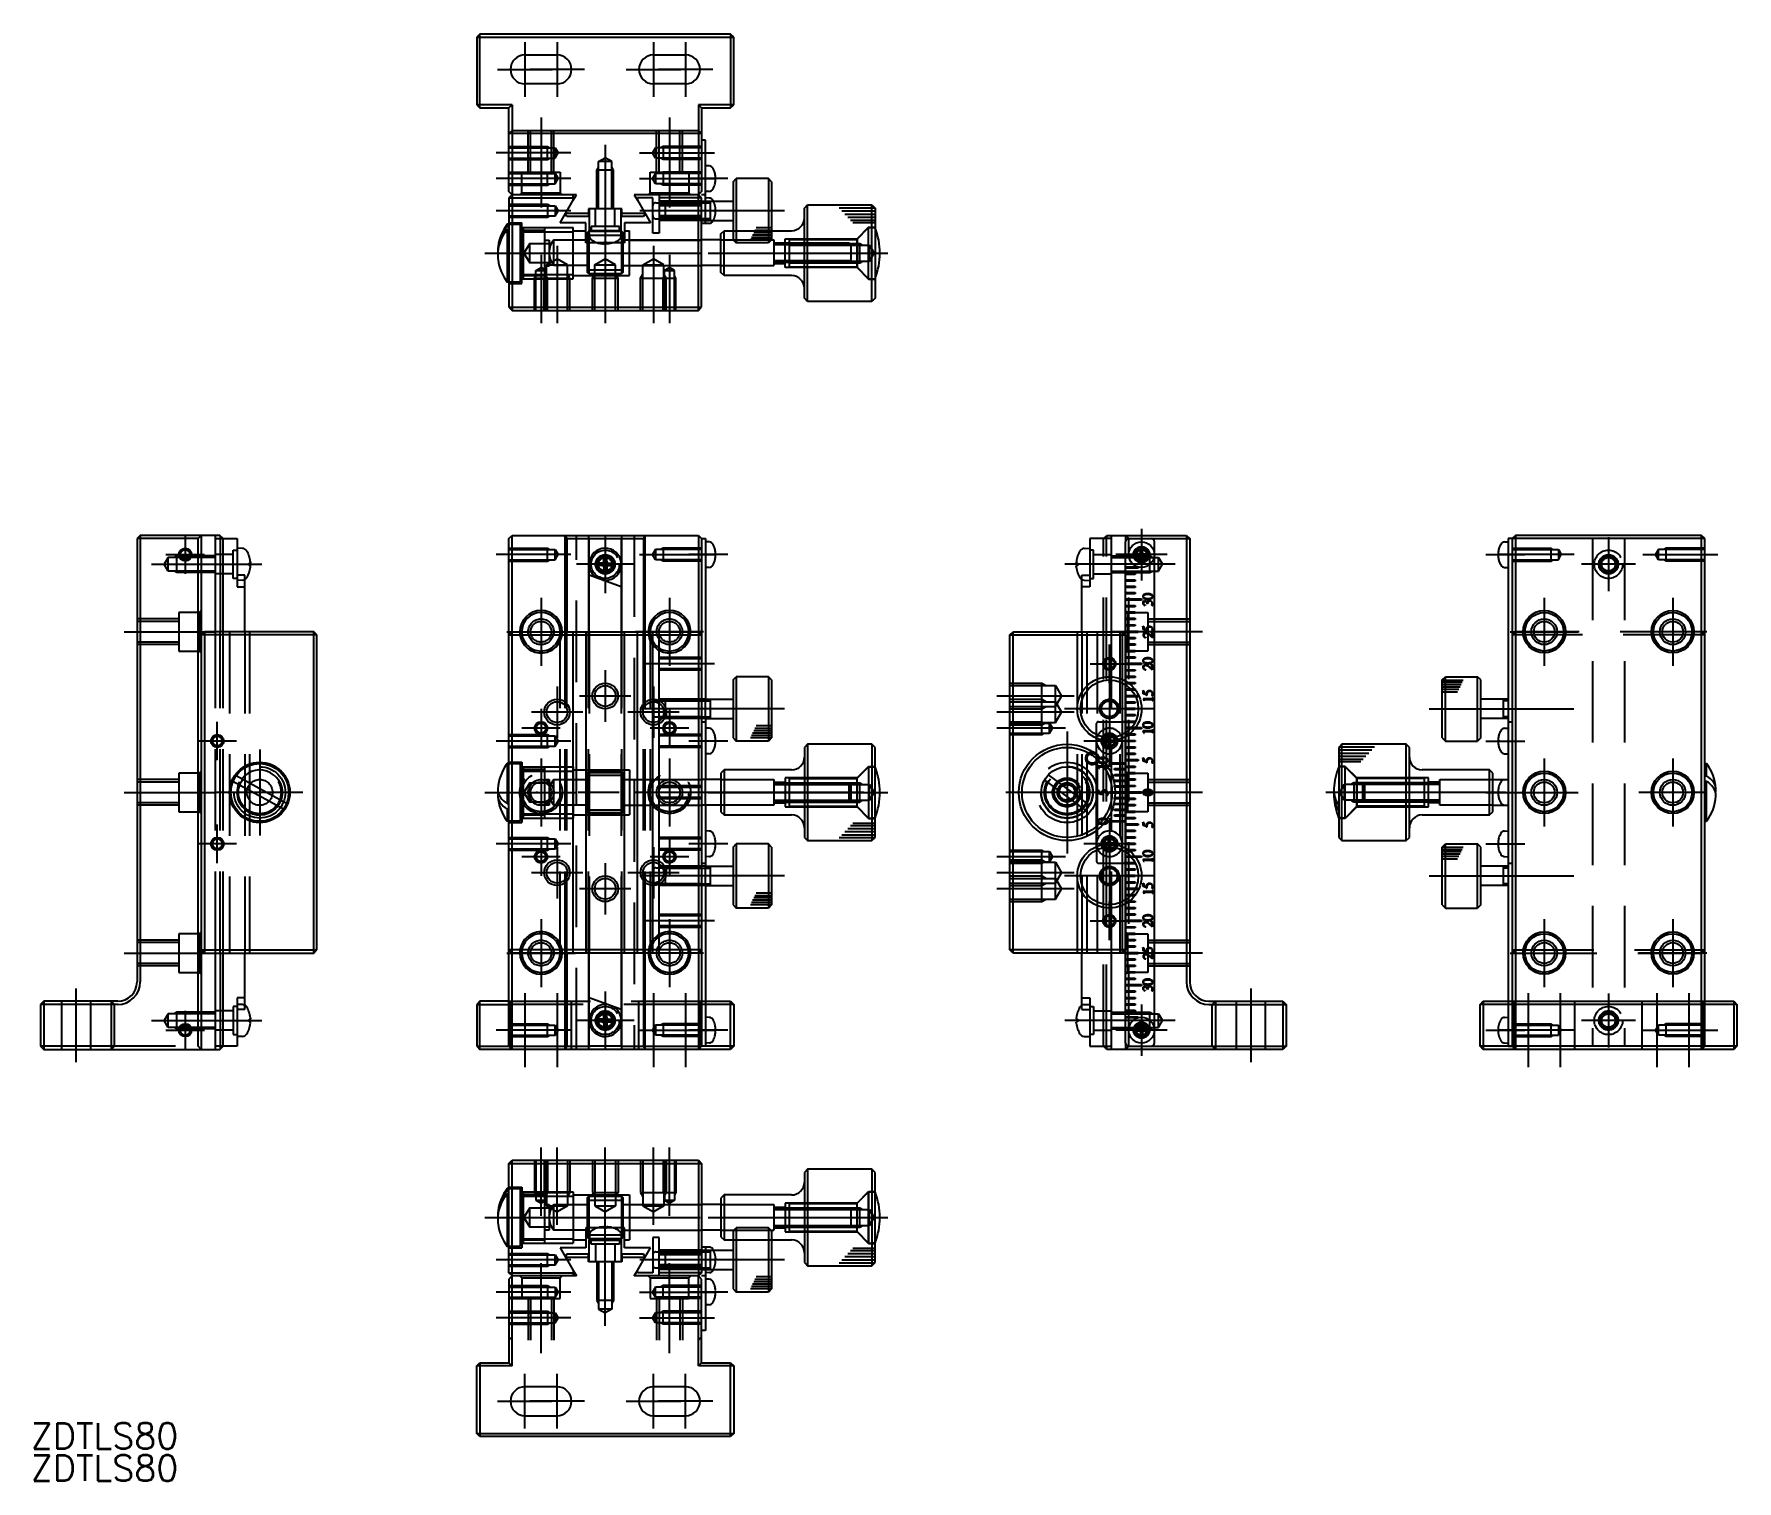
# Model space of a CAD drawing. Extents: x 1 to 266, y 0 to 225.
import ezdxf

# ---------------------------------------------------------------- set-up
doc = ezdxf.new("R2010")
doc.units = 0
doc.linetypes.add('CENTER', pattern=[50.8, 31.75, -6.35, 6.35, -6.35])
doc.linetypes.add('DASHED', pattern=[19.05, 12.7, -6.35])
doc.layers.get('0').update_dxf_attribs({"linetype": 'CONTINUOUS'})
doc.layers.add('CENTER', color=1, linetype='CENTER')
doc.styles.get("Standard").update_dxf_attribs({"font": 'txt.shx', "height": 3, "bigfont": 'bigfont.shx'})

# ---------------------------------------------------------------- blocks, each defined once
blk = doc.blocks.new('*U26')
at = {"color": 7, "linetype": 'CONTINUOUS'}
blk.add_text('ZDTLS80', height=4, dxfattribs=at).set_placement((0, 5))
blk = doc.blocks.new('*U27')
at = {"color": 7, "linetype": 'CONTINUOUS'}
blk.add_text('ZDTLS80', height=4, dxfattribs=at).set_placement((0, 0))

msp = doc.modelspace()

# ---------------------------------------------------------------- linework, layer by layer
at = {"color": 7, "linetype": 'CONTINUOUS'}
for p, q in [((69.93, 225.17), (69.43, 224.67)), ((69.43, 224.67), (109.43, 224.67)), ((69.43, 224.67), (69.43, 214.17)), ((69.93, 213.67), (69.93, 225.17)), ((108.93, 225.17), (69.93, 225.17)), ((108.93, 225.17), (108.93, 213.67)), ((109.43, 224.67), (108.93, 225.17)), ((109.43, 214.17), (109.43, 224.67)), ((76.93, 221.92), (81.93, 221.92)), ((96.93, 221.92), (101.93, 221.92)), ((81.93, 217.42), (76.93, 217.42)), ((101.93, 217.42), (96.93, 217.42)), ((74.93, 214.17), (69.43, 214.17)), ((69.43, 214.17), (69.93, 213.67)), ((69.93, 213.67), (74.43, 213.67)), ((74.43, 213.67), (74.93, 214.17)), ((74.43, 200.67), (74.43, 213.67)), ((74.93, 214.17), (74.93, 200.17)), ((103.93, 214.17), (103.93, 200.17)), ((109.43, 214.17), (103.93, 214.17)), ((103.93, 214.17), (104.43, 213.67)), ((104.43, 213.67), (104.43, 200.67)), ((104.43, 213.67), (108.93, 213.67)), ((108.93, 213.67), (109.43, 214.17)), ((74.43, 209.67), (74.93, 210.17)), ((104.43, 209.67), (74.43, 209.67)), ((74.93, 210.17), (103.93, 210.17)), ((103.93, 210.17), (104.43, 209.67)), ((105.03, 208.67), (104.43, 208.67)), ((105.03, 195.67), (105.03, 208.67)), ((105.63, 204.65), (105.03, 204.67)), ((106.49, 203.58), (106.49, 203.59)), ((106.49, 202.53), (106.49, 202.81)), ((106.49, 201.75), (106.49, 201.75)), ((109.32, 202.17), (109.82, 202.67)), ((109.32, 202.17), (109.32, 193.17)), ((114.82, 202.67), (109.82, 202.67)), ((109.82, 202.67), (109.82, 192.67)), ((114.82, 202.67), (114.82, 192.67)), ((115.32, 202.17), (114.82, 202.67)), ((115.32, 202.17), (115.32, 193.17)), ((74.93, 200.17), (74.43, 200.67)), ((74.93, 200.17), (74.43, 199.67)), ((74.43, 199.67), (74.43, 182.67)), ((74.43, 199.67), (84.43, 199.67)), ((84.93, 200.17), (74.93, 200.17)), ((74.93, 200.17), (74.93, 182.17)), ((82.39, 195.77), (84.43, 199.3)), ((84.43, 199.3), (84.93, 200.17)), ((84.43, 199.3), (84.43, 200.17)), ((103.93, 200.17), (93.93, 200.17)), ((93.93, 200.17), (94.43, 199.3)), ((96.82, 199.67), (94.43, 199.67)), ((94.43, 199.67), (94.43, 199.3)), ((94.43, 199.3), (96.47, 195.77)), ((96.82, 194.17), (96.82, 199.67)), ((97.82, 200.17), (97.82, 194.17)), ((104.43, 199.67), (97.82, 199.67)), ((104.43, 200.67), (103.93, 200.17)), ((104.43, 199.67), (103.93, 200.17)), ((103.93, 182.17), (103.93, 200.17)), ((105.03, 200.17), (104.43, 200.17)), ((104.43, 182.67), (104.43, 199.67)), ((104.43, 198.9), (105.82, 198.9)), ((105.63, 200.69), (105.03, 200.67)), ((105.63, 199.65), (105.03, 199.67)), ((105.82, 196.17), (105.82, 199.17)), ((105.82, 199.17), (109.32, 199.17)), ((83.46, 196.77), (83.21, 197.2)), ((83.25, 197.27), (86.83, 197.27)), ((86.83, 196.77), (83.46, 196.77)), ((92.03, 197.97), (86.83, 197.97)), ((86.83, 197.97), (86.83, 196.77)), ((86.93, 197.97), (86.93, 194.6)), ((91.93, 194.6), (91.93, 197.97)), ((92.03, 196.77), (92.03, 197.97)), ((92.03, 197.27), (95.6, 197.27)), ((95.39, 196.77), (92.03, 196.77)), ((95.64, 197.2), (95.39, 196.77)), ((104.43, 196.44), (105.82, 196.44)), ((105.82, 196.17), (109.32, 196.17)), ((120.43, 198.07), (120.93, 198.57)), ((120.43, 196.57), (120.43, 198.07)), ((120.43, 185.57), (120.43, 196.57)), ((120.93, 198.57), (130.93, 198.57)), ((120.93, 183.57), (120.93, 198.57)), ((130.93, 198.57), (131.43, 198.07)), ((130.93, 183.57), (130.93, 198.57)), ((131.43, 198.07), (131.43, 191.07)), ((74.18, 195.57), (74.18, 195.23)), ((74.43, 195.57), (74.18, 195.57)), ((74.18, 195.23), (74.43, 195.23)), ((74.43, 194.74), (74.18, 194.74)), ((74.18, 194.74), (74.18, 186.57)), ((86.43, 195.77), (82.39, 195.77)), ((86.43, 192.67), (86.43, 195.77)), ((86.96, 193.74), (86.93, 194.6)), ((86.93, 194.6), (91.93, 194.6)), ((91.9, 193.74), (91.93, 194.6)), ((96.47, 195.77), (92.43, 195.77)), ((92.43, 195.77), (92.43, 192.67)), ((97.82, 194.17), (96.82, 194.17)), ((105.03, 195.67), (104.43, 195.67)), ((105.63, 195.69), (105.03, 195.67)), ((107.43, 194.07), (107.93, 194.57)), ((107.43, 191.07), (107.43, 194.07)), ((107.93, 194.57), (109.32, 194.57)), ((107.93, 187.57), (107.93, 194.57)), ((112.19, 193.58), (115.31, 193.58)), ((112.36, 193.93), (115.31, 193.93)), ((112.54, 194.29), (115.31, 194.29)), ((112.71, 194.65), (115.31, 194.65)), ((112.91, 195.05), (115.31, 195.05)), ((115.32, 194.57), (118.43, 194.57)), ((92.43, 192.67), (86.43, 192.67)), ((88.13, 192.72), (88.13, 192.72)), ((89.01, 192.52), (89.03, 192.52)), ((89.03, 192.52), (89.05, 192.52)), ((89.05, 192.52), (89.07, 192.52)), ((89.07, 192.52), (89.08, 192.52)), ((89.08, 192.52), (89.09, 192.52)), ((89.09, 192.52), (89.1, 192.52)), ((89.1, 192.52), (89.11, 192.52)), ((89.11, 192.52), (89.11, 192.52)), ((89.11, 192.52), (89.12, 192.52)), ((89.12, 192.52), (89.13, 192.52)), ((89.13, 192.52), (89.13, 192.52)), ((89.13, 192.52), (89.14, 192.52)), ((89.14, 192.52), (89.15, 192.52)), ((89.15, 192.52), (89.15, 192.52)), ((89.15, 192.52), (89.16, 192.52)), ((89.16, 192.52), (89.16, 192.52)), ((89.16, 192.52), (89.17, 192.52)), ((89.17, 192.52), (89.17, 192.52)), ((89.17, 192.52), (89.18, 192.52)), ((89.18, 192.52), (89.18, 192.52)), ((89.62, 192.72), (89.23, 192.72)), ((89.68, 192.52), (89.67, 192.52)), ((89.69, 192.52), (89.68, 192.52)), ((89.68, 192.52), (89.68, 192.52)), ((89.68, 192.52), (89.68, 192.52)), ((89.7, 192.52), (89.69, 192.52)), ((89.69, 192.52), (89.69, 192.52)), ((89.71, 192.52), (89.7, 192.52)), ((89.7, 192.52), (89.7, 192.52)), ((89.72, 192.52), (89.71, 192.52)), ((89.73, 192.52), (89.72, 192.52)), ((89.72, 192.52), (89.72, 192.52)), ((89.74, 192.52), (89.73, 192.52)), ((89.75, 192.52), (89.74, 192.52)), ((89.74, 192.52), (89.74, 192.52)), ((89.76, 192.52), (89.75, 192.52)), ((89.77, 192.52), (89.76, 192.52)), ((89.79, 192.52), (89.77, 192.52)), ((89.8, 192.52), (89.79, 192.52)), ((89.82, 192.52), (89.8, 192.52)), ((89.84, 192.52), (89.82, 192.52)), ((90.72, 192.72), (90.72, 192.72)), ((107.43, 193.17), (104.43, 193.17)), ((107.43, 188.07), (107.43, 191.07)), ((109.32, 193.17), (109.82, 192.67)), ((114.82, 192.67), (109.82, 192.67)), ((112.02, 193.24), (115.31, 193.24)), ((115.32, 193.17), (114.82, 192.67)), ((131.43, 191.07), (131.43, 184.07)), ((107.43, 189.17), (104.43, 189.17)), ((74.43, 186.57), (74.18, 186.57)), ((107.93, 187.57), (107.43, 188.07)), ((118.43, 187.57), (107.93, 187.57)), ((120.43, 184.07), (120.43, 185.57)), ((120.93, 183.57), (120.43, 184.07)), ((130.93, 183.57), (120.93, 183.57)), ((131.43, 184.07), (130.93, 183.57)), ((74.43, 182.67), (74.93, 182.17)), ((74.43, 182.67), (104.43, 182.67)), ((74.93, 182.17), (103.93, 182.17)), ((103.93, 182.17), (104.43, 182.67)), ((17.04, 147.15), (16.54, 146.65)), ((16.54, 146.65), (16.54, 77.65)), ((26.04, 146.65), (16.54, 146.65)), ((17.04, 147.15), (17.04, 77.65)), ((29.44, 147.15), (17.04, 147.15)), ((26.54, 147.15), (26.04, 146.65)), ((26.04, 67.65), (26.04, 146.65)), ((26.54, 147.15), (26.54, 131.65)), ((28.74, 132.15), (28.74, 147.15)), ((28.74, 146.65), (32.11, 146.65)), ((29.94, 146.65), (29.44, 147.15)), ((29.51, 147.08), (29.51, 132.15)), ((29.94, 132.15), (29.94, 146.65)), ((32.11, 146.65), (32.11, 139.13)), ((74.43, 146.65), (74.93, 147.15)), ((74.43, 131.65), (74.43, 146.65)), ((74.93, 147.15), (103.93, 147.15)), ((74.93, 132.15), (74.93, 147.15)), ((83.21, 147.08), (83.25, 147.15)), ((83.21, 132.15), (83.21, 147.08)), ((83.21, 147.08), (83.46, 146.65)), ((83.21, 146.65), (83.46, 146.65)), ((83.46, 146.65), (83.46, 132.15)), ((83.46, 146.65), (86.83, 146.65)), ((86.83, 147.15), (86.83, 132.15)), ((86.93, 132.15), (86.93, 146.65)), ((86.93, 146.65), (91.93, 146.65)), ((91.93, 146.65), (91.93, 132.15)), ((92.03, 132.15), (92.03, 147.15)), ((92.03, 146.65), (95.39, 146.65)), ((95.64, 147.08), (95.39, 146.65)), ((95.39, 146.65), (95.39, 132.15)), ((95.39, 146.65), (95.64, 146.65)), ((95.64, 147.08), (95.6, 147.15)), ((95.64, 132.15), (95.64, 147.08)), ((103.93, 147.15), (104.43, 146.65)), ((103.93, 147.15), (103.93, 132.15)), ((104.43, 146.65), (104.43, 131.65)), ((104.43, 146.65), (105.03, 146.65)), ((105.03, 146.65), (105.03, 121.65)), ((105.63, 146.13), (105.03, 146.15)), ((168.21, 146.65), (164.84, 146.65)), ((164.84, 146.65), (164.84, 139.13)), ((167.01, 146.65), (167.51, 147.15)), ((167.44, 147.08), (167.44, 146.65)), ((167.51, 147.15), (179.91, 147.15)), ((168.21, 132.15), (168.21, 147.15)), ((170.41, 147.15), (170.41, 146.15)), ((170.41, 147.15), (170.91, 146.65)), ((170.41, 124.48), (170.41, 146.15)), ((170.91, 146.65), (174.41, 146.65)), ((174.41, 146.65), (180.41, 146.65)), ((174.91, 68.15), (174.91, 146.15)), ((179.91, 147.15), (180.41, 146.65)), ((179.91, 147.15), (179.91, 77.65)), ((180.41, 146.65), (180.41, 77.65)), ((229.39, 146.13), (230, 146.15)), ((229.39, 146.13), (230, 146.15)), ((230.6, 146.65), (230, 146.65)), ((230, 146.65), (230, 74.65)), ((231.1, 147.15), (230.6, 146.65)), ((230.6, 146.65), (230.6, 74.65)), ((260.6, 146.65), (230.6, 146.65)), ((260.1, 147.15), (231.1, 147.15)), ((231.1, 147.15), (231.1, 74.65)), ((260.6, 146.65), (260.1, 147.15)), ((260.1, 74.65), (260.1, 147.15)), ((260.6, 74.65), (260.6, 146.65)), ((32.97, 145.12), (32.11, 145.15)), ((33.99, 143.94), (33.99, 143.94)), ((89.19, 143.06), (89.23, 143.96)), ((89.3, 143.43), (89.23, 143.85)), ((89.31, 143.06), (89.3, 143.43)), ((89.54, 143.06), (89.55, 143.43)), ((89.55, 143.43), (89.62, 143.85)), ((89.66, 143.06), (89.62, 143.96)), ((106.49, 145.07), (106.49, 145.07)), ((106.49, 144.01), (106.49, 144.29)), ((106.49, 143.23), (106.49, 143.23)), ((162.96, 143.94), (162.96, 143.94)), ((163.98, 145.12), (164.84, 145.15)), ((172.62, 144.31), (171.98, 144.29)), ((171.98, 144.29), (171.99, 144.29)), ((171.99, 144.01), (171.98, 144.01)), ((172.62, 143.99), (171.98, 144.01)), ((171.99, 144.29), (172, 144.29)), ((172, 144.01), (171.99, 144.01)), ((172, 144.29), (172.01, 144.29)), ((172.01, 144.01), (172, 144.01)), ((172.01, 144.29), (172.02, 144.29)), ((172.02, 144.01), (172.01, 144.01)), ((172.02, 144.29), (172.02, 144.29)), ((172.02, 144.29), (172.03, 144.29)), ((172.03, 144.01), (172.02, 144.01)), ((172.02, 144.01), (172.02, 144.01)), ((172.03, 144.29), (172.04, 144.29)), ((172.04, 144.01), (172.03, 144.01)), ((172.04, 144.29), (172.04, 144.29)), ((172.04, 144.29), (172.05, 144.29)), ((172.05, 144.01), (172.04, 144.01)), ((172.04, 144.01), (172.04, 144.01)), ((172.05, 144.29), (172.05, 144.29)), ((172.05, 144.29), (172.05, 144.29)), ((172.05, 144.29), (172.05, 144.29)), ((172.44, 144.23), (172.05, 144.29)), ((172.05, 144.01), (172.44, 144.07)), ((172.05, 144.01), (172.05, 144.01)), ((172.05, 144.01), (172.05, 144.01)), ((172.05, 144.01), (172.05, 144.01)), ((172.62, 144.22), (172.44, 144.23)), ((172.44, 144.07), (172.62, 144.08)), ((172.63, 144.31), (172.62, 144.31)), ((172.62, 143.99), (172.63, 143.99)), ((172.64, 144.32), (172.63, 144.31)), ((172.63, 143.99), (172.64, 143.99)), ((172.66, 144.32), (172.64, 144.32)), ((172.64, 143.99), (172.66, 143.98)), ((172.67, 144.32), (172.66, 144.32)), ((172.66, 143.98), (172.67, 143.98)), ((172.68, 144.33), (172.67, 144.32)), ((172.67, 143.98), (172.68, 143.97)), ((172.69, 144.34), (172.68, 144.33)), ((172.68, 143.97), (172.69, 143.97)), ((172.7, 144.34), (172.69, 144.34)), ((172.69, 143.97), (172.7, 143.96)), ((172.71, 144.35), (172.7, 144.34)), ((172.7, 143.96), (172.71, 143.95)), ((172.72, 144.36), (172.71, 144.35)), ((172.71, 143.95), (172.72, 143.94)), ((172.73, 144.38), (172.72, 144.37)), ((172.72, 144.37), (172.72, 144.36)), ((172.72, 143.94), (172.72, 143.93)), ((172.72, 143.93), (172.73, 143.92)), ((172.74, 144.39), (172.73, 144.38)), ((172.73, 143.92), (172.74, 143.91)), ((172.75, 144.43), (172.74, 144.42)), ((172.74, 144.42), (172.74, 144.4)), ((172.74, 144.4), (172.74, 144.39)), ((172.74, 143.91), (172.74, 143.9)), ((172.74, 143.9), (172.74, 143.89)), ((172.74, 143.89), (172.75, 143.87)), ((172.75, 144.44), (172.77, 145.08)), ((172.75, 144.44), (172.75, 144.43)), ((172.75, 143.87), (172.75, 143.86)), ((172.75, 143.86), (172.77, 143.22)), ((172.77, 145.07), (172.77, 145.08)), ((172.77, 145.06), (172.77, 145.07)), ((172.77, 145.05), (172.77, 145.06)), ((172.77, 145.04), (172.77, 145.05)), ((172.77, 145.03), (172.77, 145.04)), ((172.77, 145.04), (172.77, 145.04)), ((172.77, 145.02), (172.77, 145.03)), ((172.77, 145.01), (172.77, 145.02)), ((172.77, 145.02), (172.77, 145.02)), ((172.77, 145), (172.77, 145.01)), ((172.77, 145.01), (172.77, 145.01)), ((172.77, 145.01), (172.77, 145.01)), ((172.77, 145), (172.83, 144.62)), ((172.83, 143.68), (172.77, 143.3)), ((172.77, 143.29), (172.77, 143.3)), ((172.77, 143.28), (172.77, 143.29)), ((172.77, 143.29), (172.77, 143.29)), ((172.77, 143.29), (172.77, 143.29)), ((172.77, 143.27), (172.77, 143.28)), ((172.77, 143.28), (172.77, 143.28)), ((172.77, 143.28), (172.77, 143.28)), ((172.77, 143.26), (172.77, 143.27)), ((172.77, 143.25), (172.77, 143.26)), ((172.77, 143.26), (172.77, 143.26)), ((172.77, 143.24), (172.77, 143.25)), ((172.77, 143.22), (172.77, 143.24)), ((172.83, 144.62), (172.84, 144.44)), ((172.84, 143.86), (172.83, 143.68)), ((172.98, 144.44), (172.99, 144.62)), ((172.99, 143.68), (172.98, 143.86)), ((172.99, 144.62), (173.05, 145)), ((173.05, 143.3), (172.99, 143.68)), ((173.05, 145.08), (173.05, 145.07)), ((173.07, 144.44), (173.05, 145.08)), ((173.05, 145.07), (173.05, 145.06)), ((173.05, 145.06), (173.05, 145.05)), ((173.05, 145.05), (173.05, 145.04)), ((173.05, 145.04), (173.05, 145.04)), ((173.05, 145.04), (173.05, 145.03)), ((173.05, 145.03), (173.05, 145.02)), ((173.05, 145.02), (173.05, 145.02)), ((173.05, 145.02), (173.05, 145.01)), ((173.05, 145.01), (173.05, 145.01)), ((173.05, 145.01), (173.05, 145.01)), ((173.05, 145.01), (173.05, 145)), ((173.07, 143.86), (173.05, 143.22)), ((173.05, 143.3), (173.05, 143.29)), ((173.05, 143.29), (173.05, 143.29)), ((173.05, 143.29), (173.05, 143.29)), ((173.05, 143.29), (173.05, 143.28)), ((173.05, 143.28), (173.05, 143.28)), ((173.05, 143.28), (173.05, 143.28)), ((173.05, 143.28), (173.05, 143.27)), ((173.05, 143.27), (173.05, 143.26)), ((173.05, 143.26), (173.05, 143.26)), ((173.05, 143.26), (173.05, 143.25)), ((173.05, 143.25), (173.05, 143.24)), ((173.05, 143.24), (173.05, 143.22)), ((173.07, 144.43), (173.07, 144.44)), ((173.07, 144.42), (173.07, 144.43)), ((173.08, 144.4), (173.07, 144.42)), ((173.07, 143.89), (173.08, 143.9)), ((173.07, 143.87), (173.07, 143.89)), ((173.07, 143.86), (173.07, 143.87)), ((173.08, 144.39), (173.08, 144.4)), ((173.09, 144.38), (173.08, 144.39)), ((173.08, 143.91), (173.09, 143.92)), ((173.08, 143.9), (173.08, 143.91)), ((173.09, 144.37), (173.09, 144.38)), ((173.1, 144.36), (173.09, 144.37)), ((173.09, 143.93), (173.1, 143.94)), ((173.09, 143.92), (173.09, 143.93)), ((173.11, 144.35), (173.1, 144.36)), ((173.1, 143.94), (173.11, 143.95)), ((173.12, 144.34), (173.11, 144.35)), ((173.11, 143.95), (173.12, 143.96)), ((173.13, 144.34), (173.12, 144.34)), ((173.12, 143.96), (173.13, 143.97)), ((173.14, 144.33), (173.13, 144.34)), ((173.13, 143.97), (173.14, 143.97)), ((173.15, 144.32), (173.14, 144.33)), ((173.14, 143.97), (173.15, 143.98)), ((173.16, 144.32), (173.15, 144.32)), ((173.15, 143.98), (173.16, 143.98)), ((173.17, 144.32), (173.16, 144.32)), ((173.16, 143.98), (173.17, 143.99)), ((173.19, 144.31), (173.17, 144.32)), ((173.17, 143.99), (173.19, 143.99)), ((173.2, 144.31), (173.19, 144.31)), ((173.19, 143.99), (173.2, 143.99)), ((173.2, 144.31), (173.83, 144.29)), ((173.38, 144.23), (173.2, 144.22)), ((173.2, 144.08), (173.38, 144.07)), ((173.2, 143.99), (173.83, 144.01)), ((173.76, 144.29), (173.38, 144.23)), ((173.38, 144.07), (173.76, 144.01)), ((173.76, 144.29), (173.77, 144.29)), ((173.77, 144.01), (173.76, 144.01)), ((173.77, 144.29), (173.77, 144.29)), ((173.77, 144.29), (173.77, 144.29)), ((173.77, 144.29), (173.78, 144.29)), ((173.78, 144.01), (173.77, 144.01)), ((173.77, 144.01), (173.77, 144.01)), ((173.77, 144.01), (173.77, 144.01)), ((173.78, 144.29), (173.78, 144.29)), ((173.78, 144.29), (173.78, 144.29)), ((173.78, 144.29), (173.79, 144.29)), ((173.79, 144.01), (173.78, 144.01)), ((173.78, 144.01), (173.78, 144.01)), ((173.78, 144.01), (173.78, 144.01)), ((173.79, 144.29), (173.8, 144.29)), ((173.8, 144.01), (173.79, 144.01)), ((173.8, 144.29), (173.8, 144.29)), ((173.8, 144.29), (173.81, 144.29)), ((173.81, 144.01), (173.8, 144.01)), ((173.8, 144.01), (173.8, 144.01)), ((173.81, 144.29), (173.82, 144.29)), ((173.82, 144.01), (173.81, 144.01)), ((173.82, 144.29), (173.83, 144.29)), ((173.83, 144.01), (173.82, 144.01)), ((228.53, 145.07), (228.53, 145.07)), ((228.53, 145.07), (228.53, 145.07)), ((228.53, 144.29), (228.53, 144.01)), ((228.53, 144.01), (228.53, 144.29)), ((228.53, 143.23), (228.53, 143.23)), ((228.53, 143.23), (228.53, 143.23)), ((33.99, 142.85), (33.99, 142.45)), ((33.99, 141.36), (33.99, 141.36)), ((34.18, 143.06), (34.18, 143.04)), ((34.18, 143.04), (34.19, 143.03)), ((34.18, 142.26), (34.19, 142.27)), ((34.18, 142.24), (34.18, 142.26)), ((34.19, 143.03), (34.19, 143.01)), ((34.19, 143.01), (34.19, 142.99)), ((34.19, 142.99), (34.19, 142.99)), ((34.19, 142.99), (34.19, 142.98)), ((34.19, 142.98), (34.19, 142.97)), ((34.19, 142.97), (34.19, 142.96)), ((34.19, 142.96), (34.19, 142.96)), ((34.19, 142.96), (34.19, 142.95)), ((34.19, 142.95), (34.19, 142.94)), ((34.19, 142.94), (34.19, 142.94)), ((34.19, 142.94), (34.19, 142.93)), ((34.19, 142.93), (34.19, 142.92)), ((34.19, 142.92), (34.19, 142.92)), ((34.19, 142.92), (34.19, 142.91)), ((34.19, 142.91), (34.19, 142.91)), ((34.19, 142.91), (34.19, 142.9)), ((34.19, 142.9), (34.19, 142.9)), ((34.19, 142.9), (34.19, 142.9)), ((34.19, 142.39), (34.19, 142.4)), ((34.19, 142.4), (34.19, 142.4)), ((34.19, 142.4), (34.19, 142.4)), ((34.19, 142.38), (34.19, 142.39)), ((34.19, 142.39), (34.19, 142.39)), ((34.19, 142.37), (34.19, 142.38)), ((34.19, 142.38), (34.19, 142.38)), ((34.19, 142.36), (34.19, 142.37)), ((34.19, 142.37), (34.19, 142.37)), ((34.19, 142.35), (34.19, 142.36)), ((34.19, 142.34), (34.19, 142.35)), ((34.19, 142.35), (34.19, 142.35)), ((34.19, 142.33), (34.19, 142.34)), ((34.19, 142.32), (34.19, 142.33)), ((34.19, 142.31), (34.19, 142.32)), ((34.19, 142.32), (34.19, 142.32)), ((34.19, 142.29), (34.19, 142.31)), ((34.19, 142.27), (34.19, 142.29)), ((91.93, 139.13), (86.93, 140.95)), ((89.01, 142.88), (88.12, 142.85)), ((89.01, 142.42), (88.12, 142.45)), ((88.65, 142.78), (88.22, 142.84)), ((88.65, 142.52), (88.22, 142.46)), ((89.02, 142.77), (88.65, 142.78)), ((89.02, 142.53), (88.65, 142.52)), ((89.19, 142.24), (89.23, 141.34)), ((89.3, 141.88), (89.23, 141.45)), ((89.31, 142.24), (89.3, 141.88)), ((89.54, 142.24), (89.55, 141.88)), ((89.55, 141.88), (89.62, 141.45)), ((89.66, 142.24), (89.62, 141.34)), ((89.83, 142.77), (90.2, 142.78)), ((89.83, 142.53), (90.2, 142.52)), ((89.84, 142.88), (90.73, 142.85)), ((89.84, 142.42), (90.73, 142.45)), ((90.2, 142.78), (90.63, 142.84)), ((90.2, 142.52), (90.63, 142.46)), ((105.63, 142.17), (105.03, 142.15)), ((162.77, 143.04), (162.76, 143.03)), ((162.76, 143.03), (162.76, 143.01)), ((162.76, 143.01), (162.76, 142.99)), ((162.76, 142.99), (162.76, 142.99)), ((162.76, 142.99), (162.76, 142.98)), ((162.76, 142.98), (162.76, 142.97)), ((162.76, 142.97), (162.76, 142.96)), ((162.76, 142.96), (162.76, 142.96)), ((162.76, 142.96), (162.76, 142.95)), ((162.76, 142.95), (162.76, 142.94)), ((162.76, 142.94), (162.76, 142.94)), ((162.76, 142.94), (162.76, 142.93)), ((162.76, 142.93), (162.76, 142.92)), ((162.76, 142.92), (162.76, 142.92)), ((162.76, 142.92), (162.76, 142.91)), ((162.76, 142.91), (162.76, 142.91)), ((162.76, 142.91), (162.76, 142.9)), ((162.76, 142.9), (162.76, 142.9)), ((162.76, 142.9), (162.76, 142.9)), ((162.76, 142.39), (162.76, 142.4)), ((162.76, 142.4), (162.76, 142.4)), ((162.76, 142.4), (162.76, 142.4)), ((162.76, 142.38), (162.76, 142.39)), ((162.76, 142.39), (162.76, 142.39)), ((162.76, 142.37), (162.76, 142.38)), ((162.76, 142.38), (162.76, 142.38)), ((162.76, 142.36), (162.76, 142.37)), ((162.76, 142.37), (162.76, 142.37)), ((162.76, 142.35), (162.76, 142.36)), ((162.76, 142.34), (162.76, 142.35)), ((162.76, 142.35), (162.76, 142.35)), ((162.76, 142.33), (162.76, 142.34)), ((162.76, 142.32), (162.76, 142.33)), ((162.76, 142.31), (162.76, 142.32)), ((162.76, 142.32), (162.76, 142.32)), ((162.76, 142.29), (162.76, 142.31)), ((162.76, 142.27), (162.76, 142.29)), ((162.77, 142.26), (162.76, 142.27)), ((162.77, 143.06), (162.77, 143.04)), ((162.77, 142.24), (162.77, 142.26)), ((162.96, 142.85), (162.96, 142.45)), ((162.96, 141.36), (162.96, 141.36)), ((170.41, 142.25), (172.41, 142.25)), ((172.41, 142.05), (170.41, 142.05)), ((170.41, 141.25), (171.91, 141.25)), ((171.91, 141.05), (170.41, 141.05)), ((171.91, 141.25), (171.91, 141.05)), ((172.41, 142.25), (172.41, 142.05)), ((229.39, 142.17), (230, 142.15)), ((229.39, 142.17), (230, 142.15)), ((32.97, 140.18), (32.11, 140.15)), ((32.11, 139.13), (33.31, 139.13)), ((33.31, 132.15), (33.31, 140.27)), ((163.64, 132.15), (163.64, 140.27)), ((164.84, 139.13), (163.64, 139.13)), ((163.98, 140.18), (164.84, 140.15)), ((170.41, 140.25), (171.91, 140.25)), ((171.91, 140.05), (170.41, 140.05)), ((170.41, 139.25), (171.91, 139.25)), ((171.91, 139.05), (170.41, 139.05)), ((170.41, 138.25), (171.91, 138.25)), ((171.91, 138.05), (170.41, 138.05)), ((171.91, 140.25), (171.91, 140.05)), ((171.91, 139.25), (171.91, 139.05)), ((171.91, 138.25), (171.91, 138.05)), ((170.41, 137.25), (172.91, 137.25)), ((172.91, 137.05), (170.41, 137.05)), ((170.41, 136.25), (171.91, 136.25)), ((171.91, 136.05), (170.41, 136.05)), ((170.41, 135.25), (171.91, 135.25)), ((171.91, 136.25), (171.91, 136.05)), ((171.91, 135.25), (171.91, 135.05)), ((172.91, 137.25), (172.91, 137.05)), ((173.47, 136.3), (173.46, 136.26)), ((173.85, 136.47), (173.84, 136.47)), ((174.5, 136.32), (174.55, 136.44)), ((174.5, 136.31), (174.5, 136.32)), ((171.91, 135.05), (170.41, 135.05)), ((170.41, 134.25), (171.91, 134.25)), ((171.91, 134.05), (170.41, 134.05)), ((170.41, 133.25), (171.91, 133.25)), ((171.91, 133.05), (170.41, 133.05)), ((171.91, 134.25), (171.91, 134.05)), ((171.91, 133.25), (171.91, 133.05)), ((173.11, 132.96), (173.11, 133.01)), ((173.11, 133.01), (173.27, 132.94)), ((173.17, 132.49), (173.17, 132.86)), ((173.29, 132.91), (173.29, 132.54)), ((27.04, 132.15), (26.54, 131.65)), ((26.54, 131.65), (26.54, 82.65)), ((44.54, 131.65), (26.54, 131.65)), ((44.04, 132.15), (27.04, 132.15)), ((27.04, 132.15), (27.04, 82.15)), ((44.54, 131.65), (44.04, 132.15)), ((44.04, 82.15), (44.04, 132.15)), ((44.54, 82.65), (44.54, 131.65)), ((74.43, 131.65), (74.93, 132.15)), ((74.43, 82.65), (74.43, 131.65)), ((74.43, 131.65), (104.43, 131.65)), ((74.93, 82.15), (74.93, 132.15)), ((74.93, 132.15), (103.93, 132.15)), ((84.43, 82.15), (84.43, 132.15)), ((86.43, 132.15), (86.43, 82.15)), ((92.43, 82.15), (92.43, 132.15)), ((94.43, 82.15), (94.43, 132.15)), ((96.82, 82.15), (96.82, 132.15)), ((97.82, 82.15), (97.82, 132.15)), ((103.93, 132.15), (103.93, 82.15)), ((103.93, 132.15), (104.43, 131.65)), ((104.43, 131.65), (104.43, 82.65)), ((152.41, 131.65), (152.91, 132.15)), ((152.41, 82.65), (152.41, 131.65)), ((152.41, 131.65), (170.41, 131.65)), ((152.91, 132.15), (169.91, 132.15)), ((152.91, 82.15), (152.91, 132.15)), ((169.91, 132.15), (169.91, 124.73)), ((169.91, 132.15), (170.41, 131.65)), ((170.41, 132.25), (172.41, 132.25)), ((172.41, 132.05), (170.41, 132.05)), ((170.41, 131.65), (170.41, 124.48)), ((170.41, 131.25), (171.91, 131.25)), ((171.91, 131.05), (170.41, 131.05)), ((170.41, 130.25), (171.91, 130.25)), ((171.91, 130.05), (170.41, 130.05)), ((171.91, 131.25), (171.91, 131.05)), ((171.91, 130.25), (171.91, 130.05)), ((172.41, 132.25), (172.41, 132.05)), ((173.71, 132.28), (173.17, 132.49)), ((173.29, 132.54), (173.55, 132.43)), ((173.37, 131.36), (173.41, 131.34)), ((173.58, 131.27), (173.58, 131.23)), ((174.09, 131.79), (174.56, 131.4)), ((174.66, 131.23), (174.23, 131.58)), ((174.37, 132.06), (174.37, 132.1)), ((174.37, 132.1), (174.67, 131.99)), ((174.56, 131.4), (174.56, 131.86)), ((174.67, 131.23), (174.66, 131.23)), ((174.67, 131.99), (174.67, 131.23)), ((170.41, 129.25), (171.91, 129.25)), ((171.91, 129.05), (170.41, 129.05)), ((170.41, 128.25), (171.91, 128.25)), ((171.91, 128.05), (170.41, 128.05)), ((170.41, 127.25), (172.91, 127.25)), ((171.91, 129.25), (171.91, 129.05)), ((171.91, 128.25), (171.91, 128.05)), ((172.91, 127.25), (172.91, 127.05)), ((109.32, 124.65), (109.82, 125.15)), ((109.32, 124.65), (109.32, 115.65)), ((114.82, 125.15), (109.82, 125.15)), ((109.82, 125.15), (109.82, 115.15)), ((114.82, 125.15), (114.82, 115.15)), ((115.32, 124.65), (114.82, 125.15)), ((115.32, 124.65), (115.32, 115.65)), ((172.91, 127.05), (170.41, 127.05)), ((170.41, 126.25), (171.91, 126.25)), ((171.91, 126.05), (170.41, 126.05)), ((170.41, 125.25), (171.91, 125.25)), ((171.91, 125.05), (170.41, 125.05)), ((171.91, 126.25), (171.91, 126.05)), ((171.91, 125.25), (171.91, 125.05)), ((173.34, 126.36), (173.38, 126.34)), ((173.56, 126.27), (173.55, 126.23)), ((174.07, 126.79), (174.53, 126.4)), ((174.63, 126.23), (174.2, 126.58)), ((174.35, 127.06), (174.35, 127.1)), ((174.35, 127.1), (174.64, 126.99)), ((174.53, 126.4), (174.53, 126.86)), ((174.64, 126.23), (174.63, 126.23)), ((174.64, 126.99), (174.64, 126.23)), ((219.71, 124.65), (220.21, 125.15)), ((219.71, 115.65), (219.71, 124.65)), ((220.21, 115.15), (220.21, 125.15)), ((220.21, 125.15), (225.21, 125.15)), ((225.21, 115.15), (225.21, 125.15)), ((225.71, 124.65), (225.21, 125.15)), ((225.71, 115.65), (225.71, 124.65)), ((170.77, 124.25), (171.91, 124.25)), ((171.91, 124.05), (171.04, 124.05)), ((171.91, 124.25), (171.91, 124.05)), ((171.91, 123.25), (171.91, 123.15)), ((173.11, 122.96), (173.11, 123.01)), ((173.11, 123.01), (173.27, 122.94)), ((173.17, 122.49), (173.17, 122.86)), ((173.71, 122.28), (173.17, 122.49)), ((173.29, 122.91), (173.29, 122.54)), ((173.29, 122.54), (173.55, 122.43)), ((174.67, 121.94), (174.63, 121.94)), ((174.63, 121.94), (174.63, 121.92)), ((174.67, 121.4), (174.67, 121.94)), ((105.03, 121.65), (109.32, 121.65)), ((105.82, 118.65), (105.82, 121.65)), ((173.15, 121.73), (173.31, 121.38)), ((174.47, 121.73), (173.15, 121.73)), ((173.31, 121.56), (173.32, 121.57)), ((173.31, 121.55), (173.31, 121.56)), ((173.31, 121.56), (173.31, 121.56)), ((173.31, 121.54), (173.31, 121.55)), ((173.31, 121.55), (173.31, 121.55)), ((173.31, 121.53), (173.31, 121.54)), ((173.31, 121.51), (173.31, 121.53)), ((173.31, 121.49), (173.31, 121.51)), ((173.31, 121.47), (173.31, 121.49)), ((173.32, 121.45), (173.31, 121.47)), ((173.31, 121.38), (173.34, 121.38)), ((173.32, 121.57), (173.32, 121.58)), ((173.32, 121.58), (173.32, 121.58)), ((173.32, 121.58), (173.33, 121.58)), ((173.32, 121.57), (173.32, 121.57)), ((173.33, 121.42), (173.32, 121.45)), ((173.33, 121.59), (173.34, 121.6)), ((173.33, 121.58), (173.33, 121.59)), ((173.33, 121.59), (173.33, 121.59)), ((173.34, 121.38), (173.33, 121.42)), ((173.34, 121.6), (173.35, 121.6)), ((173.35, 121.6), (173.36, 121.6)), ((173.36, 121.6), (173.37, 121.61)), ((173.37, 121.61), (173.38, 121.61)), ((173.38, 121.61), (173.39, 121.61)), ((173.39, 121.61), (173.4, 121.61)), ((173.4, 121.61), (173.41, 121.61)), ((173.41, 121.61), (173.42, 121.61)), ((173.42, 121.61), (174.43, 121.61)), ((174.43, 121.61), (174.46, 121.61)), ((174.46, 121.61), (174.48, 121.61)), ((174.49, 121.73), (174.47, 121.73)), ((174.48, 121.61), (174.5, 121.61)), ((174.51, 121.73), (174.49, 121.73)), ((174.5, 121.61), (174.51, 121.6)), ((174.52, 121.73), (174.51, 121.73)), ((174.51, 121.6), (174.52, 121.6)), ((174.54, 121.74), (174.52, 121.73)), ((174.52, 121.6), (174.53, 121.6)), ((174.53, 121.6), (174.54, 121.59)), ((174.55, 121.74), (174.54, 121.74)), ((174.54, 121.59), (174.56, 121.59)), ((174.56, 121.74), (174.55, 121.74)), ((174.57, 121.75), (174.56, 121.75)), ((174.56, 121.75), (174.56, 121.74)), ((174.56, 121.59), (174.56, 121.58)), ((174.56, 121.58), (174.57, 121.58)), ((174.58, 121.76), (174.57, 121.75)), ((174.57, 121.58), (174.58, 121.57)), ((174.59, 121.76), (174.58, 121.76)), ((174.58, 121.57), (174.59, 121.56)), ((174.6, 121.78), (174.59, 121.77)), ((174.59, 121.77), (174.59, 121.76)), ((174.59, 121.56), (174.6, 121.55)), ((174.61, 121.79), (174.6, 121.78)), ((174.6, 121.78), (174.6, 121.78)), ((174.6, 121.55), (174.6, 121.54)), ((174.6, 121.54), (174.6, 121.54)), ((174.6, 121.54), (174.61, 121.52)), ((174.62, 121.83), (174.61, 121.81)), ((174.61, 121.81), (174.61, 121.8)), ((174.61, 121.8), (174.61, 121.79)), ((174.61, 121.52), (174.62, 121.5)), ((174.63, 121.87), (174.62, 121.85)), ((174.62, 121.85), (174.62, 121.83)), ((174.62, 121.5), (174.62, 121.48)), ((174.62, 121.48), (174.62, 121.46)), ((174.62, 121.46), (174.63, 121.44)), ((174.63, 121.92), (174.63, 121.89)), ((174.63, 121.89), (174.63, 121.87)), ((174.63, 121.44), (174.63, 121.42)), ((174.63, 121.42), (174.63, 121.4)), ((174.63, 121.4), (174.67, 121.4)), ((229.21, 121.65), (225.71, 121.65)), ((229.21, 121.65), (229.21, 118.65)), ((230, 121.65), (229.21, 121.65)), ((104.43, 118.15), (105.03, 118.15)), ((105.03, 118.65), (105.03, 109.15)), ((105.03, 118.65), (109.32, 118.65)), ((105.63, 117.13), (105.03, 117.15)), ((172.91, 117.05), (171.83, 117.05)), ((171.98, 117.25), (172.91, 117.25)), ((172.91, 117.25), (172.91, 117.05)), ((173.12, 116.73), (173.28, 116.38)), ((174.45, 116.73), (173.12, 116.73)), ((174.46, 116.73), (174.45, 116.73)), ((174.48, 116.73), (174.46, 116.73)), ((174.5, 116.73), (174.48, 116.73)), ((174.51, 116.74), (174.5, 116.73)), ((174.52, 116.74), (174.51, 116.74)), ((174.53, 116.74), (174.52, 116.74)), ((174.54, 116.75), (174.53, 116.74)), ((174.55, 116.75), (174.54, 116.75)), ((174.56, 116.76), (174.55, 116.76)), ((174.55, 116.76), (174.55, 116.75)), ((174.57, 116.78), (174.56, 116.77)), ((174.56, 116.77), (174.56, 116.76)), ((174.58, 116.78), (174.57, 116.78)), ((174.59, 116.81), (174.58, 116.8)), ((174.58, 116.8), (174.58, 116.79)), ((174.58, 116.79), (174.58, 116.78)), ((174.6, 116.85), (174.59, 116.83)), ((174.59, 116.83), (174.59, 116.81)), ((174.64, 116.94), (174.6, 116.94)), ((174.6, 116.94), (174.6, 116.92)), ((174.6, 116.92), (174.6, 116.89)), ((174.6, 116.89), (174.6, 116.87)), ((174.6, 116.87), (174.6, 116.85)), ((174.64, 116.4), (174.64, 116.94)), ((229.21, 118.65), (225.71, 118.65)), ((230, 118.65), (229.21, 118.65)), ((229.39, 117.13), (230, 117.15)), ((229.39, 117.13), (230, 117.15)), ((106.49, 116.07), (106.49, 116.07)), ((106.49, 115.01), (106.49, 115.29)), ((106.49, 114.23), (106.49, 114.23)), ((109.32, 115.65), (109.82, 115.15)), ((114.82, 115.15), (109.82, 115.15)), ((115.32, 115.65), (114.82, 115.15)), ((120.93, 114.65), (120.43, 114.15)), ((120.43, 114.15), (120.43, 112.65)), ((130.93, 114.65), (120.93, 114.65)), ((120.93, 114.65), (120.93, 99.65)), ((131.43, 114.15), (130.93, 114.65)), ((130.93, 114.65), (130.93, 99.65)), ((131.43, 107.15), (131.43, 114.15)), ((165.91, 113.07), (165.91, 115.57)), ((166.99, 115.01), (166.98, 115.01)), ((167.62, 114.99), (166.98, 115.01)), ((167, 115.01), (166.99, 115.01)), ((167.01, 115.01), (167, 115.01)), ((167.02, 115.01), (167.01, 115.01)), ((167.03, 115.01), (167.02, 115.01)), ((167.02, 115.01), (167.02, 115.01)), ((167.04, 115.01), (167.03, 115.01)), ((167.05, 115.01), (167.04, 115.01)), ((167.04, 115.01), (167.04, 115.01)), ((167.05, 115.01), (167.44, 115.07)), ((167.05, 115.01), (167.05, 115.01)), ((167.05, 115.01), (167.05, 115.01)), ((167.05, 115.01), (167.05, 115.01)), ((167.44, 115.07), (167.62, 115.08)), ((167.62, 114.99), (167.63, 114.99)), ((167.63, 114.99), (167.64, 114.99)), ((167.64, 114.99), (167.66, 114.98)), ((167.66, 114.98), (167.67, 114.98)), ((167.67, 114.98), (167.68, 114.97)), ((167.68, 114.97), (167.69, 114.97)), ((167.69, 114.97), (167.7, 114.96)), ((167.7, 114.96), (167.71, 114.95)), ((167.71, 114.95), (167.72, 114.94)), ((167.72, 114.94), (167.72, 114.93)), ((167.72, 114.93), (167.73, 114.92)), ((167.73, 114.92), (167.74, 114.91)), ((167.74, 114.91), (167.74, 114.9)), ((167.74, 114.9), (167.74, 114.89)), ((167.74, 114.89), (167.75, 114.87)), ((167.75, 114.87), (167.75, 114.86)), ((167.75, 114.86), (167.77, 114.22)), ((167.83, 114.68), (167.77, 114.3)), ((167.77, 114.29), (167.77, 114.3)), ((167.77, 114.28), (167.77, 114.29)), ((167.77, 114.29), (167.77, 114.29)), ((167.77, 114.29), (167.77, 114.29)), ((167.77, 114.27), (167.77, 114.28)), ((167.77, 114.28), (167.77, 114.28)), ((167.77, 114.28), (167.77, 114.28)), ((167.77, 114.26), (167.77, 114.27)), ((167.77, 114.25), (167.77, 114.26)), ((167.77, 114.26), (167.77, 114.26)), ((167.77, 114.24), (167.77, 114.25)), ((167.77, 114.22), (167.77, 114.24)), ((167.84, 114.86), (167.83, 114.68)), ((167.99, 114.68), (167.98, 114.86)), ((168.05, 114.3), (167.99, 114.68)), ((168.07, 114.86), (168.05, 114.22)), ((168.05, 114.3), (168.05, 114.29)), ((168.05, 114.29), (168.05, 114.29)), ((168.05, 114.29), (168.05, 114.29)), ((168.05, 114.29), (168.05, 114.28)), ((168.05, 114.28), (168.05, 114.28)), ((168.05, 114.28), (168.05, 114.28)), ((168.05, 114.28), (168.05, 114.27)), ((168.05, 114.27), (168.05, 114.26)), ((168.05, 114.26), (168.05, 114.26)), ((168.05, 114.26), (168.05, 114.25)), ((168.05, 114.25), (168.05, 114.24)), ((168.05, 114.24), (168.05, 114.22)), ((168.07, 114.89), (168.08, 114.9)), ((168.07, 114.87), (168.07, 114.89)), ((168.07, 114.86), (168.07, 114.87)), ((168.08, 114.91), (168.09, 114.92)), ((168.08, 114.9), (168.08, 114.91)), ((168.09, 114.93), (168.1, 114.94)), ((168.09, 114.92), (168.09, 114.93)), ((168.1, 114.94), (168.11, 114.95)), ((168.11, 114.95), (168.12, 114.96)), ((168.12, 114.96), (168.13, 114.97)), ((168.13, 114.97), (168.14, 114.97)), ((168.14, 114.97), (168.15, 114.98)), ((168.15, 114.98), (168.16, 114.98)), ((168.16, 114.98), (168.17, 114.99)), ((168.17, 114.99), (168.19, 114.99)), ((168.19, 114.99), (168.2, 114.99)), ((168.2, 115.08), (168.38, 115.07)), ((168.2, 114.99), (168.83, 115.01)), ((168.38, 115.07), (168.76, 115.01)), ((168.77, 115.01), (168.76, 115.01)), ((168.78, 115.01), (168.77, 115.01)), ((168.77, 115.01), (168.77, 115.01)), ((168.77, 115.01), (168.77, 115.01)), ((168.79, 115.01), (168.78, 115.01)), ((168.78, 115.01), (168.78, 115.01)), ((168.78, 115.01), (168.78, 115.01)), ((168.8, 115.01), (168.79, 115.01)), ((168.81, 115.01), (168.8, 115.01)), ((168.8, 115.01), (168.8, 115.01)), ((168.82, 115.01), (168.81, 115.01)), ((168.83, 115.01), (168.82, 115.01)), ((169.91, 115.57), (169.91, 98.73)), ((170.41, 115.82), (170.41, 98.48)), ((170.41, 98.48), (170.41, 115.82)), ((170.41, 115.25), (171.91, 115.25)), ((171.91, 115.05), (170.41, 115.05)), ((170.41, 114.25), (171.91, 114.25)), ((171.91, 114.05), (170.41, 114.05)), ((171.91, 116.05), (170.77, 116.05)), ((171.04, 116.25), (171.91, 116.25)), ((171.91, 116.25), (171.91, 116.05)), ((171.91, 115.25), (171.91, 115.05)), ((171.91, 114.25), (171.91, 114.05)), ((173.28, 116.55), (173.28, 116.56)), ((173.28, 116.56), (173.29, 116.56)), ((173.28, 116.54), (173.28, 116.55)), ((173.28, 116.55), (173.28, 116.55)), ((173.28, 116.53), (173.28, 116.54)), ((173.28, 116.51), (173.28, 116.53)), ((173.28, 116.49), (173.28, 116.51)), ((173.29, 116.47), (173.28, 116.49)), ((173.28, 116.38), (173.32, 116.38)), ((173.29, 116.57), (173.29, 116.58)), ((173.29, 116.58), (173.3, 116.58)), ((173.29, 116.56), (173.29, 116.57)), ((173.29, 116.57), (173.29, 116.57)), ((173.29, 116.45), (173.29, 116.47)), ((173.3, 116.42), (173.29, 116.45)), ((173.3, 116.58), (173.3, 116.59)), ((173.3, 116.59), (173.31, 116.59)), ((173.3, 116.58), (173.3, 116.58)), ((173.32, 116.38), (173.3, 116.42)), ((173.31, 116.59), (173.32, 116.6)), ((173.32, 116.6), (173.33, 116.6)), ((173.33, 116.6), (173.34, 116.61)), ((173.33, 116.6), (173.33, 116.6)), ((173.34, 116.61), (173.35, 116.61)), ((173.35, 116.61), (173.37, 116.61)), ((173.37, 116.61), (173.38, 116.61)), ((173.38, 116.61), (173.39, 116.61)), ((173.39, 116.61), (173.4, 116.61)), ((173.4, 116.61), (174.41, 116.61)), ((174.41, 116.61), (174.43, 116.61)), ((174.43, 116.61), (174.45, 116.61)), ((174.45, 116.61), (174.48, 116.61)), ((174.48, 116.61), (174.49, 116.6)), ((174.49, 116.6), (174.5, 116.6)), ((174.5, 116.6), (174.51, 116.6)), ((174.51, 116.6), (174.52, 116.59)), ((174.52, 116.59), (174.53, 116.59)), ((174.53, 116.59), (174.54, 116.58)), ((174.54, 116.58), (174.55, 116.58)), ((174.55, 116.58), (174.56, 116.57)), ((174.56, 116.57), (174.56, 116.56)), ((174.56, 116.56), (174.57, 116.55)), ((174.57, 116.55), (174.57, 116.54)), ((174.57, 116.54), (174.58, 116.54)), ((174.58, 116.54), (174.58, 116.52)), ((174.58, 116.52), (174.59, 116.5)), ((174.59, 116.5), (174.59, 116.48)), ((174.59, 116.48), (174.6, 116.46)), ((174.6, 116.46), (174.6, 116.44)), ((174.6, 116.44), (174.6, 116.42)), ((174.6, 116.42), (174.6, 116.4)), ((174.6, 116.4), (174.64, 116.4)), ((204.1, 114.65), (203.6, 114.15)), ((203.6, 114.15), (203.6, 107.15)), ((214.1, 114.65), (204.1, 114.65)), ((204.1, 99.65), (204.1, 114.65)), ((214.6, 114.15), (214.1, 114.65)), ((214.1, 99.65), (214.1, 114.65)), ((214.6, 112.65), (214.6, 114.15)), ((219.71, 115.65), (220.21, 115.15)), ((220.21, 115.15), (225.21, 115.15)), ((225.71, 115.65), (225.21, 115.15)), ((228.53, 116.07), (228.53, 116.07)), ((228.53, 116.07), (228.53, 116.07)), ((228.53, 115.29), (228.53, 115.01)), ((228.53, 115.01), (228.53, 115.29)), ((228.53, 114.23), (228.53, 114.23)), ((228.53, 114.23), (228.53, 114.23)), ((74.18, 111.65), (74.18, 105.43)), ((74.43, 111.65), (74.18, 111.65)), ((105.63, 113.17), (105.03, 113.15)), ((120.43, 112.65), (120.43, 101.65)), ((167.64, 111.35), (167.63, 111.33)), ((167.68, 111.44), (167.64, 111.44)), ((167.64, 111.44), (167.64, 111.42)), ((167.64, 111.42), (167.64, 111.39)), ((167.64, 111.39), (167.64, 111.37)), ((167.64, 111.37), (167.64, 111.35)), ((167.68, 111.1), (167.68, 111.44)), ((167.91, 111.55), (167.91, 111.75)), ((167.91, 111.75), (170.41, 111.75)), ((170.41, 111.55), (167.91, 111.55)), ((170.41, 113.25), (171.91, 113.25)), ((171.91, 113.05), (170.41, 113.05)), ((170.41, 112.25), (172.41, 112.25)), ((172.41, 112.05), (170.41, 112.05)), ((171.91, 113.25), (171.91, 113.05)), ((172.41, 112.25), (172.41, 112.05)), ((173.11, 112.47), (173.11, 112.52)), ((173.11, 112.52), (173.27, 112.45)), ((173.17, 112), (173.17, 112.37)), ((173.71, 111.79), (173.17, 112)), ((173.29, 112.42), (173.29, 112.05)), ((173.29, 112.05), (173.55, 111.94)), ((214.6, 101.65), (214.6, 112.65)), ((229.39, 113.17), (230, 113.15)), ((229.39, 113.17), (230, 113.15)), ((260.6, 111.65), (260.85, 111.65)), ((260.85, 109.75), (260.85, 111.65)), ((39.32, 104.56), (31.48, 108.87)), ((39.8, 105.43), (31.96, 109.75)), ((86.43, 110.26), (92.43, 110.26)), ((107.43, 109.15), (104.43, 109.15)), ((107.93, 110.65), (107.43, 110.15)), ((107.43, 110.15), (107.43, 107.15)), ((118.43, 110.65), (107.93, 110.65)), ((107.93, 110.65), (107.93, 103.65)), ((164.2, 104.39), (157.82, 109.11)), ((164.8, 105.19), (158.42, 109.91)), ((167.6, 111.26), (167.59, 111.26)), ((167.59, 111.26), (167.59, 111.25)), ((167.61, 111.28), (167.6, 111.27)), ((167.6, 111.27), (167.6, 111.26)), ((167.62, 111.29), (167.61, 111.28)), ((167.61, 111.28), (167.61, 111.28)), ((167.63, 111.31), (167.62, 111.3)), ((167.62, 111.3), (167.62, 111.29)), ((167.63, 111.33), (167.63, 111.31)), ((168.71, 110.65), (168.71, 110.85)), ((168.71, 110.85), (170.41, 110.85)), ((170.41, 110.65), (168.71, 110.65)), ((168.71, 109.75), (168.71, 109.95)), ((168.71, 109.95), (170.41, 109.95)), ((170.41, 109.75), (168.71, 109.75)), ((168.71, 108.85), (168.71, 109.05)), ((168.71, 109.05), (170.41, 109.05)), ((170.41, 108.85), (168.71, 108.85)), ((170.41, 111.25), (171.91, 111.25)), ((171.91, 111.05), (170.41, 111.05)), ((170.41, 110.25), (171.91, 110.25)), ((171.91, 110.05), (170.41, 110.05)), ((170.41, 109.25), (171.91, 109.25)), ((171.91, 109.05), (170.41, 109.05)), ((171.91, 111.25), (171.91, 111.05)), ((171.91, 110.25), (171.91, 110.05)), ((171.91, 109.25), (171.91, 109.05)), ((227.1, 110.65), (216.6, 110.65)), ((227.6, 110.15), (227.1, 110.65)), ((227.1, 103.65), (227.1, 110.65)), ((227.6, 107.15), (227.6, 110.15)), ((227.6, 109.15), (230, 109.15)), ((229.39, 109.13), (230, 109.15)), ((229.39, 109.13), (230, 109.15)), ((260.6, 109.75), (260.85, 109.75)), ((260.85, 108.87), (260.6, 108.87)), ((260.85, 102.65), (260.85, 108.87)), ((107.43, 107.15), (107.43, 104.15)), ((131.43, 100.15), (131.43, 107.15)), ((168.74, 108.15), (170.41, 108.15)), ((170.41, 106.15), (168.74, 106.15)), ((170.41, 107.95), (168.77, 107.95)), ((168.77, 106.35), (170.41, 106.35)), ((168.81, 107.25), (170.41, 107.25)), ((170.41, 107.05), (168.81, 107.05)), ((170.41, 108.25), (171.91, 108.25)), ((171.91, 108.05), (170.41, 108.05)), ((170.41, 107.25), (172.91, 107.25)), ((172.91, 107.05), (170.41, 107.05)), ((170.41, 106.25), (171.91, 106.25)), ((171.91, 106.05), (170.41, 106.05)), ((171.91, 108.25), (171.91, 108.05)), ((171.91, 106.25), (171.91, 106.05)), ((172.91, 107.25), (172.91, 107.05)), ((203.6, 107.15), (203.6, 100.15)), ((227.6, 104.15), (227.6, 107.15)), ((228.53, 108.07), (228.53, 108.07)), ((228.53, 108.07), (228.53, 108.07)), ((228.53, 107.29), (228.53, 107.01)), ((228.53, 107.01), (228.53, 107.29)), ((228.53, 106.23), (228.53, 106.23)), ((228.53, 106.23), (228.53, 106.23)), ((74.18, 105.43), (74.43, 105.43)), ((74.43, 104.56), (74.18, 104.56)), ((74.18, 104.56), (74.18, 102.65)), ((86.43, 104.04), (92.43, 104.04)), ((107.43, 105.15), (104.43, 105.15)), ((105.03, 105.15), (105.03, 95.65)), ((107.43, 104.15), (107.93, 103.65)), ((107.93, 103.65), (118.43, 103.65)), ((168.71, 105.25), (168.71, 105.45)), ((168.71, 105.45), (170.41, 105.45)), ((170.41, 105.25), (168.71, 105.25)), ((168.71, 104.35), (168.71, 104.55)), ((168.71, 104.55), (170.41, 104.55)), ((170.41, 104.35), (168.71, 104.35)), ((168.71, 103.45), (168.71, 103.65)), ((168.71, 103.65), (170.41, 103.65)), ((170.41, 103.45), (168.71, 103.45)), ((170.41, 105.25), (171.91, 105.25)), ((171.91, 105.05), (170.41, 105.05)), ((170.41, 104.25), (171.91, 104.25)), ((171.91, 104.05), (170.41, 104.05)), ((171.91, 105.25), (171.91, 105.05)), ((171.91, 104.25), (171.91, 104.05)), ((216.6, 103.65), (227.1, 103.65)), ((227.1, 103.65), (227.6, 104.15)), ((227.6, 105.15), (230, 105.15)), ((229.39, 105.17), (230, 105.15)), ((229.39, 105.17), (230, 105.15)), ((74.43, 102.65), (74.18, 102.65)), ((105.63, 101.13), (105.03, 101.15)), ((120.43, 101.65), (120.43, 100.15)), ((165.91, 98.73), (165.91, 101.23)), ((167.91, 102.55), (167.91, 102.75)), ((167.91, 102.75), (170.41, 102.75)), ((170.41, 102.55), (167.91, 102.55)), ((170.41, 103.25), (171.91, 103.25)), ((171.91, 103.05), (170.41, 103.05)), ((170.41, 102.25), (172.41, 102.25)), ((172.41, 102.05), (170.41, 102.05)), ((170.41, 101.25), (171.91, 101.25)), ((171.91, 101.05), (170.41, 101.05)), ((171.91, 103.25), (171.91, 103.05)), ((171.91, 101.25), (171.91, 101.05)), ((172.41, 102.25), (172.41, 102.05)), ((173.11, 102.47), (173.11, 102.52)), ((173.11, 102.52), (173.27, 102.45)), ((173.17, 102), (173.17, 102.37)), ((173.71, 101.79), (173.17, 102)), ((173.29, 102.42), (173.29, 102.05)), ((173.29, 102.05), (173.55, 101.94)), ((214.6, 100.15), (214.6, 101.65)), ((229.39, 101.13), (230, 101.15)), ((229.39, 101.13), (230, 101.15)), ((260.6, 102.65), (260.85, 102.65)), ((106.49, 100.07), (106.49, 100.07)), ((106.49, 99.01), (106.49, 99.29)), ((106.49, 98.23), (106.49, 98.23)), ((109.32, 98.65), (109.82, 99.15)), ((109.32, 98.65), (109.32, 89.65)), ((114.82, 99.15), (109.82, 99.15)), ((109.82, 99.15), (109.82, 89.15)), ((114.82, 99.15), (114.82, 89.15)), ((115.32, 98.65), (114.82, 99.15)), ((115.32, 98.65), (115.32, 89.65)), ((120.43, 100.15), (120.93, 99.65)), ((120.93, 99.65), (130.93, 99.65)), ((130.93, 99.65), (131.43, 100.15)), ((167.62, 99.31), (166.98, 99.29)), ((166.98, 99.29), (166.99, 99.29)), ((166.99, 99.29), (167, 99.29)), ((167, 99.29), (167.01, 99.29)), ((167.01, 99.29), (167.02, 99.29)), ((167.02, 99.29), (167.02, 99.29)), ((167.02, 99.29), (167.03, 99.29)), ((167.03, 99.29), (167.04, 99.29)), ((167.04, 99.29), (167.04, 99.29)), ((167.04, 99.29), (167.05, 99.29)), ((167.05, 99.29), (167.05, 99.29)), ((167.05, 99.29), (167.05, 99.29)), ((167.05, 99.29), (167.05, 99.29)), ((167.44, 99.23), (167.05, 99.29)), ((167.62, 99.22), (167.44, 99.23)), ((167.63, 99.31), (167.62, 99.31)), ((167.64, 99.32), (167.63, 99.31)), ((167.66, 99.32), (167.64, 99.32)), ((167.67, 99.32), (167.66, 99.32)), ((167.68, 99.33), (167.67, 99.32)), ((167.69, 99.34), (167.68, 99.33)), ((167.7, 99.34), (167.69, 99.34)), ((167.71, 99.35), (167.7, 99.34)), ((167.72, 99.36), (167.71, 99.35)), ((167.73, 99.38), (167.72, 99.37)), ((167.72, 99.37), (167.72, 99.36)), ((167.74, 99.39), (167.73, 99.38)), ((167.75, 99.43), (167.74, 99.42)), ((167.74, 99.42), (167.74, 99.4)), ((167.74, 99.4), (167.74, 99.39)), ((167.75, 99.44), (167.77, 100.08)), ((167.75, 99.44), (167.75, 99.43)), ((167.77, 100.07), (167.77, 100.08)), ((167.77, 100.06), (167.77, 100.07)), ((167.77, 100.05), (167.77, 100.06)), ((167.77, 100.04), (167.77, 100.05)), ((167.77, 100.03), (167.77, 100.04)), ((167.77, 100.04), (167.77, 100.04)), ((167.77, 100.02), (167.77, 100.03)), ((167.77, 100.01), (167.77, 100.02)), ((167.77, 100.02), (167.77, 100.02)), ((167.77, 100), (167.77, 100.01)), ((167.77, 100.01), (167.77, 100.01)), ((167.77, 100.01), (167.77, 100.01)), ((167.77, 100), (167.83, 99.62)), ((167.83, 99.62), (167.84, 99.44)), ((167.98, 99.44), (167.99, 99.62)), ((167.99, 99.62), (168.05, 100)), ((168.05, 100.08), (168.05, 100.07)), ((168.07, 99.44), (168.05, 100.08)), ((168.05, 100.07), (168.05, 100.06)), ((168.05, 100.06), (168.05, 100.05)), ((168.05, 100.05), (168.05, 100.04)), ((168.05, 100.04), (168.05, 100.04)), ((168.05, 100.04), (168.05, 100.03)), ((168.05, 100.03), (168.05, 100.02)), ((168.05, 100.02), (168.05, 100.02)), ((168.05, 100.02), (168.05, 100.01)), ((168.05, 100.01), (168.05, 100.01)), ((168.05, 100.01), (168.05, 100.01)), ((168.05, 100.01), (168.05, 100)), ((168.07, 99.43), (168.07, 99.44)), ((168.07, 99.42), (168.07, 99.43)), ((168.08, 99.4), (168.07, 99.42)), ((168.08, 99.39), (168.08, 99.4)), ((168.09, 99.38), (168.08, 99.39)), ((168.09, 99.37), (168.09, 99.38)), ((168.1, 99.36), (168.09, 99.37)), ((168.11, 99.35), (168.1, 99.36)), ((168.12, 99.34), (168.11, 99.35)), ((168.13, 99.34), (168.12, 99.34)), ((168.14, 99.33), (168.13, 99.34)), ((168.15, 99.32), (168.14, 99.33)), ((168.16, 99.32), (168.15, 99.32)), ((168.17, 99.32), (168.16, 99.32)), ((168.19, 99.31), (168.17, 99.32)), ((168.2, 99.31), (168.19, 99.31)), ((168.2, 99.31), (168.83, 99.29)), ((168.38, 99.23), (168.2, 99.22)), ((168.76, 99.29), (168.38, 99.23)), ((168.76, 99.29), (168.77, 99.29)), ((168.77, 99.29), (168.77, 99.29)), ((168.77, 99.29), (168.77, 99.29)), ((168.77, 99.29), (168.78, 99.29)), ((168.78, 99.29), (168.78, 99.29)), ((168.78, 99.29), (168.78, 99.29)), ((168.78, 99.29), (168.79, 99.29)), ((168.79, 99.29), (168.8, 99.29)), ((168.8, 99.29), (168.8, 99.29)), ((168.8, 99.29), (168.81, 99.29)), ((168.81, 99.29), (168.82, 99.29)), ((168.82, 99.29), (168.83, 99.29)), ((170.41, 100.25), (171.91, 100.25)), ((171.91, 100.05), (170.41, 100.05)), ((170.41, 99.25), (171.91, 99.25)), ((171.91, 99.05), (170.41, 99.05)), ((170.77, 98.25), (171.91, 98.25)), ((171.91, 100.25), (171.91, 100.05)), ((171.91, 99.25), (171.91, 99.05)), ((171.91, 98.25), (171.91, 98.05)), ((203.6, 100.15), (204.1, 99.65)), ((204.1, 99.65), (214.1, 99.65)), ((214.1, 99.65), (214.6, 100.15)), ((219.71, 98.65), (220.21, 99.15)), ((219.71, 89.65), (219.71, 98.65)), ((220.21, 89.15), (220.21, 99.15)), ((220.21, 99.15), (225.21, 99.15)), ((225.21, 89.15), (225.21, 99.15)), ((225.71, 98.65), (225.21, 99.15)), ((225.71, 89.65), (225.71, 98.65)), ((228.53, 100.07), (228.53, 100.07)), ((228.53, 100.07), (228.53, 100.07)), ((228.53, 99.29), (228.53, 99.01)), ((228.53, 99.01), (228.53, 99.29)), ((228.53, 98.23), (228.53, 98.23)), ((228.53, 98.23), (228.53, 98.23)), ((104.43, 96.15), (105.03, 96.15)), ((105.63, 97.17), (105.03, 97.15)), ((105.03, 95.65), (109.32, 95.65)), ((105.82, 92.65), (105.82, 95.65)), ((171.91, 98.05), (171.04, 98.05)), ((171.83, 97.25), (172.91, 97.25)), ((172.91, 97.05), (171.98, 97.05)), ((172.91, 97.25), (172.91, 97.05)), ((173.12, 96.73), (173.28, 96.38)), ((174.45, 96.73), (173.12, 96.73)), ((173.28, 96.55), (173.28, 96.56)), ((173.28, 96.56), (173.29, 96.56)), ((173.28, 96.54), (173.28, 96.55)), ((173.28, 96.55), (173.28, 96.55)), ((173.28, 96.53), (173.28, 96.54)), ((173.28, 96.51), (173.28, 96.53)), ((173.28, 96.49), (173.28, 96.51)), ((173.29, 96.47), (173.28, 96.49)), ((173.28, 96.38), (173.32, 96.38)), ((173.29, 96.57), (173.29, 96.58)), ((173.29, 96.58), (173.3, 96.58)), ((173.29, 96.56), (173.29, 96.57)), ((173.29, 96.57), (173.29, 96.57)), ((173.29, 96.45), (173.29, 96.47)), ((173.3, 96.42), (173.29, 96.45)), ((173.3, 96.58), (173.3, 96.59)), ((173.3, 96.59), (173.31, 96.59)), ((173.3, 96.58), (173.3, 96.58)), ((173.32, 96.38), (173.3, 96.42)), ((173.31, 96.59), (173.32, 96.6)), ((173.32, 96.6), (173.33, 96.6)), ((173.33, 96.6), (173.34, 96.61)), ((173.33, 96.6), (173.33, 96.6)), ((173.34, 96.61), (173.35, 96.61)), ((173.35, 96.61), (173.37, 96.61)), ((173.37, 96.61), (173.38, 96.61)), ((173.38, 96.61), (173.39, 96.61)), ((173.39, 96.61), (173.4, 96.61)), ((173.4, 96.61), (174.41, 96.61)), ((174.41, 96.61), (174.43, 96.61)), ((174.43, 96.61), (174.45, 96.61)), ((174.46, 96.73), (174.45, 96.73)), ((174.45, 96.61), (174.48, 96.61)), ((174.48, 96.73), (174.46, 96.73)), ((174.5, 96.73), (174.48, 96.73)), ((174.48, 96.61), (174.49, 96.6)), ((174.49, 96.6), (174.5, 96.6)), ((174.51, 96.74), (174.5, 96.73)), ((174.5, 96.6), (174.51, 96.6)), ((174.52, 96.74), (174.51, 96.74)), ((174.51, 96.6), (174.52, 96.59)), ((174.53, 96.74), (174.52, 96.74)), ((174.52, 96.59), (174.53, 96.59)), ((174.54, 96.75), (174.53, 96.74)), ((174.53, 96.59), (174.54, 96.58)), ((174.55, 96.75), (174.54, 96.75)), ((174.54, 96.58), (174.55, 96.58)), ((174.56, 96.76), (174.55, 96.76)), ((174.55, 96.76), (174.55, 96.75)), ((174.55, 96.58), (174.56, 96.57)), ((174.57, 96.78), (174.56, 96.77)), ((174.56, 96.77), (174.56, 96.76)), ((174.56, 96.57), (174.56, 96.56)), ((174.56, 96.56), (174.57, 96.55)), ((174.58, 96.78), (174.57, 96.78)), ((174.57, 96.55), (174.57, 96.54)), ((174.57, 96.54), (174.58, 96.54)), ((174.59, 96.81), (174.58, 96.8)), ((174.58, 96.8), (174.58, 96.79)), ((174.58, 96.79), (174.58, 96.78)), ((174.58, 96.54), (174.58, 96.52)), ((174.58, 96.52), (174.59, 96.5)), ((174.6, 96.85), (174.59, 96.83)), ((174.59, 96.83), (174.59, 96.81)), ((174.59, 96.5), (174.59, 96.48)), ((174.59, 96.48), (174.6, 96.46)), ((174.64, 96.94), (174.6, 96.94)), ((174.6, 96.94), (174.6, 96.92)), ((174.6, 96.92), (174.6, 96.89)), ((174.6, 96.89), (174.6, 96.87)), ((174.6, 96.87), (174.6, 96.85)), ((174.6, 96.46), (174.6, 96.44)), ((174.6, 96.44), (174.6, 96.42)), ((174.6, 96.42), (174.6, 96.4)), ((174.6, 96.4), (174.64, 96.4)), ((174.64, 96.4), (174.64, 96.94)), ((229.21, 95.65), (225.71, 95.65)), ((229.21, 95.65), (229.21, 92.65)), ((230, 95.65), (229.21, 95.65)), ((229.39, 97.17), (230, 97.15)), ((229.39, 97.17), (230, 97.15)), ((173.11, 92.96), (173.11, 93.01)), ((173.11, 93.01), (173.27, 92.94)), ((173.17, 92.49), (173.17, 92.86)), ((173.29, 92.91), (173.29, 92.54)), ((105.03, 92.65), (105.03, 67.65)), ((105.03, 92.65), (109.32, 92.65)), ((171.04, 90.25), (171.91, 90.25)), ((171.91, 91.05), (171.83, 91.05)), ((171.91, 91.15), (171.91, 91.05)), ((171.91, 90.25), (171.91, 90.05)), ((173.15, 91.73), (173.31, 91.38)), ((174.47, 91.73), (173.15, 91.73)), ((173.71, 92.28), (173.17, 92.49)), ((173.29, 92.54), (173.55, 92.43)), ((173.31, 91.56), (173.32, 91.57)), ((173.31, 91.55), (173.31, 91.56)), ((173.31, 91.56), (173.31, 91.56)), ((173.31, 91.54), (173.31, 91.55)), ((173.31, 91.55), (173.31, 91.55)), ((173.31, 91.53), (173.31, 91.54)), ((173.31, 91.51), (173.31, 91.53)), ((173.31, 91.49), (173.31, 91.51)), ((173.31, 91.47), (173.31, 91.49)), ((173.32, 91.45), (173.31, 91.47)), ((173.31, 91.38), (173.34, 91.38)), ((173.32, 91.57), (173.32, 91.58)), ((173.32, 91.58), (173.32, 91.58)), ((173.32, 91.58), (173.33, 91.58)), ((173.32, 91.57), (173.32, 91.57)), ((173.33, 91.42), (173.32, 91.45)), ((173.33, 91.59), (173.34, 91.6)), ((173.33, 91.58), (173.33, 91.59)), ((173.33, 91.59), (173.33, 91.59)), ((173.34, 91.38), (173.33, 91.42)), ((173.34, 91.6), (173.35, 91.6)), ((173.35, 91.6), (173.36, 91.6)), ((173.36, 91.6), (173.37, 91.61)), ((173.37, 91.61), (173.38, 91.61)), ((173.38, 91.61), (173.39, 91.61)), ((173.39, 91.61), (173.4, 91.61)), ((173.4, 91.61), (173.41, 91.61)), ((173.41, 91.61), (173.42, 91.61)), ((173.42, 91.61), (174.43, 91.61)), ((174.43, 91.61), (174.46, 91.61)), ((174.46, 91.61), (174.48, 91.61)), ((174.49, 91.73), (174.47, 91.73)), ((174.48, 91.61), (174.5, 91.61)), ((174.51, 91.73), (174.49, 91.73)), ((174.5, 91.61), (174.51, 91.6)), ((174.52, 91.73), (174.51, 91.73)), ((174.51, 91.6), (174.52, 91.6)), ((174.54, 91.74), (174.52, 91.73)), ((174.52, 91.6), (174.53, 91.6)), ((174.53, 91.6), (174.54, 91.59)), ((174.55, 91.74), (174.54, 91.74)), ((174.54, 91.59), (174.56, 91.59)), ((174.56, 91.74), (174.55, 91.74)), ((174.57, 91.75), (174.56, 91.75)), ((174.56, 91.75), (174.56, 91.74)), ((174.56, 91.59), (174.56, 91.58)), ((174.56, 91.58), (174.57, 91.58)), ((174.58, 91.76), (174.57, 91.75)), ((174.57, 91.58), (174.58, 91.57)), ((174.59, 91.76), (174.58, 91.76)), ((174.58, 91.57), (174.59, 91.56)), ((174.6, 91.78), (174.59, 91.77)), ((174.59, 91.77), (174.59, 91.76)), ((174.59, 91.56), (174.6, 91.55)), ((174.61, 91.79), (174.6, 91.78)), ((174.6, 91.78), (174.6, 91.78)), ((174.6, 91.55), (174.6, 91.54)), ((174.6, 91.54), (174.6, 91.54)), ((174.6, 91.54), (174.61, 91.52)), ((174.62, 91.83), (174.61, 91.81)), ((174.61, 91.81), (174.61, 91.8)), ((174.61, 91.8), (174.61, 91.79)), ((174.61, 91.52), (174.62, 91.5)), ((174.63, 91.87), (174.62, 91.85)), ((174.62, 91.85), (174.62, 91.83)), ((174.62, 91.5), (174.62, 91.48)), ((174.62, 91.48), (174.62, 91.46)), ((174.62, 91.46), (174.63, 91.44)), ((174.67, 91.94), (174.63, 91.94)), ((174.63, 91.94), (174.63, 91.92)), ((174.63, 91.92), (174.63, 91.89)), ((174.63, 91.89), (174.63, 91.87)), ((174.63, 91.44), (174.63, 91.42)), ((174.63, 91.42), (174.63, 91.4)), ((174.63, 91.4), (174.67, 91.4)), ((174.67, 91.4), (174.67, 91.94)), ((229.21, 92.65), (225.71, 92.65)), ((230, 92.65), (229.21, 92.65)), ((109.32, 89.65), (109.82, 89.15)), ((114.82, 89.15), (109.82, 89.15)), ((115.32, 89.65), (114.82, 89.15)), ((169.91, 89.57), (169.91, 82.15)), ((170.41, 89.82), (170.41, 82.65)), ((170.41, 68.15), (170.41, 89.82)), ((170.41, 89.25), (171.91, 89.25)), ((171.91, 89.05), (170.41, 89.05)), ((170.41, 88.25), (171.91, 88.25)), ((171.91, 88.05), (170.41, 88.05)), ((171.91, 90.05), (170.77, 90.05)), ((171.91, 89.25), (171.91, 89.05)), ((171.91, 88.25), (171.91, 88.05)), ((219.71, 89.65), (220.21, 89.15)), ((220.21, 89.15), (225.21, 89.15)), ((225.71, 89.65), (225.21, 89.15)), ((170.41, 87.25), (172.91, 87.25)), ((172.91, 87.05), (170.41, 87.05)), ((170.41, 86.25), (171.91, 86.25)), ((171.91, 86.05), (170.41, 86.05)), ((170.41, 85.25), (171.91, 85.25)), ((171.91, 85.05), (170.41, 85.05)), ((171.91, 86.25), (171.91, 86.05)), ((171.91, 85.25), (171.91, 85.05)), ((172.91, 87.25), (172.91, 87.05)), ((173.34, 86.36), (173.38, 86.34)), ((173.56, 86.27), (173.55, 86.23)), ((174.07, 86.79), (174.53, 86.4)), ((174.63, 86.23), (174.2, 86.58)), ((174.35, 87.06), (174.35, 87.1)), ((174.35, 87.1), (174.64, 86.99)), ((174.53, 86.4), (174.53, 86.86)), ((174.64, 86.23), (174.63, 86.23)), ((174.64, 86.99), (174.64, 86.23)), ((26.54, 82.65), (26.54, 67.15)), ((26.54, 82.65), (27.04, 82.15)), ((26.54, 82.65), (44.54, 82.65)), ((44.04, 82.15), (44.54, 82.65)), ((74.43, 67.65), (74.43, 82.65)), ((74.93, 82.15), (74.43, 82.65)), ((104.43, 82.65), (74.43, 82.65)), ((104.43, 82.65), (103.93, 82.15)), ((104.43, 82.65), (104.43, 67.65)), ((152.91, 82.15), (152.41, 82.65)), ((170.41, 82.65), (152.41, 82.65)), ((170.41, 82.65), (169.91, 82.15)), ((170.41, 84.25), (171.91, 84.25)), ((171.91, 84.05), (170.41, 84.05)), ((170.41, 83.25), (171.91, 83.25)), ((171.91, 83.05), (170.41, 83.05)), ((170.41, 82.25), (172.41, 82.25)), ((171.91, 84.25), (171.91, 84.05)), ((171.91, 83.25), (171.91, 83.05)), ((172.41, 82.25), (172.41, 82.05)), ((173.11, 82.96), (173.11, 83.01)), ((173.11, 83.01), (173.27, 82.94)), ((173.17, 82.49), (173.17, 82.86)), ((173.71, 82.28), (173.17, 82.49)), ((173.29, 82.91), (173.29, 82.54)), ((173.29, 82.54), (173.55, 82.43)), ((27.04, 82.15), (44.04, 82.15)), ((28.74, 67.15), (28.74, 82.15)), ((29.51, 82.15), (29.51, 67.22)), ((29.94, 67.65), (29.94, 82.15)), ((33.31, 73.35), (33.31, 82.15)), ((74.93, 67.15), (74.93, 82.15)), ((103.93, 82.15), (74.93, 82.15)), ((83.21, 67.22), (83.21, 82.15)), ((83.46, 82.15), (83.46, 67.65)), ((86.83, 82.15), (86.83, 67.15)), ((86.93, 67.65), (86.93, 82.15)), ((91.93, 82.15), (91.93, 67.65)), ((92.03, 67.15), (92.03, 82.15)), ((95.39, 82.15), (95.39, 67.65)), ((95.64, 67.22), (95.64, 82.15)), ((103.93, 82.15), (103.93, 67.15)), ((169.91, 82.15), (152.91, 82.15)), ((163.64, 73.35), (163.64, 82.15)), ((168.21, 67.15), (168.21, 82.15)), ((172.41, 82.05), (170.41, 82.05)), ((170.41, 81.25), (171.91, 81.25)), ((171.91, 81.05), (170.41, 81.05)), ((170.41, 80.25), (171.91, 80.25)), ((171.91, 80.05), (170.41, 80.05)), ((171.91, 81.25), (171.91, 81.05)), ((171.91, 80.25), (171.91, 80.05)), ((173.37, 81.36), (173.41, 81.34)), ((173.58, 81.27), (173.58, 81.23)), ((174.09, 81.79), (174.56, 81.4)), ((174.66, 81.23), (174.23, 81.58)), ((174.37, 82.06), (174.37, 82.1)), ((174.37, 82.1), (174.67, 81.99)), ((174.56, 81.4), (174.56, 81.86)), ((174.67, 81.23), (174.66, 81.23)), ((174.67, 81.99), (174.67, 81.23)), ((170.41, 79.25), (171.91, 79.25)), ((171.91, 79.05), (170.41, 79.05)), ((170.41, 78.25), (171.91, 78.25)), ((171.91, 78.05), (170.41, 78.05)), ((170.41, 77.25), (172.91, 77.25)), ((172.91, 77.05), (170.41, 77.05)), ((171.91, 79.25), (171.91, 79.05)), ((171.91, 78.25), (171.91, 78.05)), ((172.91, 77.25), (172.91, 77.05)), ((2.04, 74.65), (1.54, 74.15)), ((13.54, 74.65), (2.04, 74.65)), ((2.04, 74.65), (2.04, 67.15)), ((13.04, 74.15), (12.54, 74.65)), ((12.54, 74.65), (12.54, 67.15)), ((69.93, 74.65), (69.43, 74.15)), ((74.43, 74.65), (69.93, 74.65)), ((69.93, 67.15), (69.93, 74.65)), ((91.93, 73.35), (86.93, 75.17)), ((105.03, 74.65), (108.93, 74.65)), ((108.93, 74.65), (109.43, 74.15)), ((108.93, 67.15), (108.93, 74.65)), ((170.41, 76.25), (171.91, 76.25)), ((171.91, 76.05), (170.41, 76.05)), ((170.41, 75.25), (171.91, 75.25)), ((171.91, 75.05), (170.41, 75.05)), ((170.41, 74.25), (171.91, 74.25)), ((171.91, 76.25), (171.91, 76.05)), ((171.91, 75.25), (171.91, 75.05)), ((171.91, 74.25), (171.91, 74.05)), ((173.47, 76.3), (173.46, 76.26)), ((173.85, 76.47), (173.84, 76.47)), ((174.5, 76.32), (174.55, 76.44)), ((174.5, 76.31), (174.5, 76.32)), ((183.41, 74.65), (194.91, 74.65)), ((183.91, 74.15), (184.41, 74.65)), ((184.41, 74.65), (184.41, 67.15)), ((194.91, 74.65), (195.41, 74.15)), ((194.91, 74.65), (194.91, 67.15)), ((225.6, 74.15), (226.1, 74.65)), ((226.1, 74.65), (265.1, 74.65)), ((226.1, 74.65), (226.1, 67.15)), ((265.1, 74.65), (265.6, 74.15)), ((265.1, 74.65), (265.1, 67.15)), ((1.54, 74.15), (1.54, 67.65)), ((13.54, 74.15), (1.54, 74.15)), ((13.04, 67.65), (13.04, 74.15)), ((33.31, 73.35), (32.11, 73.35)), ((32.11, 73.35), (32.11, 67.65)), ((33.99, 72.94), (33.99, 72.94)), ((33.99, 71.85), (33.99, 71.45)), ((34.18, 72.06), (34.18, 72.04)), ((34.18, 72.04), (34.19, 72.03)), ((34.19, 72.03), (34.19, 72.01)), ((34.19, 72.01), (34.19, 71.99)), ((34.19, 71.99), (34.19, 71.99)), ((34.19, 71.99), (34.19, 71.98)), ((34.19, 71.98), (34.19, 71.97)), ((34.19, 71.97), (34.19, 71.96)), ((34.19, 71.96), (34.19, 71.96)), ((34.19, 71.96), (34.19, 71.95)), ((34.19, 71.95), (34.19, 71.94)), ((34.19, 71.94), (34.19, 71.94)), ((34.19, 71.94), (34.19, 71.93)), ((34.19, 71.93), (34.19, 71.92)), ((34.19, 71.92), (34.19, 71.92)), ((34.19, 71.92), (34.19, 71.91)), ((34.19, 71.91), (34.19, 71.91)), ((34.19, 71.91), (34.19, 71.9)), ((34.19, 71.9), (34.19, 71.9)), ((34.19, 71.9), (34.19, 71.9)), ((69.43, 74.15), (69.43, 67.65)), ((69.43, 74.15), (74.43, 74.15)), ((89.01, 71.88), (88.12, 71.85)), ((88.65, 71.78), (88.22, 71.84)), ((89.02, 71.77), (88.65, 71.78)), ((89.19, 72.06), (89.23, 72.96)), ((89.3, 72.43), (89.23, 72.85)), ((89.31, 72.06), (89.3, 72.43)), ((89.54, 72.06), (89.55, 72.43)), ((89.55, 72.43), (89.62, 72.85)), ((89.66, 72.06), (89.62, 72.96)), ((89.83, 71.77), (90.2, 71.78)), ((89.84, 71.88), (90.73, 71.85)), ((90.2, 71.78), (90.63, 71.84)), ((109.43, 74.15), (105.03, 74.15)), ((105.63, 72.13), (105.03, 72.15)), ((109.43, 74.15), (109.43, 67.65)), ((162.77, 72.04), (162.76, 72.03)), ((162.76, 72.03), (162.76, 72.01)), ((162.76, 72.01), (162.76, 71.99)), ((162.76, 71.99), (162.76, 71.99)), ((162.76, 71.99), (162.76, 71.98)), ((162.76, 71.98), (162.76, 71.97)), ((162.76, 71.97), (162.76, 71.96)), ((162.76, 71.96), (162.76, 71.96)), ((162.76, 71.96), (162.76, 71.95)), ((162.76, 71.95), (162.76, 71.94)), ((162.76, 71.94), (162.76, 71.94)), ((162.76, 71.94), (162.76, 71.93)), ((162.76, 71.93), (162.76, 71.92)), ((162.76, 71.92), (162.76, 71.92)), ((162.76, 71.92), (162.76, 71.91)), ((162.76, 71.91), (162.76, 71.91)), ((162.76, 71.91), (162.76, 71.9)), ((162.76, 71.9), (162.76, 71.9)), ((162.76, 71.9), (162.76, 71.9)), ((162.77, 72.06), (162.77, 72.04)), ((162.96, 72.94), (162.96, 72.94)), ((162.96, 71.85), (162.96, 71.45)), ((163.64, 73.35), (164.84, 73.35)), ((164.84, 73.35), (164.84, 67.65)), ((171.91, 74.05), (170.41, 74.05)), ((170.41, 73.25), (171.91, 73.25)), ((171.91, 73.05), (170.41, 73.05)), ((170.41, 72.25), (172.41, 72.25)), ((172.41, 72.05), (170.41, 72.05)), ((171.91, 73.25), (171.91, 73.05)), ((172.41, 72.25), (172.41, 72.05)), ((183.41, 74.15), (195.41, 74.15)), ((183.91, 67.65), (183.91, 74.15)), ((195.41, 74.15), (195.41, 67.65)), ((225.6, 67.65), (225.6, 74.15)), ((265.6, 74.15), (225.6, 74.15)), ((265.6, 74.15), (265.6, 67.65)), ((32.97, 69.18), (32.11, 69.15)), ((33.99, 70.36), (33.99, 70.36)), ((34.18, 71.26), (34.19, 71.27)), ((34.18, 71.24), (34.18, 71.26)), ((34.19, 71.39), (34.19, 71.4)), ((34.19, 71.4), (34.19, 71.4)), ((34.19, 71.4), (34.19, 71.4)), ((34.19, 71.38), (34.19, 71.39)), ((34.19, 71.39), (34.19, 71.39)), ((34.19, 71.37), (34.19, 71.38)), ((34.19, 71.38), (34.19, 71.38)), ((34.19, 71.36), (34.19, 71.37)), ((34.19, 71.37), (34.19, 71.37)), ((34.19, 71.35), (34.19, 71.36)), ((34.19, 71.34), (34.19, 71.35)), ((34.19, 71.35), (34.19, 71.35)), ((34.19, 71.33), (34.19, 71.34)), ((34.19, 71.32), (34.19, 71.33)), ((34.19, 71.31), (34.19, 71.32)), ((34.19, 71.32), (34.19, 71.32)), ((34.19, 71.29), (34.19, 71.31)), ((34.19, 71.27), (34.19, 71.29)), ((89.01, 71.42), (88.12, 71.45)), ((88.65, 71.52), (88.22, 71.46)), ((89.02, 71.53), (88.65, 71.52)), ((89.19, 71.24), (89.23, 70.34)), ((89.3, 70.88), (89.23, 70.45)), ((89.31, 71.24), (89.3, 70.88)), ((89.54, 71.24), (89.55, 70.88)), ((89.55, 70.88), (89.62, 70.45)), ((89.66, 71.24), (89.62, 70.34)), ((89.83, 71.53), (90.2, 71.52)), ((89.84, 71.42), (90.73, 71.45)), ((90.2, 71.52), (90.63, 71.46)), ((106.49, 71.07), (106.49, 71.07)), ((106.49, 70.01), (106.49, 70.29)), ((106.49, 69.23), (106.49, 69.23)), ((162.76, 71.39), (162.76, 71.4)), ((162.76, 71.4), (162.76, 71.4)), ((162.76, 71.4), (162.76, 71.4)), ((162.76, 71.38), (162.76, 71.39)), ((162.76, 71.39), (162.76, 71.39)), ((162.76, 71.37), (162.76, 71.38)), ((162.76, 71.38), (162.76, 71.38)), ((162.76, 71.36), (162.76, 71.37)), ((162.76, 71.37), (162.76, 71.37)), ((162.76, 71.35), (162.76, 71.36)), ((162.76, 71.34), (162.76, 71.35)), ((162.76, 71.35), (162.76, 71.35)), ((162.76, 71.33), (162.76, 71.34)), ((162.76, 71.32), (162.76, 71.33)), ((162.76, 71.31), (162.76, 71.32)), ((162.76, 71.32), (162.76, 71.32)), ((162.76, 71.29), (162.76, 71.31)), ((162.76, 71.27), (162.76, 71.29)), ((162.77, 71.26), (162.76, 71.27)), ((162.77, 71.24), (162.77, 71.26)), ((162.96, 70.36), (162.96, 70.36)), ((163.98, 69.18), (164.84, 69.15)), ((172.62, 70.31), (171.98, 70.29)), ((171.98, 70.29), (171.99, 70.29)), ((171.99, 70.01), (171.98, 70.01)), ((172.62, 69.99), (171.98, 70.01)), ((171.99, 70.29), (172, 70.29)), ((172, 70.01), (171.99, 70.01)), ((172, 70.29), (172.01, 70.29)), ((172.01, 70.01), (172, 70.01)), ((172.01, 70.29), (172.02, 70.29)), ((172.02, 70.01), (172.01, 70.01)), ((172.02, 70.29), (172.02, 70.29)), ((172.02, 70.29), (172.03, 70.29)), ((172.03, 70.01), (172.02, 70.01)), ((172.02, 70.01), (172.02, 70.01)), ((172.03, 70.29), (172.04, 70.29)), ((172.04, 70.01), (172.03, 70.01)), ((172.04, 70.29), (172.04, 70.29)), ((172.04, 70.29), (172.05, 70.29)), ((172.05, 70.01), (172.04, 70.01)), ((172.04, 70.01), (172.04, 70.01)), ((172.05, 70.29), (172.05, 70.29)), ((172.05, 70.29), (172.05, 70.29)), ((172.05, 70.29), (172.05, 70.29)), ((172.44, 70.23), (172.05, 70.29)), ((172.05, 70.01), (172.44, 70.07)), ((172.05, 70.01), (172.05, 70.01)), ((172.05, 70.01), (172.05, 70.01)), ((172.05, 70.01), (172.05, 70.01)), ((172.62, 70.22), (172.44, 70.23)), ((172.44, 70.07), (172.62, 70.08)), ((172.63, 70.31), (172.62, 70.31)), ((172.62, 69.99), (172.63, 69.99)), ((172.64, 70.32), (172.63, 70.31)), ((172.63, 69.99), (172.64, 69.99)), ((172.66, 70.32), (172.64, 70.32)), ((172.64, 69.99), (172.66, 69.98)), ((172.67, 70.32), (172.66, 70.32)), ((172.66, 69.98), (172.67, 69.98)), ((172.68, 70.33), (172.67, 70.32)), ((172.67, 69.98), (172.68, 69.97)), ((172.69, 70.34), (172.68, 70.33)), ((172.68, 69.97), (172.69, 69.97)), ((172.7, 70.34), (172.69, 70.34)), ((172.69, 69.97), (172.7, 69.96)), ((172.71, 70.35), (172.7, 70.34)), ((172.7, 69.96), (172.71, 69.95)), ((172.72, 70.36), (172.71, 70.35)), ((172.71, 69.95), (172.72, 69.94)), ((172.73, 70.38), (172.72, 70.37)), ((172.72, 70.37), (172.72, 70.36)), ((172.72, 69.94), (172.72, 69.93)), ((172.72, 69.93), (172.73, 69.92)), ((172.74, 70.39), (172.73, 70.38)), ((172.73, 69.92), (172.74, 69.91)), ((172.75, 70.43), (172.74, 70.42)), ((172.74, 70.42), (172.74, 70.4)), ((172.74, 70.4), (172.74, 70.39)), ((172.74, 69.91), (172.74, 69.9)), ((172.74, 69.9), (172.74, 69.89)), ((172.74, 69.89), (172.75, 69.87)), ((172.75, 70.44), (172.77, 71.08)), ((172.75, 70.44), (172.75, 70.43)), ((172.75, 69.87), (172.75, 69.86)), ((172.75, 69.86), (172.77, 69.22)), ((172.77, 71.07), (172.77, 71.08)), ((172.77, 71.06), (172.77, 71.07)), ((172.77, 71.05), (172.77, 71.06)), ((172.77, 71.04), (172.77, 71.05)), ((172.77, 71.03), (172.77, 71.04)), ((172.77, 71.04), (172.77, 71.04)), ((172.77, 71.02), (172.77, 71.03)), ((172.77, 71.01), (172.77, 71.02)), ((172.77, 71.02), (172.77, 71.02)), ((172.77, 71), (172.77, 71.01)), ((172.77, 71.01), (172.77, 71.01)), ((172.77, 71.01), (172.77, 71.01)), ((172.77, 71), (172.83, 70.62)), ((172.83, 69.68), (172.77, 69.3)), ((172.77, 69.29), (172.77, 69.3)), ((172.77, 69.28), (172.77, 69.29)), ((172.77, 69.29), (172.77, 69.29)), ((172.77, 69.29), (172.77, 69.29)), ((172.77, 69.27), (172.77, 69.28)), ((172.77, 69.28), (172.77, 69.28)), ((172.77, 69.28), (172.77, 69.28)), ((172.77, 69.26), (172.77, 69.27)), ((172.77, 69.25), (172.77, 69.26)), ((172.77, 69.26), (172.77, 69.26)), ((172.77, 69.24), (172.77, 69.25)), ((172.77, 69.22), (172.77, 69.24)), ((172.83, 70.62), (172.84, 70.44)), ((172.84, 69.86), (172.83, 69.68)), ((172.98, 70.44), (172.99, 70.62)), ((172.99, 69.68), (172.98, 69.86)), ((172.99, 70.62), (173.05, 71)), ((173.05, 69.3), (172.99, 69.68)), ((173.05, 71.08), (173.05, 71.07)), ((173.07, 70.44), (173.05, 71.08)), ((173.05, 71.07), (173.05, 71.06)), ((173.05, 71.06), (173.05, 71.05)), ((173.05, 71.05), (173.05, 71.04)), ((173.05, 71.04), (173.05, 71.04)), ((173.05, 71.04), (173.05, 71.03)), ((173.05, 71.03), (173.05, 71.02)), ((173.05, 71.02), (173.05, 71.02)), ((173.05, 71.02), (173.05, 71.01)), ((173.05, 71.01), (173.05, 71.01)), ((173.05, 71.01), (173.05, 71.01)), ((173.05, 71.01), (173.05, 71)), ((173.07, 69.86), (173.05, 69.22)), ((173.05, 69.3), (173.05, 69.29)), ((173.05, 69.29), (173.05, 69.29)), ((173.05, 69.29), (173.05, 69.29)), ((173.05, 69.29), (173.05, 69.28)), ((173.05, 69.28), (173.05, 69.28)), ((173.05, 69.28), (173.05, 69.28)), ((173.05, 69.28), (173.05, 69.27)), ((173.05, 69.27), (173.05, 69.26)), ((173.05, 69.26), (173.05, 69.26)), ((173.05, 69.26), (173.05, 69.25)), ((173.05, 69.25), (173.05, 69.24)), ((173.05, 69.24), (173.05, 69.22)), ((173.07, 70.43), (173.07, 70.44)), ((173.07, 70.42), (173.07, 70.43)), ((173.08, 70.4), (173.07, 70.42)), ((173.07, 69.89), (173.08, 69.9)), ((173.07, 69.87), (173.07, 69.89)), ((173.07, 69.86), (173.07, 69.87)), ((173.08, 70.39), (173.08, 70.4)), ((173.09, 70.38), (173.08, 70.39)), ((173.08, 69.91), (173.09, 69.92)), ((173.08, 69.9), (173.08, 69.91)), ((173.09, 70.37), (173.09, 70.38)), ((173.1, 70.36), (173.09, 70.37)), ((173.09, 69.93), (173.1, 69.94)), ((173.09, 69.92), (173.09, 69.93)), ((173.11, 70.35), (173.1, 70.36)), ((173.1, 69.94), (173.11, 69.95)), ((173.12, 70.34), (173.11, 70.35)), ((173.11, 69.95), (173.12, 69.96)), ((173.13, 70.34), (173.12, 70.34)), ((173.12, 69.96), (173.13, 69.97)), ((173.14, 70.33), (173.13, 70.34)), ((173.13, 69.97), (173.14, 69.97)), ((173.15, 70.32), (173.14, 70.33)), ((173.14, 69.97), (173.15, 69.98)), ((173.16, 70.32), (173.15, 70.32)), ((173.15, 69.98), (173.16, 69.98)), ((173.17, 70.32), (173.16, 70.32)), ((173.16, 69.98), (173.17, 69.99)), ((173.19, 70.31), (173.17, 70.32)), ((173.17, 69.99), (173.19, 69.99)), ((173.2, 70.31), (173.19, 70.31)), ((173.19, 69.99), (173.2, 69.99)), ((173.2, 70.31), (173.83, 70.29)), ((173.38, 70.23), (173.2, 70.22)), ((173.2, 70.08), (173.38, 70.07)), ((173.2, 69.99), (173.83, 70.01)), ((173.76, 70.29), (173.38, 70.23)), ((173.38, 70.07), (173.76, 70.01)), ((173.76, 70.29), (173.77, 70.29)), ((173.77, 70.01), (173.76, 70.01)), ((173.77, 70.29), (173.77, 70.29)), ((173.77, 70.29), (173.77, 70.29)), ((173.77, 70.29), (173.78, 70.29)), ((173.78, 70.01), (173.77, 70.01)), ((173.77, 70.01), (173.77, 70.01)), ((173.77, 70.01), (173.77, 70.01)), ((173.78, 70.29), (173.78, 70.29)), ((173.78, 70.29), (173.78, 70.29)), ((173.78, 70.29), (173.79, 70.29)), ((173.79, 70.01), (173.78, 70.01)), ((173.78, 70.01), (173.78, 70.01)), ((173.78, 70.01), (173.78, 70.01)), ((173.79, 70.29), (173.8, 70.29)), ((173.8, 70.01), (173.79, 70.01)), ((173.8, 70.29), (173.8, 70.29)), ((173.8, 70.29), (173.81, 70.29)), ((173.81, 70.01), (173.8, 70.01)), ((173.8, 70.01), (173.8, 70.01)), ((173.81, 70.29), (173.82, 70.29)), ((173.82, 70.01), (173.81, 70.01)), ((173.82, 70.29), (173.83, 70.29)), ((173.83, 70.01), (173.82, 70.01)), ((22.54, 67.65), (1.54, 67.65)), ((1.54, 67.65), (2.04, 67.15)), ((2.04, 67.15), (29.44, 67.15)), ((12.54, 67.15), (13.04, 67.65)), ((26.54, 67.15), (26.04, 67.65)), ((32.11, 67.65), (28.74, 67.65)), ((29.44, 67.15), (29.94, 67.65)), ((69.43, 67.65), (69.93, 67.15)), ((69.43, 67.65), (74.43, 67.65)), ((108.93, 67.15), (69.93, 67.15)), ((74.93, 67.15), (74.43, 67.65)), ((83.46, 67.65), (83.21, 67.22)), ((83.21, 67.65), (83.46, 67.65)), ((83.25, 67.15), (83.21, 67.22)), ((83.46, 67.65), (86.83, 67.65)), ((91.93, 67.65), (86.93, 67.65)), ((92.03, 67.65), (95.39, 67.65)), ((95.39, 67.65), (95.64, 67.22)), ((95.39, 67.65), (95.64, 67.65)), ((95.6, 67.15), (95.64, 67.22)), ((104.43, 67.65), (103.93, 67.15)), ((109.43, 67.65), (104.43, 67.65)), ((105.63, 68.17), (105.03, 68.15)), ((109.43, 67.65), (108.93, 67.15)), ((164.84, 67.65), (168.21, 67.65)), ((167.51, 67.15), (167.01, 67.65)), ((167.44, 67.65), (167.44, 67.22)), ((194.91, 67.15), (167.51, 67.15)), ((170.41, 68.15), (170.41, 67.15)), ((170.41, 67.15), (170.91, 67.65)), ((170.91, 67.65), (174.41, 67.65)), ((174.41, 67.65), (195.41, 67.65)), ((184.41, 67.15), (183.91, 67.65)), ((195.41, 67.65), (194.91, 67.15)), ((265.6, 67.65), (225.6, 67.65)), ((226.1, 67.15), (225.6, 67.65)), ((265.1, 67.15), (226.1, 67.15)), ((265.6, 67.65), (265.1, 67.15)), ((74.43, 49.4), (74.93, 49.9)), ((74.43, 32.4), (74.43, 49.4)), ((74.43, 49.4), (104.43, 49.4)), ((74.93, 49.9), (103.93, 49.9)), ((74.93, 31.9), (74.93, 49.9)), ((103.93, 49.9), (104.43, 49.4)), ((103.93, 49.9), (103.93, 31.9)), ((104.43, 49.4), (104.43, 32.4)), ((120.93, 48.5), (120.43, 48)), ((120.43, 48), (120.43, 46.5)), ((130.93, 48.5), (120.93, 48.5)), ((120.93, 48.5), (120.93, 33.5)), ((131.43, 48), (130.93, 48.5)), ((130.93, 48.5), (130.93, 33.5)), ((131.43, 41), (131.43, 48)), ((74.18, 45.5), (74.18, 45.16)), ((74.43, 45.5), (74.18, 45.5)), ((74.18, 45.16), (74.43, 45.16)), ((120.43, 46.5), (120.43, 35.5)), ((74.43, 44.68), (74.18, 44.68)), ((74.18, 44.68), (74.18, 36.5)), ((107.43, 43), (104.43, 43)), ((107.93, 44.5), (107.43, 44)), ((107.43, 44), (107.43, 41)), ((118.43, 44.5), (107.93, 44.5)), ((107.93, 44.5), (107.93, 37.5)), ((107.43, 41), (107.43, 38)), ((131.43, 34), (131.43, 41)), ((92.43, 39.4), (86.43, 39.4)), ((86.43, 39.4), (86.43, 36.3)), ((86.96, 38.33), (86.93, 37.47)), ((86.93, 34.1), (86.93, 37.47)), ((86.93, 37.47), (91.93, 37.47)), ((88.13, 39.35), (88.13, 39.35)), ((89.01, 39.54), (89.03, 39.55)), ((89.03, 39.55), (89.05, 39.55)), ((89.05, 39.55), (89.07, 39.55)), ((89.07, 39.55), (89.08, 39.55)), ((89.08, 39.55), (89.09, 39.55)), ((89.09, 39.55), (89.1, 39.55)), ((89.1, 39.55), (89.11, 39.55)), ((89.11, 39.55), (89.11, 39.55)), ((89.11, 39.55), (89.12, 39.55)), ((89.12, 39.55), (89.13, 39.55)), ((89.13, 39.55), (89.13, 39.55)), ((89.13, 39.55), (89.14, 39.55)), ((89.14, 39.55), (89.15, 39.55)), ((89.15, 39.55), (89.15, 39.55)), ((89.15, 39.55), (89.16, 39.55)), ((89.16, 39.55), (89.16, 39.55)), ((89.16, 39.55), (89.17, 39.55)), ((89.17, 39.55), (89.17, 39.55)), ((89.17, 39.55), (89.18, 39.55)), ((89.18, 39.55), (89.18, 39.55)), ((89.62, 39.35), (89.23, 39.35)), ((89.68, 39.55), (89.67, 39.55)), ((89.69, 39.55), (89.68, 39.55)), ((89.68, 39.55), (89.68, 39.55)), ((89.68, 39.55), (89.68, 39.55)), ((89.7, 39.55), (89.69, 39.55)), ((89.69, 39.55), (89.69, 39.55)), ((89.71, 39.55), (89.7, 39.55)), ((89.7, 39.55), (89.7, 39.55)), ((89.72, 39.55), (89.71, 39.55)), ((89.73, 39.55), (89.72, 39.55)), ((89.72, 39.55), (89.72, 39.55)), ((89.74, 39.55), (89.73, 39.55)), ((89.75, 39.55), (89.74, 39.55)), ((89.74, 39.55), (89.74, 39.55)), ((89.76, 39.55), (89.75, 39.55)), ((89.77, 39.55), (89.76, 39.55)), ((89.79, 39.55), (89.77, 39.55)), ((89.8, 39.55), (89.79, 39.55)), ((89.82, 39.55), (89.8, 39.55)), ((89.84, 39.54), (89.82, 39.55)), ((90.72, 39.35), (90.72, 39.35)), ((91.9, 38.33), (91.93, 37.47)), ((91.93, 37.47), (91.93, 34.1)), ((92.43, 36.3), (92.43, 39.4)), ((97.82, 37.9), (96.82, 37.9)), ((96.82, 37.9), (96.82, 32.4)), ((97.82, 31.9), (97.82, 37.9)), ((107.43, 39), (104.43, 39)), ((107.43, 38), (107.93, 37.5)), ((107.93, 37.5), (109.32, 37.5)), ((109.32, 38.9), (109.82, 39.4)), ((109.32, 38.9), (109.32, 29.9)), ((114.82, 39.4), (109.82, 39.4)), ((109.82, 39.4), (109.82, 29.4)), ((114.82, 39.4), (114.82, 29.4)), ((115.32, 38.9), (114.82, 39.4)), ((115.32, 38.9), (115.32, 29.9)), ((115.32, 37.5), (118.43, 37.5)), ((74.43, 36.5), (74.18, 36.5)), ((86.43, 36.3), (82.39, 36.3)), ((82.39, 36.3), (84.43, 32.77)), ((83.46, 35.3), (83.21, 34.87)), ((83.25, 34.8), (86.83, 34.8)), ((86.83, 35.3), (83.46, 35.3)), ((86.83, 34.1), (86.83, 35.3)), ((95.39, 35.3), (92.03, 35.3)), ((92.03, 35.3), (92.03, 34.1)), ((92.03, 34.8), (95.6, 34.8)), ((96.47, 36.3), (92.43, 36.3)), ((94.43, 32.77), (96.47, 36.3)), ((95.64, 34.87), (95.39, 35.3)), ((105.03, 36.4), (104.43, 36.4)), ((104.43, 35.63), (105.82, 35.63)), ((105.03, 36.4), (105.03, 23.4)), ((105.63, 36.38), (105.03, 36.4)), ((105.82, 32.9), (105.82, 35.9)), ((105.82, 35.9), (109.32, 35.9)), ((120.43, 35.5), (120.43, 34)), ((74.93, 31.9), (74.43, 32.4)), ((74.43, 32.4), (84.43, 32.4)), ((74.93, 31.9), (74.43, 31.4)), ((74.93, 17.9), (74.93, 31.9)), ((84.93, 31.9), (74.93, 31.9)), ((84.43, 32.77), (84.93, 31.9)), ((84.43, 32.77), (84.43, 31.9)), ((92.03, 34.1), (86.83, 34.1)), ((93.93, 31.9), (94.43, 32.77)), ((103.93, 31.9), (93.93, 31.9)), ((94.43, 32.4), (94.43, 32.77)), ((96.82, 32.4), (94.43, 32.4)), ((104.43, 32.4), (97.82, 32.4)), ((104.43, 32.4), (103.93, 31.9)), ((103.93, 17.9), (103.93, 31.9)), ((104.43, 31.4), (103.93, 31.9)), ((104.43, 33.17), (105.82, 33.17)), ((105.03, 31.9), (104.43, 31.9)), ((105.63, 32.42), (105.03, 32.4)), ((105.82, 32.9), (109.32, 32.9)), ((120.43, 34), (120.93, 33.5)), ((120.93, 33.5), (130.93, 33.5)), ((130.93, 33.5), (131.43, 34)), ((74.43, 31.4), (74.43, 18.4)), ((104.43, 18.4), (104.43, 31.4)), ((105.63, 31.38), (105.03, 31.4)), ((106.49, 30.32), (106.49, 30.32)), ((106.49, 29.54), (106.49, 29.26)), ((109.32, 29.9), (109.82, 29.4)), ((114.82, 29.4), (109.82, 29.4)), ((115.32, 29.9), (114.82, 29.4)), ((105.63, 27.42), (105.03, 27.4)), ((106.49, 28.48), (106.49, 28.48)), ((74.43, 22.4), (74.93, 21.9)), ((103.93, 21.9), (104.43, 22.4)), ((105.03, 23.4), (104.43, 23.4)), ((69.43, 17.9), (69.93, 18.4)), ((74.93, 17.9), (69.43, 17.9)), ((69.43, 7.4), (69.43, 17.9)), ((69.93, 18.4), (69.93, 6.9)), ((69.93, 18.4), (74.43, 18.4)), ((74.43, 18.4), (74.93, 17.9)), ((103.93, 17.9), (104.43, 18.4)), ((109.43, 17.9), (103.93, 17.9)), ((104.43, 18.4), (108.93, 18.4)), ((108.93, 6.9), (108.93, 18.4)), ((108.93, 18.4), (109.43, 17.9)), ((109.43, 17.9), (109.43, 7.4)), ((81.93, 14.65), (76.93, 14.65)), ((101.93, 14.65), (96.93, 14.65)), ((76.93, 10.15), (81.93, 10.15)), ((96.93, 10.15), (101.93, 10.15)), ((69.43, 7.4), (109.43, 7.4)), ((69.93, 6.9), (69.43, 7.4)), ((108.93, 6.9), (69.93, 6.9)), ((109.43, 7.4), (108.93, 6.9))]:
    msp.add_line(p, q, dxfattribs=at)
at = {"color": 3, "linetype": 'DASHED'}
for p, q in [((77.43, 203.67), (77.43, 210.17)), ((77.8, 203.67), (77.8, 210.17)), ((81.05, 203.67), (81.05, 210.17)), ((81.43, 203.67), (81.43, 210.17)), ((97.43, 203.67), (97.43, 210.17)), ((97.8, 203.67), (97.8, 210.17)), ((101.05, 203.67), (101.05, 210.17)), ((101.43, 203.67), (101.43, 210.17)), ((74.43, 207.67), (80.43, 207.67)), ((74.43, 207.45), (81.63, 207.45)), ((80.43, 207.67), (80.8, 207.45)), ((80.43, 205.67), (80.43, 207.67)), ((81.63, 205.88), (81.63, 207.45)), ((81.63, 207.45), (82.08, 206.67)), ((97.23, 207.45), (96.77, 206.67)), ((104.43, 207.45), (97.23, 207.45)), ((97.23, 207.45), (97.23, 205.88)), ((98.43, 207.67), (98.05, 207.45)), ((104.43, 207.67), (98.43, 207.67)), ((98.43, 207.67), (98.43, 205.67)), ((74.43, 205.88), (81.63, 205.88)), ((74.43, 205.67), (80.43, 205.67)), ((80.43, 205.67), (80.8, 205.88)), ((81.63, 205.88), (82.08, 206.67)), ((88.13, 203.97), (88.37, 204.39)), ((88.37, 205.32), (89.43, 205.93)), ((88.37, 197.97), (88.37, 205.32)), ((90.48, 205.32), (88.37, 205.32)), ((90.48, 205.32), (89.43, 205.93)), ((90.48, 197.97), (90.48, 205.32)), ((90.73, 203.97), (90.48, 204.39)), ((97.23, 205.88), (96.77, 206.67)), ((104.43, 205.88), (97.23, 205.88)), ((98.43, 205.67), (98.05, 205.88)), ((104.43, 205.67), (98.43, 205.67)), ((74.43, 203.67), (80.43, 203.67)), ((74.43, 203.45), (81.63, 203.45)), ((74.43, 201.88), (81.63, 201.88)), ((74.43, 201.67), (80.43, 201.67)), ((76.43, 200.47), (76.43, 203.67)), ((76.43, 203.67), (82.43, 203.67)), ((80.43, 203.67), (80.8, 203.45)), ((80.43, 201.67), (80.43, 203.67)), ((80.43, 201.67), (80.8, 201.88)), ((81.63, 201.88), (81.63, 203.45)), ((81.63, 203.45), (82.08, 202.67)), ((81.63, 201.88), (82.08, 202.67)), ((82.43, 203.67), (82.43, 200.47)), ((88.13, 197.97), (88.13, 203.97)), ((90.73, 203.97), (88.13, 203.97)), ((90.73, 197.97), (90.73, 203.97)), ((96.43, 200.47), (96.43, 203.67)), ((96.43, 203.67), (102.43, 203.67)), ((97.23, 203.45), (96.77, 202.67)), ((97.23, 201.88), (96.77, 202.67)), ((104.43, 203.45), (97.23, 203.45)), ((97.23, 203.45), (97.23, 201.88)), ((104.43, 201.88), (97.23, 201.88)), ((98.43, 203.67), (98.05, 203.45)), ((98.43, 201.67), (98.05, 201.88)), ((104.43, 203.67), (98.43, 203.67)), ((98.43, 203.67), (98.43, 201.67)), ((104.43, 201.67), (98.43, 201.67)), ((102.43, 203.67), (102.43, 200.47)), ((76.13, 200.17), (76.43, 200.47)), ((76.43, 200.47), (82.43, 200.47)), ((82.43, 200.47), (82.73, 200.17)), ((96.13, 200.17), (96.43, 200.47)), ((96.43, 200.47), (102.43, 200.47)), ((97.32, 198.92), (98.82, 198.92)), ((104.43, 199.17), (97.82, 199.17)), ((104.43, 198.9), (97.82, 198.9)), ((98.82, 196.17), (98.82, 199.17)), ((98.82, 198.9), (104.43, 198.9)), ((102.43, 200.47), (102.73, 200.17)), ((105.03, 196.17), (105.03, 199.17)), ((74.43, 198.67), (80.43, 198.67)), ((74.43, 198.45), (81.63, 198.45)), ((74.43, 196.88), (81.63, 196.88)), ((74.43, 196.67), (80.43, 196.67)), ((80.43, 198.67), (80.8, 198.45)), ((80.43, 198.67), (80.43, 196.67)), ((80.43, 196.67), (80.8, 196.88)), ((81.63, 198.45), (81.63, 196.88)), ((81.63, 198.45), (82.08, 197.67)), ((81.63, 196.88), (82.08, 197.67)), ((87.93, 195.2), (87.93, 197.97)), ((90.93, 195.2), (90.93, 197.97)), ((97.32, 196.42), (98.82, 196.42)), ((104.43, 198.67), (97.82, 198.67)), ((104.43, 198.45), (97.82, 198.45)), ((104.43, 196.88), (97.82, 196.88)), ((104.43, 196.67), (97.82, 196.67)), ((104.43, 196.44), (97.82, 196.44)), ((104.43, 196.17), (97.82, 196.17)), ((98.82, 196.44), (104.43, 196.44)), ((106.49, 198.58), (106.49, 198.59)), ((106.49, 197.53), (106.49, 197.81)), ((106.49, 196.75), (106.49, 196.75)), ((74.43, 195.77), (76.43, 195.77)), ((74.43, 195.57), (76.18, 195.57)), ((76.18, 195.57), (76.18, 186.57)), ((76.18, 194.57), (76.68, 194.57)), ((76.43, 186.37), (76.43, 195.77)), ((76.43, 195.07), (84.43, 195.07)), ((76.43, 194.39), (84.43, 194.39)), ((76.68, 187.07), (76.68, 195.07)), ((79.98, 194.61), (76.68, 194.61)), ((79.98, 195.07), (79.98, 187.07)), ((84.43, 187.07), (84.43, 195.07)), ((84.43, 194.66), (84.48, 194.57)), ((84.48, 194.57), (86.43, 194.57)), ((86.68, 194.27), (86.88, 194.47)), ((86.68, 188.07), (86.68, 194.27)), ((86.88, 194.47), (91.98, 194.47)), ((86.88, 194.47), (86.88, 187.87)), ((86.88, 193.87), (91.98, 193.87)), ((91.63, 195.2), (87.23, 195.2)), ((87.23, 195.2), (87.23, 194.6)), ((91.63, 194.6), (91.63, 195.2)), ((91.98, 194.47), (92.18, 194.27)), ((91.98, 194.47), (91.98, 187.87)), ((92.18, 194.27), (92.18, 188.07)), ((92.43, 194.57), (93.18, 194.57)), ((93.18, 187.57), (93.18, 194.57)), ((109.32, 194.57), (115.32, 194.57)), ((128.58, 193.22), (130.43, 195.07)), ((130.43, 195.12), (128.63, 193.32)), ((130.43, 187.02), (130.43, 195.12)), ((130.43, 195.12), (131.43, 195.12)), ((130.43, 195.07), (130.93, 195.07)), ((130.93, 195.04), (131.43, 195.04)), ((77.68, 192.57), (76.77, 191.07)), ((76.77, 191.07), (77.68, 189.57)), ((77.68, 189.57), (77.68, 192.57)), ((77.68, 192.57), (80.68, 192.57)), ((79.98, 193.07), (80.68, 193.07)), ((80.68, 193.07), (80.68, 191.07)), ((80.68, 191.07), (80.68, 189.07)), ((81.44, 189.17), (81.44, 193.17)), ((81.44, 193.17), (86.68, 193.17)), ((92.18, 193.17), (104.43, 193.17)), ((93.18, 193.07), (104.43, 193.07)), ((107.43, 193.17), (115.68, 193.17)), ((115.68, 193.17), (115.68, 189.17)), ((115.68, 192.67), (117.43, 192.67)), ((115.68, 192.67), (127.4, 192.67)), ((115.68, 192.67), (117.43, 192.67)), ((115.68, 192.4), (127.68, 192.4)), ((117.43, 188.82), (117.43, 193.32)), ((117.43, 193.32), (128.63, 193.32)), ((118.08, 193.22), (128.58, 193.22)), ((118.08, 193.22), (118.08, 188.92)), ((118.08, 192.57), (129.08, 192.57)), ((118.08, 192.3), (130.58, 192.3)), ((127.4, 192.67), (127.68, 192.4)), ((127.68, 192.4), (127.68, 189.94)), ((128.58, 193.22), (128.58, 188.92)), ((128.63, 193.32), (128.63, 188.82)), ((129.08, 192.57), (129.54, 192.3)), ((129.08, 189.57), (129.08, 192.57)), ((130.58, 189.84), (130.58, 192.3)), ((130.58, 192.3), (131.29, 191.07)), ((130.58, 189.84), (131.29, 191.07)), ((80.68, 189.57), (77.68, 189.57)), ((78.64, 188.37), (79.43, 188.82)), ((78.64, 182.17), (78.64, 188.37)), ((78.64, 188.37), (80.21, 188.37)), ((80.21, 188.37), (79.43, 188.82)), ((80.68, 189.07), (79.98, 189.07)), ((80.21, 182.17), (80.21, 188.37)), ((80.3, 189.27), (81.93, 190.2)), ((80.3, 182.17), (80.3, 189.27)), ((80.3, 189.27), (83.55, 189.27)), ((86.68, 189.17), (81.44, 189.17)), ((83.55, 189.27), (81.93, 190.2)), ((83.55, 182.17), (83.55, 189.27)), ((86.88, 188.47), (91.98, 188.47)), ((87.8, 189.27), (89.43, 190.2)), ((87.8, 182.17), (87.8, 189.27)), ((87.8, 189.27), (91.05, 189.27)), ((91.05, 189.27), (89.43, 190.2)), ((91.05, 182.17), (91.05, 189.27)), ((92.18, 189.17), (104.43, 189.17)), ((95.3, 189.27), (96.93, 190.2)), ((95.3, 182.17), (95.3, 189.27)), ((95.3, 189.27), (98.55, 189.27)), ((98.55, 189.27), (96.93, 190.2)), ((98.55, 182.17), (98.55, 189.27)), ((98.64, 188.37), (99.43, 188.82)), ((98.64, 182.17), (98.64, 188.37)), ((98.64, 188.37), (100.21, 188.37)), ((100.21, 188.37), (99.43, 188.82)), ((100.21, 182.17), (100.21, 188.37)), ((107.43, 189.17), (115.68, 189.17)), ((115.68, 189.94), (127.68, 189.94)), ((115.68, 189.67), (127.4, 189.67)), ((115.68, 189.47), (117.43, 189.47)), ((115.68, 189.47), (117.43, 189.47)), ((128.63, 188.82), (117.43, 188.82)), ((118.08, 189.84), (130.58, 189.84)), ((118.08, 189.57), (129.08, 189.57)), ((118.08, 188.92), (128.58, 188.92)), ((127.68, 189.94), (127.4, 189.67)), ((128.58, 188.92), (130.43, 187.07)), ((128.63, 188.82), (130.43, 187.02)), ((129.08, 189.57), (129.54, 189.84)), ((76.18, 186.57), (74.43, 186.57)), ((74.43, 186.37), (76.43, 186.37)), ((76.68, 187.57), (76.18, 187.57)), ((76.43, 187.74), (84.43, 187.74)), ((76.43, 187.07), (84.43, 187.07)), ((79.98, 187.52), (76.68, 187.52)), ((78.43, 187.17), (78.64, 187.54)), ((78.43, 182.17), (78.43, 187.17)), ((78.43, 187.17), (80.43, 187.17)), ((79.93, 187.17), (80.3, 187.82)), ((79.93, 182.17), (79.93, 187.17)), ((79.93, 187.17), (83.93, 187.17)), ((80.43, 187.17), (80.21, 187.54)), ((80.43, 182.17), (80.43, 187.17)), ((83.93, 187.17), (83.55, 187.82)), ((83.93, 182.17), (83.93, 187.17)), ((84.43, 187.47), (84.48, 187.57)), ((84.48, 187.57), (93.18, 187.57)), ((86.88, 187.87), (86.68, 188.07)), ((91.98, 187.87), (86.88, 187.87)), ((87.43, 187.17), (87.8, 187.82)), ((87.43, 182.17), (87.43, 187.17)), ((87.43, 187.17), (91.43, 187.17)), ((91.43, 187.17), (91.05, 187.82)), ((91.43, 182.17), (91.43, 187.17)), ((92.18, 188.07), (91.98, 187.87)), ((94.93, 187.17), (95.3, 187.82)), ((94.93, 182.17), (94.93, 187.17)), ((94.93, 187.17), (98.93, 187.17)), ((98.43, 187.17), (98.64, 187.54)), ((98.43, 182.17), (98.43, 187.17)), ((98.43, 187.17), (100.43, 187.17)), ((98.93, 187.17), (98.55, 187.82)), ((98.93, 182.17), (98.93, 187.17)), ((100.43, 187.17), (100.21, 187.54)), ((100.43, 182.17), (100.43, 187.17)), ((130.43, 187.07), (130.93, 187.07)), ((130.43, 187.02), (131.43, 187.02)), ((130.93, 187.1), (131.43, 187.1)), ((84.93, 67.15), (84.93, 147.15)), ((93.93, 147.15), (93.93, 67.15)), ((167.01, 67.65), (167.01, 146.65)), ((167.44, 67.65), (167.44, 146.65)), ((170.91, 67.65), (170.91, 146.65)), ((243.1, 146.65), (243.1, 67.65)), ((248.1, 146.65), (248.1, 67.65)), ((21.39, 143.71), (20.78, 142.65)), ((28.74, 143.71), (21.39, 143.71)), ((21.39, 141.59), (21.39, 143.71)), ((22.74, 143.95), (22.32, 143.71)), ((28.74, 143.95), (22.74, 143.95)), ((22.74, 141.35), (22.74, 143.95)), ((31.51, 144.15), (28.74, 144.15)), ((31.51, 140.45), (31.51, 144.85)), ((31.51, 144.85), (32.11, 144.85)), ((74.43, 145.15), (80.43, 145.15)), ((74.43, 144.93), (81.63, 144.93)), ((74.43, 143.37), (81.63, 143.37)), ((74.43, 143.15), (80.43, 143.15)), ((80.43, 145.15), (80.8, 144.93)), ((80.43, 143.15), (80.43, 145.15)), ((80.43, 143.15), (80.8, 143.37)), ((81.63, 143.37), (81.63, 144.93)), ((81.63, 144.93), (82.08, 144.15)), ((81.63, 143.37), (82.08, 144.15)), ((97.23, 144.93), (96.77, 144.15)), ((97.23, 143.37), (96.77, 144.15)), ((104.43, 144.93), (97.23, 144.93)), ((97.23, 144.93), (97.23, 143.37)), ((104.43, 143.37), (97.23, 143.37)), ((98.43, 145.15), (98.05, 144.93)), ((98.43, 143.15), (98.05, 143.37)), ((104.43, 145.15), (98.43, 145.15)), ((98.43, 145.15), (98.43, 143.15)), ((104.43, 143.15), (98.43, 143.15)), ((165.44, 144.85), (164.84, 144.85)), ((165.44, 140.45), (165.44, 144.85)), ((165.44, 144.15), (168.21, 144.15)), ((168.21, 143.95), (174.21, 143.95)), ((168.21, 143.71), (175.56, 143.71)), ((174.21, 141.35), (174.21, 143.95)), ((174.21, 143.95), (174.63, 143.71)), ((175.56, 141.59), (175.56, 143.71)), ((175.56, 143.71), (176.17, 142.65)), ((230.6, 145.15), (236.6, 145.15)), ((230.6, 144.93), (237.8, 144.93)), ((230.6, 143.37), (237.8, 143.37)), ((230.6, 143.15), (236.6, 143.15)), ((236.6, 145.15), (236.97, 144.93)), ((236.6, 145.15), (236.6, 143.15)), ((236.6, 143.15), (236.97, 143.37)), ((237.8, 144.93), (237.8, 143.37)), ((237.8, 144.93), (238.25, 144.15)), ((237.8, 143.37), (238.25, 144.15)), ((253.4, 144.93), (252.94, 144.15)), ((253.4, 143.37), (252.94, 144.15)), ((260.6, 144.93), (253.4, 144.93)), ((253.4, 143.37), (253.4, 144.93)), ((260.6, 143.37), (253.4, 143.37)), ((254.6, 145.15), (254.22, 144.93)), ((254.6, 143.15), (254.22, 143.37)), ((260.6, 145.15), (254.6, 145.15)), ((254.6, 143.15), (254.6, 145.15)), ((260.6, 143.15), (254.6, 143.15)), ((21.39, 141.59), (20.78, 142.65)), ((28.74, 141.59), (21.39, 141.59)), ((22.74, 141.35), (22.32, 141.59)), ((28.74, 141.35), (22.74, 141.35)), ((31.51, 141.15), (28.74, 141.15)), ((33.31, 140.95), (32.11, 140.95)), ((33.31, 140.27), (33.31, 140.95)), ((163.64, 140.95), (164.84, 140.95)), ((163.64, 140.27), (163.64, 140.95)), ((165.44, 141.15), (168.21, 141.15)), ((168.21, 141.59), (175.56, 141.59)), ((168.21, 141.35), (174.21, 141.35)), ((174.21, 141.35), (174.63, 141.59)), ((175.56, 141.59), (176.17, 142.65)), ((32.11, 140.45), (31.51, 140.45)), ((164.84, 140.45), (165.44, 140.45)), ((26.54, 135.45), (26.24, 135.15)), ((170.41, 135.45), (170.71, 135.15)), ((23.04, 134.15), (16.54, 134.15)), ((23.04, 133.77), (16.54, 133.77)), ((26.24, 135.15), (23.04, 135.15)), ((23.04, 135.15), (23.04, 129.15)), ((26.24, 135.15), (26.24, 129.15)), ((170.71, 135.15), (170.71, 129.15)), ((170.71, 135.15), (173.91, 135.15)), ((173.91, 135.15), (173.91, 129.15)), ((173.91, 134.15), (180.41, 134.15)), ((173.91, 133.77), (180.41, 133.77)), ((23.04, 130.53), (16.54, 130.53)), ((23.04, 130.15), (16.54, 130.15)), ((28.74, 82.15), (28.74, 132.15)), ((29.51, 82.15), (29.51, 132.15)), ((29.94, 82.15), (29.94, 132.15)), ((30.94, 132.15), (30.94, 82.15)), ((33.31, 132.15), (33.31, 82.15)), ((34.04, 132.15), (34.04, 82.15)), ((82.39, 82.15), (82.39, 132.15)), ((83.21, 82.15), (83.21, 132.15)), ((83.46, 82.15), (83.46, 132.15)), ((86.83, 82.15), (86.83, 132.15)), ((86.93, 132.15), (86.93, 82.15)), ((91.93, 132.15), (91.93, 82.15)), ((92.03, 82.15), (92.03, 132.15)), ((95.39, 82.15), (95.39, 132.15)), ((95.64, 82.15), (95.64, 132.15)), ((96.47, 82.15), (96.47, 132.15)), ((162.91, 132.15), (162.91, 82.15)), ((163.64, 132.15), (163.64, 82.15)), ((164.41, 132.15), (164.41, 82.15)), ((166.01, 132.15), (166.01, 82.15)), ((168.21, 82.15), (168.21, 132.15)), ((169.54, 132.15), (169.54, 82.15)), ((173.91, 130.53), (180.41, 130.53)), ((173.91, 130.15), (180.41, 130.15)), ((231.1, 132.15), (230.6, 131.65)), ((260.6, 131.65), (230.6, 131.65)), ((260.1, 132.15), (231.1, 132.15)), ((260.6, 131.65), (260.1, 132.15)), ((23.04, 129.15), (26.24, 129.15)), ((26.24, 129.15), (26.54, 128.85)), ((104.43, 128.15), (97.82, 128.15)), ((104.43, 127.93), (97.82, 127.93)), ((170.71, 129.15), (170.41, 128.85)), ((173.91, 129.15), (170.71, 129.15)), ((104.43, 126.37), (97.82, 126.37)), ((104.43, 126.15), (97.82, 126.15)), ((169.91, 124.73), (169.91, 115.57)), ((152.41, 124.15), (157.41, 124.15)), ((152.41, 123.77), (159.51, 123.77)), ((157.41, 120.15), (157.41, 124.15)), ((157.41, 124.15), (158.07, 123.77)), ((159.51, 120.53), (159.51, 123.77)), ((159.51, 123.77), (160.44, 122.15)), ((159.51, 120.53), (160.44, 122.15)), ((170.41, 124.48), (170.41, 115.82)), ((170.41, 115.82), (170.41, 124.48)), ((170.41, 124.25), (170.77, 124.25)), ((171.04, 124.05), (170.41, 124.05)), ((170.41, 123.25), (171.91, 123.25)), ((171.91, 123.05), (170.41, 123.05)), ((170.41, 122.25), (172.41, 122.25)), ((172.41, 122.05), (170.41, 122.05)), ((171.91, 123.15), (171.91, 123.05)), ((172.41, 122.25), (172.41, 122.05)), ((96.82, 120.9), (96.82, 119.4)), ((97.32, 121.4), (98.82, 121.4)), ((105.03, 121.65), (97.82, 121.65)), ((104.43, 121.38), (97.82, 121.38)), ((98.82, 118.65), (98.82, 121.65)), ((98.82, 121.38), (105.03, 121.38)), ((105.03, 118.65), (105.03, 121.65)), ((152.41, 121.65), (157.41, 121.65)), ((152.41, 121.27), (159.51, 121.27)), ((152.41, 120.53), (159.51, 120.53)), ((152.41, 120.15), (157.41, 120.15)), ((157.41, 117.65), (157.41, 121.65)), ((157.41, 121.65), (158.07, 121.27)), ((157.41, 120.15), (158.07, 120.53)), ((159.51, 118.03), (159.51, 121.27)), ((159.51, 121.27), (160.44, 119.65)), ((159.51, 118.03), (160.44, 119.65)), ((170.41, 121.25), (171.91, 121.25)), ((171.91, 121.05), (170.41, 121.05)), ((170.41, 120.25), (171.91, 120.25)), ((171.91, 120.05), (170.41, 120.05)), ((171.91, 121.25), (171.91, 121.05)), ((171.91, 120.25), (171.91, 120.05)), ((97.32, 118.9), (98.82, 118.9)), ((104.43, 118.92), (97.82, 118.92)), ((105.03, 118.65), (97.82, 118.65)), ((98.82, 118.92), (105.03, 118.92)), ((152.41, 118.15), (157.41, 118.15)), ((152.41, 118.03), (159.51, 118.03)), ((152.41, 117.93), (158.61, 117.93)), ((152.41, 117.65), (157.41, 117.65)), ((157.41, 118.15), (157.78, 117.93)), ((157.41, 116.15), (157.41, 118.15)), ((157.41, 117.65), (158.07, 118.03)), ((158.61, 116.37), (158.61, 117.93)), ((158.61, 117.93), (159.06, 117.15)), ((158.61, 116.37), (159.06, 117.15)), ((165.91, 115.57), (165.91, 117.85)), ((166.21, 118.15), (170.11, 118.15)), ((170.41, 119.25), (171.91, 119.25)), ((171.91, 119.05), (170.41, 119.05)), ((170.41, 118.25), (171.91, 118.25)), ((171.91, 118.05), (170.41, 118.05)), ((171.98, 117.25), (170.41, 117.25)), ((171.83, 117.05), (170.41, 117.05)), ((171.91, 119.25), (171.91, 119.05)), ((171.91, 118.25), (171.91, 118.05)), ((230, 118.15), (230.6, 118.15)), ((74.43, 116.15), (80.43, 116.15)), ((74.43, 115.93), (81.63, 115.93)), ((74.43, 114.37), (81.63, 114.37)), ((74.43, 114.15), (80.43, 114.15)), ((80.43, 116.15), (80.8, 115.93)), ((80.43, 114.15), (80.43, 116.15)), ((80.43, 114.15), (80.8, 114.37)), ((81.63, 114.37), (81.63, 115.93)), ((81.63, 115.93), (82.08, 115.15)), ((81.63, 114.37), (82.08, 115.15)), ((104.43, 116.15), (97.82, 116.15)), ((104.43, 115.93), (97.82, 115.93)), ((104.43, 114.37), (97.82, 114.37)), ((104.43, 114.15), (97.82, 114.15)), ((152.41, 116.37), (158.61, 116.37)), ((152.41, 116.15), (157.41, 116.15)), ((157.41, 116.15), (157.78, 116.37)), ((167.62, 115.31), (166.98, 115.29)), ((166.98, 115.29), (166.99, 115.29)), ((166.99, 115.29), (167, 115.29)), ((167, 115.29), (167.01, 115.29)), ((167.01, 115.29), (167.02, 115.29)), ((167.02, 115.29), (167.02, 115.29)), ((167.02, 115.29), (167.03, 115.29)), ((167.03, 115.29), (167.04, 115.29)), ((167.04, 115.29), (167.04, 115.29)), ((167.04, 115.29), (167.05, 115.29)), ((167.05, 115.29), (167.05, 115.29)), ((167.05, 115.29), (167.05, 115.29)), ((167.05, 115.29), (167.05, 115.29)), ((167.44, 115.23), (167.05, 115.29)), ((167.62, 115.22), (167.44, 115.23)), ((167.63, 115.31), (167.62, 115.31)), ((167.64, 115.32), (167.63, 115.31)), ((167.66, 115.32), (167.64, 115.32)), ((167.67, 115.32), (167.66, 115.32)), ((167.68, 115.33), (167.67, 115.32)), ((167.69, 115.34), (167.68, 115.33)), ((167.7, 115.34), (167.69, 115.34)), ((167.71, 115.35), (167.7, 115.34)), ((167.72, 115.36), (167.71, 115.35)), ((167.73, 115.38), (167.72, 115.37)), ((167.72, 115.37), (167.72, 115.36)), ((167.74, 115.39), (167.73, 115.38)), ((167.75, 115.43), (167.74, 115.42)), ((167.74, 115.42), (167.74, 115.4)), ((167.74, 115.4), (167.74, 115.39)), ((167.75, 115.44), (167.77, 116.08)), ((167.75, 115.44), (167.75, 115.43)), ((167.77, 116.07), (167.77, 116.08)), ((167.77, 116.06), (167.77, 116.07)), ((167.77, 116.05), (167.77, 116.06)), ((167.77, 116.04), (167.77, 116.05)), ((167.77, 116.03), (167.77, 116.04)), ((167.77, 116.04), (167.77, 116.04)), ((167.77, 116.02), (167.77, 116.03)), ((167.77, 116.01), (167.77, 116.02)), ((167.77, 116.02), (167.77, 116.02)), ((167.77, 116), (167.77, 116.01)), ((167.77, 116.01), (167.77, 116.01)), ((167.77, 116.01), (167.77, 116.01)), ((167.77, 116), (167.83, 115.62)), ((167.83, 115.62), (167.84, 115.44)), ((167.98, 115.44), (167.99, 115.62)), ((167.99, 115.62), (168.05, 116)), ((168.05, 116.08), (168.05, 116.07)), ((168.07, 115.44), (168.05, 116.08)), ((168.05, 116.07), (168.05, 116.06)), ((168.05, 116.06), (168.05, 116.05)), ((168.05, 116.05), (168.05, 116.04)), ((168.05, 116.04), (168.05, 116.04)), ((168.05, 116.04), (168.05, 116.03)), ((168.05, 116.03), (168.05, 116.02)), ((168.05, 116.02), (168.05, 116.02)), ((168.05, 116.02), (168.05, 116.01)), ((168.05, 116.01), (168.05, 116.01)), ((168.05, 116.01), (168.05, 116.01)), ((168.05, 116.01), (168.05, 116)), ((168.07, 115.43), (168.07, 115.44)), ((168.07, 115.42), (168.07, 115.43)), ((168.08, 115.4), (168.07, 115.42)), ((168.08, 115.39), (168.08, 115.4)), ((168.09, 115.38), (168.08, 115.39)), ((168.09, 115.37), (168.09, 115.38)), ((168.1, 115.36), (168.09, 115.37)), ((168.11, 115.35), (168.1, 115.36)), ((168.12, 115.34), (168.11, 115.35)), ((168.13, 115.34), (168.12, 115.34)), ((168.14, 115.33), (168.13, 115.34)), ((168.15, 115.32), (168.14, 115.33)), ((168.16, 115.32), (168.15, 115.32)), ((168.17, 115.32), (168.16, 115.32)), ((168.19, 115.31), (168.17, 115.32)), ((168.2, 115.31), (168.19, 115.31)), ((168.2, 115.31), (168.83, 115.29)), ((168.38, 115.23), (168.2, 115.22)), ((168.76, 115.29), (168.38, 115.23)), ((168.76, 115.29), (168.77, 115.29)), ((168.77, 115.29), (168.77, 115.29)), ((168.77, 115.29), (168.77, 115.29)), ((168.77, 115.29), (168.78, 115.29)), ((168.78, 115.29), (168.78, 115.29)), ((168.78, 115.29), (168.78, 115.29)), ((168.78, 115.29), (168.79, 115.29)), ((168.79, 115.29), (168.8, 115.29)), ((168.8, 115.29), (168.8, 115.29)), ((168.8, 115.29), (168.81, 115.29)), ((168.81, 115.29), (168.82, 115.29)), ((168.82, 115.29), (168.83, 115.29)), ((170.41, 116.25), (171.04, 116.25)), ((170.77, 116.05), (170.41, 116.05)), ((74.43, 111.85), (76.43, 111.85)), ((74.43, 111.65), (76.18, 111.65)), ((76.18, 111.65), (76.18, 102.65)), ((76.43, 111.85), (76.43, 102.45)), ((165.91, 101.23), (165.91, 113.07)), ((23.04, 109.15), (16.54, 109.15)), ((23.04, 108.77), (16.54, 108.77)), ((26.24, 110.15), (23.04, 110.15)), ((23.04, 110.15), (23.04, 104.15)), ((26.54, 110.45), (26.24, 110.15)), ((26.24, 110.15), (26.24, 104.15)), ((76.18, 110.65), (76.68, 110.65)), ((76.43, 111.15), (84.43, 111.15)), ((76.43, 110.47), (84.43, 110.47)), ((76.68, 103.15), (76.68, 111.15)), ((79.98, 110.7), (76.68, 110.7)), ((79.98, 111.15), (79.98, 103.15)), ((79.98, 109.15), (80.68, 109.15)), ((80.68, 109.15), (80.68, 107.15)), ((81.44, 105.15), (81.44, 109.15)), ((81.44, 109.15), (86.68, 109.15)), ((84.43, 111.15), (84.43, 103.15)), ((84.43, 110.74), (84.48, 110.65)), ((84.48, 110.65), (93.18, 110.65)), ((86.68, 110.25), (86.88, 110.45)), ((86.68, 104.05), (86.68, 110.25)), ((86.88, 110.45), (91.98, 110.45)), ((86.88, 110.45), (86.88, 103.85)), ((86.88, 109.85), (91.98, 109.85)), ((91.98, 110.45), (92.18, 110.25)), ((91.98, 110.45), (91.98, 103.85)), ((92.18, 110.25), (92.18, 104.05)), ((92.18, 109.15), (104.43, 109.15)), ((93.18, 110.65), (93.18, 103.65)), ((93.18, 109.15), (104.43, 109.15)), ((105.03, 105.15), (105.03, 109.15)), ((107.43, 109.15), (115.68, 109.15)), ((115.68, 109.15), (115.68, 105.15)), ((115.68, 109.15), (115.68, 105.15)), ((115.68, 108.75), (117.43, 108.75)), ((128.63, 109.4), (117.43, 109.4)), ((117.43, 109.4), (117.43, 104.9)), ((118.08, 109.3), (128.58, 109.3)), ((118.08, 109.3), (118.08, 105)), ((128.58, 109.3), (130.43, 111.15)), ((128.58, 109.3), (128.58, 105)), ((128.63, 109.4), (130.43, 111.2)), ((128.63, 104.9), (128.63, 109.4)), ((130.43, 111.2), (130.43, 103.1)), ((130.43, 111.2), (131.43, 111.2)), ((130.43, 111.15), (130.93, 111.15)), ((130.93, 111.12), (131.43, 111.12)), ((166.16, 111.23), (166.32, 110.88)), ((167.48, 111.23), (166.16, 111.23)), ((166.32, 111.05), (166.32, 111.06)), ((166.32, 111.06), (166.33, 111.06)), ((166.32, 111.04), (166.32, 111.05)), ((166.32, 111.05), (166.32, 111.05)), ((166.32, 111.03), (166.32, 111.04)), ((166.32, 111.01), (166.32, 111.03)), ((166.32, 110.99), (166.32, 111.01)), ((166.33, 110.97), (166.32, 110.99)), ((166.32, 110.88), (166.36, 110.88)), ((166.33, 111.07), (166.33, 111.08)), ((166.33, 111.08), (166.34, 111.08)), ((166.33, 111.06), (166.33, 111.07)), ((166.33, 111.07), (166.33, 111.07)), ((166.33, 110.95), (166.33, 110.97)), ((166.34, 110.92), (166.33, 110.95)), ((166.34, 111.08), (166.34, 111.09)), ((166.34, 111.09), (166.35, 111.09)), ((166.34, 111.08), (166.34, 111.08)), ((166.36, 110.88), (166.34, 110.92)), ((166.35, 111.09), (166.36, 111.1)), ((166.36, 111.1), (166.36, 111.1)), ((166.36, 111.1), (166.37, 111.1)), ((166.37, 111.1), (166.38, 111.11)), ((166.38, 111.11), (166.39, 111.11)), ((166.39, 111.11), (166.4, 111.11)), ((166.4, 111.11), (166.41, 111.11)), ((166.41, 111.11), (166.42, 111.11)), ((166.42, 111.11), (166.44, 111.11)), ((166.44, 111.11), (167.45, 111.11)), ((167.45, 111.11), (167.47, 111.11)), ((167.47, 111.11), (167.49, 111.11)), ((167.5, 111.23), (167.48, 111.23)), ((167.49, 111.11), (167.51, 111.11)), ((167.52, 111.23), (167.5, 111.23)), ((167.51, 111.11), (167.53, 111.1)), ((167.54, 111.23), (167.52, 111.23)), ((167.53, 111.1), (167.54, 111.1)), ((167.55, 111.24), (167.54, 111.23)), ((167.54, 111.1), (167.55, 111.1)), ((167.56, 111.24), (167.55, 111.24)), ((167.55, 111.1), (167.56, 111.09)), ((167.57, 111.24), (167.56, 111.24)), ((167.56, 111.09), (167.57, 111.09)), ((167.58, 111.25), (167.57, 111.24)), ((167.57, 111.09), (167.58, 111.08)), ((167.59, 111.25), (167.58, 111.25)), ((167.59, 111.25), (167.58, 111.25)), ((167.58, 111.08), (167.59, 111.08)), ((167.59, 111.08), (167.59, 111.07)), ((167.59, 111.07), (167.6, 111.06)), ((167.6, 111.06), (167.61, 111.05)), ((167.61, 111.05), (167.61, 111.04)), ((167.61, 111.04), (167.62, 111.04)), ((167.62, 111.04), (167.62, 111.02)), ((167.62, 111.02), (167.63, 111)), ((167.63, 111), (167.63, 110.98)), ((167.63, 110.98), (167.64, 110.96)), ((167.64, 110.96), (167.64, 110.94)), ((167.64, 110.94), (167.64, 110.92)), ((167.64, 110.92), (167.64, 110.9)), ((167.64, 110.9), (167.68, 110.9)), ((167.68, 110.9), (167.68, 111.1)), ((170.41, 110.45), (170.71, 110.15)), ((170.71, 110.15), (170.71, 104.15)), ((170.71, 110.15), (173.91, 110.15)), ((173.91, 110.15), (173.91, 104.15)), ((173.91, 109.15), (180.41, 109.15)), ((173.91, 108.77), (180.41, 108.77)), ((204.6, 111.2), (203.6, 111.2)), ((204.1, 111.12), (203.6, 111.12)), ((204.6, 111.15), (204.1, 111.15)), ((204.6, 103.1), (204.6, 111.2)), ((204.6, 111.2), (206.4, 109.4)), ((206.45, 109.3), (204.6, 111.15)), ((217.6, 109.4), (206.4, 109.4)), ((206.4, 109.4), (206.4, 104.9)), ((216.95, 109.3), (206.45, 109.3)), ((206.45, 105), (206.45, 109.3)), ((216.95, 105), (216.95, 109.3)), ((217.6, 104.9), (217.6, 109.4)), ((219.35, 108.75), (217.6, 108.75)), ((219.35, 105.15), (219.35, 109.15)), ((219.35, 105.15), (219.35, 109.15)), ((219.35, 109.15), (227.6, 109.15)), ((77.68, 108.65), (76.77, 107.15)), ((76.77, 107.15), (77.68, 105.65)), ((77.68, 105.65), (77.68, 108.65)), ((77.68, 108.65), (80.68, 108.65)), ((80.68, 107.15), (80.68, 105.15)), ((104.43, 108.15), (97.82, 108.15)), ((104.43, 107.93), (97.82, 107.93)), ((104.43, 106.37), (97.82, 106.37)), ((104.43, 106.15), (97.82, 106.15)), ((115.68, 108.65), (127.4, 108.65)), ((115.68, 108.38), (127.68, 108.38)), ((118.06, 108.65), (129.06, 108.65)), ((118.06, 108.38), (130.56, 108.38)), ((127.4, 105.65), (127.4, 108.65)), ((127.4, 108.65), (127.68, 108.38)), ((127.68, 108.38), (127.68, 105.92)), ((129.06, 108.65), (129.53, 108.38)), ((129.06, 105.65), (129.06, 108.65)), ((130.56, 105.92), (130.56, 108.38)), ((130.56, 108.38), (131.27, 107.15)), ((130.56, 105.92), (131.27, 107.15)), ((166.13, 107.47), (166.12, 107.52)), ((166.12, 107.52), (166.28, 107.45)), ((166.18, 107), (166.18, 107.37)), ((166.72, 106.79), (166.18, 107)), ((166.3, 107.42), (166.3, 107.05)), ((166.3, 107.05), (166.56, 106.94)), ((167.91, 107.05), (167.91, 107.25)), ((167.91, 107.25), (168.81, 107.25)), ((168.81, 107.05), (167.91, 107.05)), ((168.71, 107.95), (168.71, 108.15)), ((168.71, 108.15), (168.74, 108.15)), ((168.77, 107.95), (168.71, 107.95)), ((168.71, 106.15), (168.71, 106.35)), ((168.71, 106.35), (168.77, 106.35)), ((168.74, 106.15), (168.71, 106.15)), ((204.46, 108.38), (203.75, 107.15)), ((204.46, 105.92), (203.75, 107.15)), ((216.96, 108.38), (204.46, 108.38)), ((204.46, 108.38), (204.46, 105.92)), ((205.96, 108.65), (205.49, 108.38)), ((216.96, 108.65), (205.96, 108.65)), ((205.96, 108.65), (205.96, 105.65)), ((207.35, 108.38), (207.62, 108.65)), ((219.35, 108.38), (207.35, 108.38)), ((207.35, 105.92), (207.35, 108.38)), ((219.35, 108.65), (207.62, 108.65)), ((207.62, 108.65), (207.62, 105.65)), ((23.04, 105.53), (16.54, 105.53)), ((23.04, 105.15), (16.54, 105.15)), ((23.04, 104.15), (26.24, 104.15)), ((26.24, 104.15), (26.54, 103.85)), ((76.68, 103.65), (76.18, 103.65)), ((76.43, 103.83), (84.43, 103.83)), ((79.98, 103.61), (76.68, 103.61)), ((80.68, 105.65), (77.68, 105.65)), ((80.68, 105.15), (79.98, 105.15)), ((86.68, 105.15), (81.44, 105.15)), ((84.43, 103.56), (84.48, 103.65)), ((84.48, 103.65), (93.18, 103.65)), ((86.88, 103.85), (86.68, 104.05)), ((86.88, 104.45), (91.98, 104.45)), ((91.98, 103.85), (86.88, 103.85)), ((92.18, 104.05), (91.98, 103.85)), ((92.18, 105.15), (104.43, 105.15)), ((93.18, 105.15), (104.43, 105.15)), ((115.68, 105.15), (107.43, 105.15)), ((115.68, 105.92), (127.68, 105.92)), ((115.68, 105.65), (127.4, 105.65)), ((115.68, 105.55), (117.43, 105.55)), ((117.43, 104.9), (128.63, 104.9)), ((118.06, 105.92), (130.56, 105.92)), ((118.06, 105.65), (129.06, 105.65)), ((118.08, 105), (128.58, 105)), ((127.68, 105.92), (127.4, 105.65)), ((128.58, 105), (130.43, 103.15)), ((130.43, 103.1), (128.63, 104.9)), ((129.06, 105.65), (129.53, 105.92)), ((170.71, 104.15), (170.41, 103.85)), ((173.91, 104.15), (170.71, 104.15)), ((173.91, 105.53), (180.41, 105.53)), ((173.91, 105.15), (180.41, 105.15)), ((216.96, 105.92), (204.46, 105.92)), ((206.45, 105), (204.6, 103.15)), ((206.4, 104.9), (204.6, 103.1)), ((205.96, 105.65), (205.49, 105.92)), ((216.96, 105.65), (205.96, 105.65)), ((206.4, 104.9), (217.6, 104.9)), ((216.95, 105), (206.45, 105)), ((219.35, 105.92), (207.35, 105.92)), ((207.62, 105.65), (207.35, 105.92)), ((219.35, 105.65), (207.62, 105.65)), ((219.35, 105.55), (217.6, 105.55)), ((227.6, 105.15), (219.35, 105.15)), ((76.18, 102.65), (74.43, 102.65)), ((74.43, 102.45), (76.43, 102.45)), ((76.43, 103.15), (84.43, 103.15)), ((130.43, 103.15), (130.93, 103.15)), ((130.43, 103.1), (131.43, 103.1)), ((130.93, 103.18), (131.43, 103.18)), ((204.1, 103.18), (203.6, 103.18)), ((204.6, 103.1), (203.6, 103.1)), ((204.6, 103.15), (204.1, 103.15)), ((74.43, 100.15), (80.43, 100.15)), ((74.43, 99.93), (81.63, 99.93)), ((74.43, 98.37), (81.63, 98.37)), ((74.43, 98.15), (80.43, 98.15)), ((80.43, 100.15), (80.8, 99.93)), ((80.43, 98.15), (80.43, 100.15)), ((80.43, 98.15), (80.8, 98.37)), ((81.63, 98.37), (81.63, 99.93)), ((81.63, 99.93), (82.08, 99.15)), ((81.63, 98.37), (82.08, 99.15)), ((104.43, 100.15), (97.82, 100.15)), ((104.43, 99.93), (97.82, 99.93)), ((104.43, 98.37), (97.82, 98.37)), ((104.43, 98.15), (97.82, 98.15)), ((152.41, 98.15), (157.41, 98.15)), ((157.41, 98.15), (157.78, 97.93)), ((157.41, 96.15), (157.41, 98.15)), ((165.91, 98.73), (165.91, 96.45)), ((166.99, 99.01), (166.98, 99.01)), ((167.62, 98.99), (166.98, 99.01)), ((167, 99.01), (166.99, 99.01)), ((167.01, 99.01), (167, 99.01)), ((167.02, 99.01), (167.01, 99.01)), ((167.03, 99.01), (167.02, 99.01)), ((167.02, 99.01), (167.02, 99.01)), ((167.04, 99.01), (167.03, 99.01)), ((167.05, 99.01), (167.04, 99.01)), ((167.04, 99.01), (167.04, 99.01)), ((167.05, 99.01), (167.44, 99.07)), ((167.05, 99.01), (167.05, 99.01)), ((167.05, 99.01), (167.05, 99.01)), ((167.05, 99.01), (167.05, 99.01)), ((167.44, 99.07), (167.62, 99.08)), ((167.62, 98.99), (167.63, 98.99)), ((167.63, 98.99), (167.64, 98.99)), ((167.64, 98.99), (167.66, 98.98)), ((167.66, 98.98), (167.67, 98.98)), ((167.67, 98.98), (167.68, 98.97)), ((167.68, 98.97), (167.69, 98.97)), ((167.69, 98.97), (167.7, 98.96)), ((167.7, 98.96), (167.71, 98.95)), ((167.71, 98.95), (167.72, 98.94)), ((167.72, 98.94), (167.72, 98.93)), ((167.72, 98.93), (167.73, 98.92)), ((167.73, 98.92), (167.74, 98.91)), ((167.74, 98.91), (167.74, 98.9)), ((167.74, 98.9), (167.74, 98.89)), ((167.74, 98.89), (167.75, 98.87)), ((167.75, 98.87), (167.75, 98.86)), ((167.75, 98.86), (167.77, 98.22)), ((167.83, 98.68), (167.77, 98.3)), ((167.77, 98.29), (167.77, 98.3)), ((167.77, 98.28), (167.77, 98.29)), ((167.77, 98.29), (167.77, 98.29)), ((167.77, 98.29), (167.77, 98.29)), ((167.77, 98.27), (167.77, 98.28)), ((167.77, 98.28), (167.77, 98.28)), ((167.77, 98.28), (167.77, 98.28)), ((167.77, 98.26), (167.77, 98.27)), ((167.77, 98.25), (167.77, 98.26)), ((167.77, 98.26), (167.77, 98.26)), ((167.77, 98.24), (167.77, 98.25)), ((167.77, 98.22), (167.77, 98.24)), ((167.84, 98.86), (167.83, 98.68)), ((167.99, 98.68), (167.98, 98.86)), ((168.05, 98.3), (167.99, 98.68)), ((168.07, 98.86), (168.05, 98.22)), ((168.05, 98.3), (168.05, 98.29)), ((168.05, 98.29), (168.05, 98.29)), ((168.05, 98.29), (168.05, 98.29)), ((168.05, 98.29), (168.05, 98.28)), ((168.05, 98.28), (168.05, 98.28)), ((168.05, 98.28), (168.05, 98.28)), ((168.05, 98.28), (168.05, 98.27)), ((168.05, 98.27), (168.05, 98.26)), ((168.05, 98.26), (168.05, 98.26)), ((168.05, 98.26), (168.05, 98.25)), ((168.05, 98.25), (168.05, 98.24)), ((168.05, 98.24), (168.05, 98.22)), ((168.07, 98.89), (168.08, 98.9)), ((168.07, 98.87), (168.07, 98.89)), ((168.07, 98.86), (168.07, 98.87)), ((168.08, 98.91), (168.09, 98.92)), ((168.08, 98.9), (168.08, 98.91)), ((168.09, 98.93), (168.1, 98.94)), ((168.09, 98.92), (168.09, 98.93)), ((168.1, 98.94), (168.11, 98.95)), ((168.11, 98.95), (168.12, 98.96)), ((168.12, 98.96), (168.13, 98.97)), ((168.13, 98.97), (168.14, 98.97)), ((168.14, 98.97), (168.15, 98.98)), ((168.15, 98.98), (168.16, 98.98)), ((168.16, 98.98), (168.17, 98.99)), ((168.17, 98.99), (168.19, 98.99)), ((168.19, 98.99), (168.2, 98.99)), ((168.2, 99.08), (168.38, 99.07)), ((168.2, 98.99), (168.83, 99.01)), ((168.38, 99.07), (168.76, 99.01)), ((168.77, 99.01), (168.76, 99.01)), ((168.78, 99.01), (168.77, 99.01)), ((168.77, 99.01), (168.77, 99.01)), ((168.77, 99.01), (168.77, 99.01)), ((168.79, 99.01), (168.78, 99.01)), ((168.78, 99.01), (168.78, 99.01)), ((168.78, 99.01), (168.78, 99.01)), ((168.8, 99.01), (168.79, 99.01)), ((168.81, 99.01), (168.8, 99.01)), ((168.8, 99.01), (168.8, 99.01)), ((168.82, 99.01), (168.81, 99.01)), ((168.83, 99.01), (168.82, 99.01)), ((169.91, 98.73), (169.91, 89.57)), ((170.41, 98.48), (170.41, 89.82)), ((170.41, 89.82), (170.41, 98.48)), ((170.41, 98.25), (170.77, 98.25)), ((105.03, 95.65), (97.82, 95.65)), ((98.82, 92.65), (98.82, 95.65)), ((105.03, 92.65), (105.03, 95.65)), ((152.41, 97.93), (158.61, 97.93)), ((152.41, 96.65), (157.41, 96.65)), ((152.41, 96.37), (158.61, 96.37)), ((152.41, 96.27), (159.51, 96.27)), ((152.41, 96.15), (157.41, 96.15)), ((157.41, 92.65), (157.41, 96.65)), ((157.41, 96.65), (158.07, 96.27)), ((157.41, 96.15), (157.78, 96.37)), ((158.61, 96.37), (158.61, 97.93)), ((158.61, 97.93), (159.06, 97.15)), ((158.61, 96.37), (159.06, 97.15)), ((159.51, 93.03), (159.51, 96.27)), ((159.51, 96.27), (160.44, 94.65)), ((166.21, 96.15), (170.11, 96.15)), ((171.04, 98.05), (170.41, 98.05)), ((170.41, 97.25), (171.83, 97.25)), ((171.98, 97.05), (170.41, 97.05)), ((170.41, 96.25), (171.91, 96.25)), ((171.91, 96.05), (170.41, 96.05)), ((171.91, 96.25), (171.91, 96.05)), ((230, 96.15), (230.6, 96.15)), ((96.82, 94.9), (96.82, 93.4)), ((97.32, 95.4), (98.82, 95.4)), ((97.32, 92.9), (98.82, 92.9)), ((104.43, 95.38), (97.82, 95.38)), ((104.43, 92.92), (97.82, 92.92)), ((98.82, 95.38), (105.03, 95.38)), ((98.82, 92.92), (105.03, 92.92)), ((152.41, 94.15), (157.41, 94.15)), ((152.41, 93.77), (159.51, 93.77)), ((152.41, 93.03), (159.51, 93.03)), ((157.41, 90.15), (157.41, 94.15)), ((157.41, 94.15), (158.07, 93.77)), ((157.41, 92.65), (158.07, 93.03)), ((159.51, 93.03), (160.44, 94.65)), ((159.51, 90.53), (159.51, 93.77)), ((159.51, 93.77), (160.44, 92.15)), ((170.41, 95.25), (171.91, 95.25)), ((171.91, 95.05), (170.41, 95.05)), ((170.41, 94.25), (171.91, 94.25)), ((171.91, 94.05), (170.41, 94.05)), ((170.41, 93.25), (171.91, 93.25)), ((171.91, 93.05), (170.41, 93.05)), ((171.91, 95.25), (171.91, 95.05)), ((171.91, 94.25), (171.91, 94.05)), ((171.91, 93.25), (171.91, 93.05)), ((105.03, 92.65), (97.82, 92.65)), ((152.41, 92.65), (157.41, 92.65)), ((152.41, 90.53), (159.51, 90.53)), ((152.41, 90.15), (157.41, 90.15)), ((157.41, 90.15), (158.07, 90.53)), ((159.51, 90.53), (160.44, 92.15)), ((170.41, 92.25), (172.41, 92.25)), ((172.41, 92.05), (170.41, 92.05)), ((170.41, 91.25), (171.91, 91.25)), ((171.83, 91.05), (170.41, 91.05)), ((170.41, 90.25), (171.04, 90.25)), ((171.91, 91.25), (171.91, 91.15)), ((172.41, 92.25), (172.41, 92.05)), ((104.43, 88.15), (97.82, 88.15)), ((104.43, 87.93), (97.82, 87.93)), ((170.77, 90.05), (170.41, 90.05)), ((26.24, 85.15), (23.04, 85.15)), ((23.04, 85.15), (23.04, 79.15)), ((26.54, 85.45), (26.24, 85.15)), ((26.24, 85.15), (26.24, 79.15)), ((104.43, 86.37), (97.82, 86.37)), ((104.43, 86.15), (97.82, 86.15)), ((170.41, 85.45), (170.71, 85.15)), ((170.71, 85.15), (173.91, 85.15)), ((170.71, 85.15), (170.71, 79.15)), ((173.91, 85.15), (173.91, 79.15)), ((23.04, 84.15), (16.54, 84.15)), ((23.04, 83.77), (16.54, 83.77)), ((173.91, 84.15), (180.41, 84.15)), ((173.91, 83.77), (180.41, 83.77)), ((230.6, 82.65), (231.1, 82.15)), ((230.6, 82.65), (260.6, 82.65)), ((260.1, 82.15), (260.6, 82.65)), ((23.04, 80.53), (16.54, 80.53)), ((23.04, 80.15), (16.54, 80.15)), ((173.91, 80.53), (180.41, 80.53)), ((173.91, 80.15), (180.41, 80.15)), ((231.1, 82.15), (260.1, 82.15)), ((23.04, 79.15), (26.24, 79.15)), ((26.24, 79.15), (26.54, 78.85)), ((170.71, 79.15), (170.41, 78.85)), ((173.91, 79.15), (170.71, 79.15)), ((4.79, 74.65), (4.79, 67.15)), ((9.29, 74.65), (9.29, 67.15)), ((33.31, 75.17), (32.11, 75.17)), ((32.11, 75.17), (32.11, 73.35)), ((74.43, 74.65), (105.03, 74.65)), ((74.68, 67.15), (74.68, 74.65)), ((84.18, 67.15), (84.18, 74.65)), ((94.68, 67.15), (94.68, 74.65)), ((104.18, 67.15), (104.18, 74.65)), ((163.64, 75.17), (164.84, 75.17)), ((164.84, 75.17), (164.84, 73.35)), ((187.66, 74.65), (187.66, 67.15)), ((192.16, 74.65), (192.16, 67.15)), ((230, 74.65), (230, 67.65)), ((230.6, 74.65), (230.6, 67.65)), ((230.85, 67.15), (230.85, 74.65)), ((231.1, 74.65), (231.1, 67.15)), ((240.35, 67.15), (240.35, 74.65)), ((250.85, 67.15), (250.85, 74.65)), ((260.1, 67.15), (260.1, 74.65)), ((260.35, 67.15), (260.35, 74.65)), ((260.6, 67.65), (260.6, 74.65)), ((21.39, 72.71), (20.78, 71.65)), ((21.39, 70.59), (20.78, 71.65)), ((28.74, 72.71), (21.39, 72.71)), ((21.39, 70.59), (21.39, 72.71)), ((22.74, 72.95), (22.32, 72.71)), ((28.74, 72.95), (22.74, 72.95)), ((22.74, 70.35), (22.74, 72.95)), ((31.51, 73.15), (28.74, 73.15)), ((32.11, 73.85), (31.51, 73.85)), ((31.51, 73.85), (31.51, 69.45)), ((32.97, 74.12), (32.11, 74.15)), ((105.03, 74.15), (74.43, 74.15)), ((163.98, 74.12), (164.84, 74.15)), ((164.84, 73.85), (165.44, 73.85)), ((165.44, 73.85), (165.44, 69.45)), ((165.44, 73.15), (168.21, 73.15)), ((168.21, 72.95), (174.21, 72.95)), ((168.21, 72.71), (175.56, 72.71)), ((174.21, 70.35), (174.21, 72.95)), ((174.21, 72.95), (174.63, 72.71)), ((175.56, 70.59), (175.56, 72.71)), ((175.56, 72.71), (176.17, 71.65)), ((175.56, 70.59), (176.17, 71.65)), ((229.39, 72.13), (230, 72.15)), ((229.39, 72.13), (230, 72.15)), ((28.74, 70.59), (21.39, 70.59)), ((22.74, 70.35), (22.32, 70.59)), ((28.74, 70.35), (22.74, 70.35)), ((31.51, 70.15), (28.74, 70.15)), ((31.51, 69.45), (32.11, 69.45)), ((74.43, 71.15), (80.43, 71.15)), ((74.43, 70.93), (81.63, 70.93)), ((74.43, 69.37), (81.63, 69.37)), ((74.43, 69.15), (80.43, 69.15)), ((80.43, 71.15), (80.8, 70.93)), ((80.43, 69.15), (80.43, 71.15)), ((80.43, 69.15), (80.8, 69.37)), ((81.63, 69.37), (81.63, 70.93)), ((81.63, 70.93), (82.08, 70.15)), ((81.63, 69.37), (82.08, 70.15)), ((97.23, 70.93), (96.77, 70.15)), ((97.23, 69.37), (96.77, 70.15)), ((104.43, 70.93), (97.23, 70.93)), ((97.23, 70.93), (97.23, 69.37)), ((104.43, 69.37), (97.23, 69.37)), ((98.43, 71.15), (98.05, 70.93)), ((98.43, 69.15), (98.05, 69.37)), ((104.43, 71.15), (98.43, 71.15)), ((98.43, 71.15), (98.43, 69.15)), ((104.43, 69.15), (98.43, 69.15)), ((165.44, 69.45), (164.84, 69.45)), ((165.44, 70.15), (168.21, 70.15)), ((168.21, 70.59), (175.56, 70.59)), ((168.21, 70.35), (174.21, 70.35)), ((174.21, 70.35), (174.63, 70.59)), ((228.53, 71.07), (228.53, 71.07)), ((228.53, 71.07), (228.53, 71.07)), ((228.53, 70.29), (228.53, 70.01)), ((228.53, 70.01), (228.53, 70.29)), ((228.53, 69.23), (228.53, 69.23)), ((228.53, 69.23), (228.53, 69.23)), ((230.6, 71.15), (236.6, 71.15)), ((230.6, 70.93), (237.8, 70.93)), ((230.6, 69.37), (237.8, 69.37)), ((230.6, 69.15), (236.6, 69.15)), ((236.6, 71.15), (236.97, 70.93)), ((236.6, 71.15), (236.6, 69.15)), ((236.6, 69.15), (236.97, 69.37)), ((237.8, 70.93), (237.8, 69.37)), ((237.8, 70.93), (238.25, 70.15)), ((237.8, 69.37), (238.25, 70.15)), ((253.4, 70.93), (252.94, 70.15)), ((253.4, 69.37), (252.94, 70.15)), ((260.6, 70.93), (253.4, 70.93)), ((253.4, 69.37), (253.4, 70.93)), ((260.6, 69.37), (253.4, 69.37)), ((254.6, 71.15), (254.22, 70.93)), ((254.6, 69.15), (254.22, 69.37)), ((260.6, 71.15), (254.6, 71.15)), ((254.6, 69.15), (254.6, 71.15)), ((260.6, 69.15), (254.6, 69.15)), ((74.43, 67.65), (104.43, 67.65)), ((229.39, 68.17), (230, 68.15)), ((229.39, 68.17), (230, 68.15)), ((230, 67.65), (230.6, 67.65)), ((230.6, 67.65), (231.1, 67.15)), ((260.1, 67.15), (260.6, 67.65)), ((78.43, 49.9), (78.43, 44.9)), ((78.64, 49.9), (78.64, 43.7)), ((79.93, 49.9), (79.93, 44.9)), ((80.21, 49.9), (80.21, 43.7)), ((80.3, 49.9), (80.3, 42.8)), ((80.43, 49.9), (80.43, 44.9)), ((83.55, 49.9), (83.55, 42.8)), ((83.93, 49.9), (83.93, 44.9)), ((87.43, 49.9), (87.43, 44.9)), ((87.8, 49.9), (87.8, 42.8)), ((91.05, 49.9), (91.05, 42.8)), ((91.43, 49.9), (91.43, 44.9)), ((94.93, 49.9), (94.93, 44.9)), ((95.3, 49.9), (95.3, 42.8)), ((98.43, 49.9), (98.43, 44.9)), ((98.55, 49.9), (98.55, 42.8)), ((98.64, 49.9), (98.64, 43.7)), ((98.93, 49.9), (98.93, 44.9)), ((100.21, 49.9), (100.21, 43.7)), ((100.43, 49.9), (100.43, 44.9)), ((74.43, 45.7), (76.43, 45.7)), ((74.43, 45.5), (76.18, 45.5)), ((76.18, 45.5), (76.18, 36.5)), ((76.43, 45.7), (76.43, 36.3)), ((76.18, 44.5), (76.68, 44.5)), ((76.43, 45), (84.43, 45)), ((76.43, 44.32), (84.43, 44.32)), ((76.68, 37), (76.68, 45)), ((79.98, 44.55), (76.68, 44.55)), ((77.68, 42.5), (76.77, 41)), ((77.68, 39.5), (77.68, 42.5)), ((77.68, 42.5), (80.68, 42.5)), ((78.43, 44.9), (78.64, 44.53)), ((78.43, 44.9), (80.43, 44.9)), ((78.64, 43.7), (80.21, 43.7)), ((78.64, 43.7), (79.43, 43.25)), ((80.21, 43.7), (79.43, 43.25)), ((79.93, 44.9), (83.93, 44.9)), ((79.93, 44.9), (80.3, 44.24)), ((79.98, 45), (79.98, 37)), ((79.98, 43), (80.68, 43)), ((80.43, 44.9), (80.21, 44.53)), ((80.3, 42.8), (83.55, 42.8)), ((80.3, 42.8), (81.93, 41.87)), ((80.68, 43), (80.68, 41)), ((81.44, 39), (81.44, 43)), ((81.44, 43), (86.68, 43)), ((83.55, 42.8), (81.93, 41.87)), ((83.93, 44.9), (83.55, 44.24)), ((84.43, 45), (84.43, 37)), ((84.43, 44.6), (84.48, 44.5)), ((84.48, 44.5), (93.18, 44.5)), ((86.68, 44.1), (86.88, 44.3)), ((86.68, 37.9), (86.68, 44.1)), ((86.88, 44.3), (91.98, 44.3)), ((86.88, 44.3), (86.88, 37.7)), ((86.88, 43.7), (91.98, 43.7)), ((87.43, 44.9), (91.43, 44.9)), ((87.43, 44.9), (87.8, 44.24)), ((87.8, 42.8), (91.05, 42.8)), ((87.8, 42.8), (89.43, 41.87)), ((91.05, 42.8), (89.43, 41.87)), ((91.43, 44.9), (91.05, 44.24)), ((91.98, 44.3), (92.18, 44.1)), ((91.98, 44.3), (91.98, 37.7)), ((92.18, 44.1), (92.18, 37.9)), ((92.18, 43), (104.43, 43)), ((93.18, 44.5), (93.18, 37.5)), ((93.18, 43), (104.43, 43)), ((94.93, 44.9), (98.93, 44.9)), ((94.93, 44.9), (95.3, 44.24)), ((95.3, 42.8), (98.55, 42.8)), ((95.3, 42.8), (96.93, 41.87)), ((98.55, 42.8), (96.93, 41.87)), ((98.43, 44.9), (98.64, 44.53)), ((98.43, 44.9), (100.43, 44.9)), ((98.93, 44.9), (98.55, 44.24)), ((98.64, 43.7), (100.21, 43.7)), ((98.64, 43.7), (99.43, 43.25)), ((100.21, 43.7), (99.43, 43.25)), ((100.43, 44.9), (100.21, 44.53)), ((107.43, 43), (115.68, 43)), ((115.68, 43), (115.68, 39)), ((115.68, 43), (115.68, 39)), ((115.68, 42.6), (117.43, 42.6)), ((115.68, 42.5), (127.4, 42.5)), ((128.63, 43.25), (117.43, 43.25)), ((117.43, 43.25), (117.43, 38.75)), ((118.08, 43.15), (128.58, 43.15)), ((118.08, 43.15), (118.08, 38.85)), ((118.08, 42.5), (129.08, 42.5)), ((127.4, 42.5), (127.68, 42.23)), ((128.58, 43.15), (130.43, 45)), ((128.58, 43.15), (128.58, 38.85)), ((128.63, 43.25), (130.43, 45.05)), ((128.63, 38.75), (128.63, 43.25)), ((129.08, 42.5), (129.54, 42.23)), ((129.08, 39.5), (129.08, 42.5)), ((130.43, 45.05), (130.43, 36.95)), ((130.43, 45.05), (131.43, 45.05)), ((130.43, 45), (130.93, 45)), ((130.43, 37), (130.43, 45)), ((130.93, 44.97), (131.43, 44.97)), ((76.77, 41), (77.68, 39.5)), ((80.68, 41), (80.68, 39)), ((115.68, 42.23), (127.68, 42.23)), ((115.68, 39.77), (127.68, 39.77)), ((118.08, 42.23), (130.58, 42.23)), ((118.08, 39.77), (130.58, 39.77)), ((127.68, 39.77), (127.4, 39.5)), ((127.68, 42.23), (127.68, 39.77)), ((129.08, 39.5), (129.54, 39.77)), ((130.58, 39.77), (130.58, 42.23)), ((130.58, 42.23), (131.29, 41)), ((130.58, 39.77), (131.29, 41)), ((76.68, 37.5), (76.18, 37.5)), ((76.43, 37.68), (84.43, 37.68)), ((79.98, 37.46), (76.68, 37.46)), ((80.68, 39.5), (77.68, 39.5)), ((80.68, 39), (79.98, 39)), ((86.68, 39), (81.44, 39)), ((84.43, 37.41), (84.48, 37.5)), ((84.48, 37.5), (86.43, 37.5)), ((86.88, 37.7), (86.68, 37.9)), ((86.88, 38.3), (91.98, 38.3)), ((91.98, 37.7), (86.88, 37.7)), ((87.23, 36.87), (87.23, 37.47)), ((91.63, 37.47), (91.63, 36.87)), ((92.18, 37.9), (91.98, 37.7)), ((92.18, 39), (104.43, 39)), ((92.43, 37.5), (93.18, 37.5)), ((93.18, 39), (104.43, 39)), ((107.43, 39), (115.68, 39)), ((109.32, 37.5), (115.32, 37.5)), ((115.68, 39.5), (127.4, 39.5)), ((115.68, 39.4), (117.43, 39.4)), ((117.43, 38.75), (128.63, 38.75)), ((118.08, 39.5), (129.08, 39.5)), ((118.08, 38.85), (128.58, 38.85)), ((128.58, 38.85), (130.43, 37)), ((130.43, 36.95), (128.63, 38.75)), ((76.18, 36.5), (74.43, 36.5)), ((74.43, 36.3), (76.43, 36.3)), ((74.43, 35.4), (80.43, 35.4)), ((74.43, 35.18), (81.63, 35.18)), ((76.43, 37), (84.43, 37)), ((80.43, 35.4), (80.8, 35.18)), ((80.43, 33.4), (80.43, 35.4)), ((81.63, 33.62), (81.63, 35.18)), ((81.63, 35.18), (82.08, 34.4)), ((91.63, 36.87), (87.23, 36.87)), ((87.93, 36.87), (87.93, 34.1)), ((90.93, 36.87), (90.93, 34.1)), ((97.32, 35.65), (98.82, 35.65)), ((104.43, 35.9), (97.82, 35.9)), ((104.43, 35.63), (97.82, 35.63)), ((104.43, 35.4), (97.82, 35.4)), ((104.43, 35.18), (97.82, 35.18)), ((98.82, 32.9), (98.82, 35.9)), ((98.82, 35.63), (104.43, 35.63)), ((105.03, 35.9), (105.03, 32.9)), ((106.49, 35.32), (106.49, 35.32)), ((106.49, 34.54), (106.49, 34.26)), ((130.43, 37), (130.93, 37)), ((130.43, 36.95), (131.43, 36.95)), ((130.93, 37.03), (131.43, 37.03)), ((74.43, 33.62), (81.63, 33.62)), ((74.43, 33.4), (80.43, 33.4)), ((76.13, 31.9), (76.43, 31.6)), ((80.43, 33.4), (80.8, 33.62)), ((81.63, 33.62), (82.08, 34.4)), ((82.43, 31.6), (82.73, 31.9)), ((88.13, 34.1), (88.13, 28.1)), ((88.37, 34.1), (88.37, 26.75)), ((90.48, 34.1), (90.48, 26.75)), ((90.73, 34.1), (90.73, 28.1)), ((96.13, 31.9), (96.43, 31.6)), ((97.32, 33.15), (98.82, 33.15)), ((104.43, 33.62), (97.82, 33.62)), ((104.43, 33.4), (97.82, 33.4)), ((104.43, 33.17), (97.82, 33.17)), ((104.43, 32.9), (97.82, 32.9)), ((98.82, 33.17), (104.43, 33.17)), ((102.43, 31.6), (102.73, 31.9)), ((106.49, 33.48), (106.49, 33.48)), ((74.43, 30.4), (80.43, 30.4)), ((74.43, 30.18), (81.63, 30.18)), ((76.43, 31.6), (82.43, 31.6)), ((76.43, 31.6), (76.43, 28.4)), ((80.43, 30.4), (80.8, 30.18)), ((80.43, 30.4), (80.43, 28.4)), ((81.63, 30.18), (81.63, 28.62)), ((81.63, 30.18), (82.08, 29.4)), ((81.63, 28.62), (82.08, 29.4)), ((82.43, 28.4), (82.43, 31.6)), ((96.43, 31.6), (96.43, 28.4)), ((96.43, 31.6), (102.43, 31.6)), ((97.23, 30.18), (96.77, 29.4)), ((97.23, 28.62), (96.77, 29.4)), ((104.43, 30.18), (97.23, 30.18)), ((97.23, 28.62), (97.23, 30.18)), ((98.43, 30.4), (98.05, 30.18)), ((104.43, 30.4), (98.43, 30.4)), ((98.43, 28.4), (98.43, 30.4)), ((102.43, 28.4), (102.43, 31.6)), ((74.43, 28.62), (81.63, 28.62)), ((74.43, 28.4), (80.43, 28.4)), ((76.43, 28.4), (82.43, 28.4)), ((77.43, 28.4), (77.43, 21.9)), ((77.8, 28.4), (77.8, 21.9)), ((80.43, 28.4), (80.8, 28.62)), ((81.05, 28.4), (81.05, 21.9)), ((81.43, 28.4), (81.43, 21.9)), ((90.73, 28.1), (88.13, 28.1)), ((88.13, 28.1), (88.37, 27.68)), ((90.48, 26.75), (88.37, 26.75)), ((88.37, 26.75), (89.43, 26.14)), ((90.48, 26.75), (89.43, 26.14)), ((90.73, 28.1), (90.48, 27.68)), ((96.43, 28.4), (102.43, 28.4)), ((104.43, 28.62), (97.23, 28.62)), ((97.43, 28.4), (97.43, 21.9)), ((97.8, 28.4), (97.8, 21.9)), ((98.43, 28.4), (98.05, 28.62)), ((104.43, 28.4), (98.43, 28.4)), ((101.05, 28.4), (101.05, 21.9)), ((101.43, 28.4), (101.43, 21.9)), ((74.43, 26.4), (80.43, 26.4)), ((74.43, 26.18), (81.63, 26.18)), ((74.43, 24.62), (81.63, 24.62)), ((74.43, 24.4), (80.43, 24.4)), ((80.43, 26.4), (80.8, 26.18)), ((80.43, 26.4), (80.43, 24.4)), ((80.43, 24.4), (80.8, 24.62)), ((81.63, 26.18), (81.63, 24.62)), ((81.63, 26.18), (82.08, 25.4)), ((81.63, 24.62), (82.08, 25.4)), ((97.23, 26.18), (96.77, 25.4)), ((97.23, 24.62), (96.77, 25.4)), ((104.43, 26.18), (97.23, 26.18)), ((97.23, 24.62), (97.23, 26.18)), ((104.43, 24.62), (97.23, 24.62)), ((98.43, 26.4), (98.05, 26.18)), ((98.43, 24.4), (98.05, 24.62)), ((104.43, 26.4), (98.43, 26.4)), ((98.43, 24.4), (98.43, 26.4)), ((104.43, 24.4), (98.43, 24.4))]:
    msp.add_line(p, q, dxfattribs=at)
at = {"color": 3, "linetype": 'CONTINUOUS'}
for p, q in [((104.43, 199.17), (105.82, 199.17)), ((104.43, 196.17), (105.82, 196.17)), ((125.84, 198.11), (131.38, 198.11)), ((126.28, 197.64), (131.43, 197.64)), ((126.75, 197.14), (131.43, 197.14)), ((127.19, 196.68), (131.43, 196.68)), ((127.63, 196.21), (131.43, 196.21)), ((127.98, 195.84), (131.43, 195.84)), ((223, 124.58), (219.71, 124.58)), ((222.83, 124.24), (219.71, 124.24)), ((222.66, 123.88), (219.71, 123.88)), ((222.49, 123.53), (219.71, 123.53)), ((222.31, 123.17), (219.71, 123.17)), ((222.12, 122.77), (219.71, 122.77)), ((105.03, 121.38), (105.82, 121.38)), ((230, 121.38), (229.21, 121.38)), ((105.03, 118.92), (105.82, 118.92)), ((112.54, 116.78), (115.31, 116.78)), ((112.71, 117.13), (115.31, 117.13)), ((112.91, 117.54), (115.31, 117.54)), ((230, 118.92), (229.21, 118.92)), ((112.02, 115.72), (115.31, 115.72)), ((112.19, 116.06), (115.31, 116.06)), ((112.36, 116.42), (115.31, 116.42)), ((209.18, 114.2), (203.64, 114.2)), ((208.74, 113.73), (203.6, 113.73)), ((208.27, 113.23), (203.6, 113.23)), ((207.83, 112.76), (203.6, 112.76)), ((207.39, 112.29), (203.6, 112.29)), ((207.04, 111.92), (203.6, 111.92)), ((126.75, 101.07), (131.43, 101.07)), ((127.19, 101.54), (131.43, 101.54)), ((127.63, 102.01), (131.43, 102.01)), ((127.98, 102.38), (131.43, 102.38)), ((125.84, 100.11), (131.38, 100.11)), ((126.28, 100.57), (131.43, 100.57)), ((223, 98.58), (219.71, 98.58)), ((222.83, 98.24), (219.71, 98.24)), ((222.66, 97.88), (219.71, 97.88)), ((222.49, 97.53), (219.71, 97.53)), ((222.31, 97.17), (219.71, 97.17)), ((222.12, 96.77), (219.71, 96.77)), ((105.03, 95.38), (105.82, 95.38)), ((105.03, 92.92), (105.82, 92.92)), ((230, 95.38), (229.21, 95.38)), ((230, 92.92), (229.21, 92.92)), ((112.36, 90.42), (115.31, 90.42)), ((112.54, 90.78), (115.31, 90.78)), ((112.71, 91.13), (115.31, 91.13)), ((112.91, 91.54), (115.31, 91.54)), ((112.02, 89.72), (115.31, 89.72)), ((112.19, 90.06), (115.31, 90.06)), ((104.43, 35.9), (105.82, 35.9)), ((126.75, 34.92), (131.43, 34.92)), ((127.19, 35.39), (131.43, 35.39)), ((127.63, 35.86), (131.43, 35.86)), ((127.98, 36.23), (131.43, 36.23)), ((104.43, 32.9), (105.82, 32.9)), ((125.84, 33.96), (131.38, 33.96)), ((126.28, 34.42), (131.43, 34.42)), ((112.02, 29.97), (115.31, 29.97)), ((112.19, 30.31), (115.31, 30.31)), ((112.36, 30.67), (115.31, 30.67)), ((112.54, 31.03), (115.31, 31.03)), ((112.71, 31.38), (115.31, 31.38)), ((112.91, 31.79), (115.31, 31.79))]:
    msp.add_line(p, q, dxfattribs=at)
at = {"color": 7, "linetype": 'CONTINUOUS'}
for centre, radius in [((172.91, 144.15), 2), ((24.04, 144.15), 0.783), ((235.6, 132.15), 1.62), ((255.6, 132.15), 1.62), ((167.91, 127.15), 0.783), ((167.91, 120.15), 5), ((167.91, 120.15), 4.5), ((89.43, 122.15), 1.62), ((81.93, 119.65), 1.62), ((96.93, 119.65), 1.62), ((79.43, 117.15), 0.783), ((99.43, 117.15), 0.783), ((29.04, 115.15), 0.783), ((161.31, 107.15), 7.5), ((161.31, 107.15), 7), ((35.64, 107.15), 4.7), ((35.64, 107.15), 4.5), ((161.31, 107.15), 4), ((235.6, 107.15), 1.62), ((255.6, 107.15), 1.62), ((29.04, 99.15), 0.783), ((167.91, 94.15), 5), ((167.91, 94.15), 4.5), ((79.43, 97.15), 0.783), ((81.93, 94.65), 1.62), ((96.93, 94.65), 1.62), ((99.43, 97.15), 0.783), ((89.43, 92.15), 1.62), ((167.91, 87.15), 0.783), ((235.6, 82.15), 1.62), ((255.6, 82.15), 1.62), ((172.91, 70.15), 2), ((24.04, 70.15), 0.783)]:
    msp.add_circle(centre, radius, dxfattribs=at)
at = {"color": 3, "linetype": 'CONTINUOUS'}
for centre, radius in [((24.04, 144.15), 1), ((235.6, 132.15), 3.3), ((255.6, 132.15), 3.3), ((235.6, 132.15), 3), ((235.6, 132.15), 2), ((255.6, 132.15), 3), ((255.6, 132.15), 2), ((167.91, 127.15), 1), ((89.43, 122.15), 2), ((81.93, 119.65), 2), ((96.93, 119.65), 2), ((79.43, 117.15), 1), ((99.43, 117.15), 1), ((29.04, 115.15), 1), ((235.6, 107.15), 3.3), ((235.6, 107.15), 3), ((235.6, 107.15), 2), ((255.6, 107.15), 3.3), ((255.6, 107.15), 3), ((255.6, 107.15), 2), ((29.04, 99.15), 1), ((79.43, 97.15), 1), ((99.43, 97.15), 1), ((81.93, 94.65), 2), ((96.93, 94.65), 2), ((89.43, 92.15), 2), ((167.91, 87.15), 1), ((235.6, 82.15), 3.3), ((235.6, 82.15), 3), ((255.6, 82.15), 3.3), ((255.6, 82.15), 3), ((235.6, 82.15), 2), ((255.6, 82.15), 2), ((24.04, 70.15), 1)]:
    msp.add_circle(centre, radius, dxfattribs=at)
at = {"color": 3, "linetype": 'DASHED'}
for centre, radius in [((89.43, 142.65), 2.2), ((89.43, 142.65), 1.5), ((89.43, 142.65), 1.3), ((89.43, 142.65), 1.06), ((172.91, 144.15), 1.25), ((172.91, 144.15), 1), ((172.91, 144.15), 0.783), ((245.6, 142.65), 2.2), ((245.6, 142.65), 1.5), ((245.6, 142.65), 1.3), ((245.6, 142.65), 1.06), ((79.43, 132.15), 2), ((79.43, 132.15), 1.62), ((99.43, 132.15), 2), ((99.43, 132.15), 1.62), ((167.91, 120.15), 1.5), ((167.91, 120.15), 1.5), ((167.91, 120.15), 1.25), ((167.91, 120.15), 1.23), ((167.91, 120.15), 1.23), ((167.91, 115.15), 1.25), ((167.91, 115.15), 1), ((167.91, 115.15), 0.783), ((161.31, 107.15), 4.7), ((165.23, 112.46), 1), ((165.23, 112.46), 0.783), ((35.64, 107.15), 4), ((35.64, 107.15), 3.5), ((35.64, 107.15), 3.32), ((35.64, 107.15), 2), ((79.43, 107.15), 3.3), ((79.43, 107.15), 3), ((79.43, 107.15), 2), ((79.43, 107.15), 1.62), ((99.43, 107.15), 3.3), ((99.43, 107.15), 3), ((99.43, 107.15), 2), ((99.43, 107.15), 1.62), ((161.31, 107.15), 4.05), ((161.31, 107.15), 4), ((161.31, 107.15), 3.5), ((161.31, 107.15), 3.32), ((161.31, 107.15), 2.25), ((161.31, 107.15), 2.15), ((161.31, 107.15), 2), ((161.31, 107.15), 1.5), ((161.31, 107.15), 1.23), ((167.91, 99.15), 1.25), ((167.91, 99.15), 1), ((167.91, 99.15), 0.783), ((167.91, 94.15), 1.5), ((167.91, 94.15), 1.5), ((167.91, 94.15), 1.25), ((167.91, 94.15), 1.23), ((167.91, 94.15), 1.23), ((79.43, 82.15), 2), ((79.43, 82.15), 1.62), ((99.43, 82.15), 2), ((99.43, 82.15), 1.62), ((89.43, 71.65), 2.2), ((89.43, 71.65), 1.5), ((89.43, 71.65), 1.3), ((89.43, 71.65), 1.06), ((245.6, 71.65), 2.2), ((245.6, 71.65), 1.5), ((245.6, 71.65), 1.3), ((245.6, 71.65), 1.06), ((172.91, 70.15), 1.25), ((172.91, 70.15), 1), ((172.91, 70.15), 0.783)]:
    msp.add_circle(centre, radius, dxfattribs=at)
at = {"color": 7, "linetype": 'CONTINUOUS'}
for centre, radius, start, end in [((76.93, 219.67), 2.25, 90, 270), ((81.93, 219.67), 2.25, 270, 90), ((96.93, 219.67), 2.25, 90, 270), ((101.93, 219.67), 2.25, 270, 90), ((105.61, 204.01), 0.64, 31.5446, 88), ((103.43, 202.67), 3.2, 17.0112, 31.5446), ((103.43, 202.67), 3.2, 328.4554, 342.9888), ((106.43, 203.59), 0.06, 0, 17.0112), ((103.42, 202.67), 3.2, 5.1036, 16.7203), ((106.33, 203.92), 1.13, 278.1306, 284.5096), ((106.33, 201.41), 1.13, 75.4904, 81.8694), ((103.42, 202.66), 3.2, 343.2797, 354.8964), ((106.43, 201.75), 0.06, 342.9888, 0), ((105.28, 202.84), 1.34, 3.0705, 5.1233), ((105.61, 202.86), 1, 2.3615, 3.0061), ((105.72, 202.86), 0.892, 1.6813, 2.364), ((105.87, 202.86), 0.744, 0.9257, 1.685), ((106.04, 202.87), 0.572, 0.0361, 0.9316), ((106.2, 202.87), 0.417, 358.9311, 0.0344), ((106.3, 202.87), 0.314, 357.5998, 358.9411), ((106.4, 202.86), 0.212, 355.8558, 357.6182), ((106.49, 202.85), 0.125, 353.3388, 355.895), ((106.55, 202.85), 0.0626, 349.3085, 353.4051), ((106.58, 202.84), 0.028, 342.5956, 349.475), ((106.6, 202.84), 0.00929, 329.0189, 343.168), ((106.61, 202.83), 0.00222, 294.0996, 330.432), ((106.55, 202.49), 0.0626, 6.5949, 10.6915), ((106.58, 202.49), 0.028, 10.525, 17.4044), ((106.6, 202.5), 0.00929, 16.832, 30.9811), ((106.61, 202.5), 0.00222, 29.568, 65.9004), ((106.4, 202.47), 0.212, 2.3818, 4.1442), ((106.49, 202.48), 0.125, 4.105, 6.6612), ((106.3, 202.47), 0.314, 1.0589, 2.4002), ((106.04, 202.47), 0.572, 359.0684, 359.9639), ((106.2, 202.47), 0.417, 359.9656, 1.0689), ((105.87, 202.47), 0.744, 358.315, 359.0743), ((105.72, 202.47), 0.892, 357.636, 358.3187), ((105.61, 202.48), 1, 356.9939, 357.6385), ((105.28, 202.5), 1.34, 354.8767, 356.9295), ((105.61, 201.33), 0.64, 272, 328.4554), ((105.61, 199.01), 0.64, 31.5446, 88), ((103.43, 197.67), 3.2, 27.9532, 31.5446), ((103.43, 197.67), 3.2, 328.4554, 332.0468), ((118.43, 196.57), 2, 270, 0), ((80.18, 191.07), 7.5, 143.1301, 172.0574), ((78.89, 190.68), 6.22, 139.2893, 162.6471), ((79.02, 191.09), 6.37, 139.5113, 159.8383), ((87.75, 193.77), 0.8, 182, 238.5303), ((91.1, 193.77), 0.8, 301.4697, 358), ((105.61, 196.33), 0.64, 272, 328.4554), ((121.3, 191.07), 10.88, 338.5967, 21.4033), ((78.5, 191.3), 5.8, 160.04, 179.9613), ((78.49, 190.82), 5.8, 162.7682, 179.9596), ((78.43, 191.31), 5.74, 180.0001, 182.4077), ((89.43, 196.5), 4, 238.5303, 250.7011), ((88.13, 192.8), 0.086, 250.7011, 270), ((89.42, 196.51), 4.01, 251.2551, 264.1893), ((89.17, 192.61), 0.0925, 277.7012, 279.7973), ((89.17, 192.59), 0.0714, 279.8385, 281.1056), ((89.17, 192.58), 0.0594, 281.1053, 282.4618), ((87.08, 193), 2.17, 347.2764, 352.4253), ((89.18, 192.56), 0.0439, 282.3676, 285.7508), ((89.18, 192.55), 0.0279, 285.7045, 290.2363), ((89.18, 192.54), 0.0164, 290.1482, 296.5854), ((89.19, 192.53), 0.00887, 296.4118, 306.0413), ((89.19, 192.53), 0.00452, 305.7741, 320.8122), ((89.19, 192.53), 0.00246, 320.7926, 343.2439), ((91.93, 193.04), 2.33, 187.8368, 192.6335), ((89.67, 192.56), 0.0439, 254.2492, 257.6324), ((89.67, 192.55), 0.0279, 249.7637, 254.2955), ((89.67, 192.54), 0.0164, 243.4146, 249.8518), ((89.66, 192.53), 0.00887, 233.9587, 243.5882), ((89.66, 192.53), 0.00452, 219.1878, 234.2259), ((89.66, 192.53), 0.00246, 196.7561, 219.2074), ((89.68, 192.61), 0.0925, 260.2027, 262.2988), ((89.68, 192.59), 0.0714, 258.8944, 260.1615), ((89.68, 192.58), 0.0594, 257.5382, 258.8947), ((89.43, 196.52), 4.01, 275.8139, 288.7375), ((90.72, 192.8), 0.0826, 269.7995, 289.6997), ((89.43, 196.5), 4, 289.2989, 301.4697), ((78.45, 190.83), 5.75, 180.0036, 187.9478), ((80.18, 191.07), 7.5, 187.9426, 216.8699), ((118.43, 185.57), 2, 0, 90), ((105.61, 145.49), 0.64, 31.5446, 88), ((103.43, 144.15), 3.2, 17.0112, 31.5446), ((170.91, 146.15), 0.5, 90, 180), ((174.41, 146.15), 0.5, 360, 90), ((231.6, 144.15), 3.2, 148.4554, 162.9888), ((231.6, 144.15), 3.2, 148.4554, 162.9888), ((229.41, 145.49), 0.64, 92, 148.4554), ((229.41, 145.49), 0.64, 92, 148.4554), ((32.94, 144.32), 0.8, 31.4697, 88), ((30.21, 142.65), 4, 19.2989, 31.4697), ((33.91, 143.94), 0.0826, 359.7995, 19.6997), ((30.19, 142.66), 4.01, 5.8139, 18.7375), ((89.43, 142.65), 2.5, 261.1669, 238.8331), ((89.94, 143.92), 0.712, 176.5904, 185.1614), ((89.43, 142.65), 0.785, 80.6933, 99.3067), ((88.91, 143.92), 0.712, 354.8386, 3.4096), ((103.43, 144.15), 3.2, 328.4554, 342.9888), ((106.43, 145.07), 0.06, 0, 17.0112), ((103.42, 144.15), 3.2, 5.1036, 16.7203), ((106.33, 145.4), 1.13, 278.1306, 284.5096), ((106.33, 142.9), 1.13, 75.4904, 81.8694), ((103.42, 144.15), 3.2, 343.2797, 354.8964), ((106.43, 143.23), 0.06, 342.9888, 0), ((105.28, 144.32), 1.34, 3.0705, 5.1233), ((105.61, 144.34), 1, 2.3615, 3.0061), ((105.72, 144.34), 0.892, 1.6813, 2.364), ((105.87, 144.35), 0.744, 0.9257, 1.685), ((106.04, 144.35), 0.572, 0.0361, 0.9316), ((106.2, 144.35), 0.417, 358.9311, 0.0344), ((106.3, 144.35), 0.314, 357.5998, 358.9411), ((106.4, 144.34), 0.212, 355.8558, 357.6182), ((106.49, 144.34), 0.125, 353.3388, 355.895), ((106.55, 144.33), 0.0626, 349.3085, 353.4051), ((106.58, 144.32), 0.028, 342.5956, 349.475), ((106.6, 144.32), 0.00929, 329.0189, 343.168), ((106.61, 144.32), 0.00222, 294.0996, 330.432), ((106.58, 143.98), 0.028, 10.525, 17.4044), ((106.6, 143.98), 0.00929, 16.832, 30.9811), ((106.61, 143.99), 0.00222, 29.568, 65.9004), ((106.49, 143.96), 0.125, 4.105, 6.6612), ((106.55, 143.97), 0.0626, 6.5949, 10.6915), ((106.3, 143.95), 0.314, 1.0589, 2.4002), ((106.4, 143.96), 0.212, 2.3818, 4.1442), ((106.2, 143.95), 0.417, 359.9656, 1.0689), ((106.04, 143.95), 0.572, 359.0684, 359.9639), ((105.87, 143.95), 0.744, 358.315, 359.0743), ((105.72, 143.96), 0.892, 357.636, 358.3187), ((105.61, 143.96), 1, 356.9939, 357.6385), ((105.28, 143.98), 1.34, 354.8767, 356.9295), ((166.76, 142.66), 4.01, 161.2625, 174.1861), ((166.74, 142.65), 4, 148.5303, 160.7011), ((163.04, 143.94), 0.0826, 160.3003, 180.2005), ((164.01, 144.32), 0.8, 92, 148.5303), ((172.91, 144.15), 0.479, 170.6957, 189.3043), ((172.63, 144.44), 0.213, 268.6874, 274.268), ((172.63, 143.87), 0.212, 85.7311, 91.3135), ((172.63, 144.45), 0.222, 274.2424, 279.5709), ((172.63, 143.86), 0.222, 80.4292, 85.7575), ((172.63, 144.44), 0.216, 279.5456, 284.9391), ((172.63, 143.86), 0.216, 75.0596, 80.4557), ((172.63, 144.43), 0.206, 284.9953, 290.6145), ((172.63, 143.87), 0.206, 69.386, 75.0043), ((172.63, 144.44), 0.214, 290.572, 296.2994), ((172.63, 143.86), 0.214, 63.7006, 69.428), ((172.63, 144.43), 0.201, 296.2694, 302.6116), ((172.63, 143.88), 0.201, 57.3884, 63.7306), ((172.63, 144.43), 0.209, 302.6454, 308.7756), ((172.63, 143.87), 0.209, 51.2249, 57.3542), ((172.63, 144.43), 0.202, 308.7204, 314.9342), ((172.63, 143.87), 0.202, 45.0678, 51.2775), ((172.63, 144.43), 0.202, 315.0678, 321.2775), ((172.63, 143.87), 0.202, 38.7204, 44.9342), ((172.63, 144.43), 0.209, 321.2249, 327.3542), ((172.63, 143.87), 0.209, 32.6454, 38.7756), ((172.63, 144.43), 0.201, 327.3884, 333.7306), ((172.63, 143.87), 0.201, 26.2694, 32.6116), ((172.62, 144.43), 0.214, 333.7006, 339.428), ((172.62, 143.87), 0.214, 20.572, 26.2994), ((172.63, 144.43), 0.206, 339.386, 345.0043), ((172.63, 143.87), 0.206, 14.9953, 20.6145), ((172.91, 144.15), 0.479, 80.6957, 99.3043), ((172.61, 144.43), 0.222, 350.4292, 355.7575), ((172.62, 144.43), 0.216, 345.0596, 350.4557), ((172.62, 143.87), 0.216, 9.5456, 14.9391), ((172.61, 143.87), 0.222, 4.2424, 9.5709), ((172.91, 144.15), 0.479, 260.6957, 279.3043), ((172.62, 144.43), 0.212, 355.7311, 1.3135), ((172.62, 143.87), 0.213, 358.6874, 4.268), ((173.19, 144.43), 0.213, 178.6874, 184.268), ((173.2, 144.43), 0.222, 184.2424, 189.5709), ((173.2, 144.43), 0.216, 189.5456, 194.9391), ((173.2, 143.87), 0.216, 165.0596, 170.4557), ((173.2, 143.87), 0.222, 170.4292, 175.7575), ((173.19, 143.87), 0.212, 175.7311, 181.3135), ((173.19, 144.43), 0.206, 194.9953, 200.6145), ((173.19, 143.87), 0.206, 159.386, 165.0043), ((173.2, 144.43), 0.214, 200.572, 206.2994), ((173.18, 144.43), 0.201, 206.2694, 212.6116), ((173.18, 143.87), 0.201, 147.3884, 153.7306), ((173.2, 143.87), 0.214, 153.7006, 159.428), ((173.19, 144.43), 0.209, 212.6454, 218.7756), ((173.19, 143.87), 0.209, 141.2249, 147.3542), ((173.19, 144.43), 0.202, 218.7204, 224.9342), ((173.19, 143.87), 0.202, 135.0678, 141.2775), ((173.19, 144.43), 0.202, 225.0678, 231.2775), ((173.19, 143.87), 0.202, 128.7204, 134.9342), ((173.19, 144.43), 0.209, 231.2249, 237.3542), ((173.19, 143.87), 0.209, 122.6454, 128.7756), ((173.19, 144.43), 0.201, 237.3884, 243.7306), ((173.19, 143.88), 0.201, 116.2694, 122.6116), ((173.19, 144.44), 0.214, 243.7006, 249.428), ((173.19, 143.86), 0.214, 110.572, 116.2994), ((173.19, 144.43), 0.206, 249.386, 255.0043), ((173.19, 143.87), 0.206, 104.9953, 110.6145), ((173.19, 144.44), 0.216, 255.0596, 260.4557), ((173.19, 143.86), 0.216, 99.5456, 104.9391), ((173.19, 144.45), 0.222, 260.4292, 265.7575), ((173.19, 143.86), 0.222, 94.2424, 99.5709), ((173.19, 144.44), 0.212, 265.7311, 271.3135), ((173.19, 143.87), 0.213, 88.6874, 94.268), ((172.91, 144.15), 0.479, 350.6957, 9.3043), ((231.6, 144.15), 3.2, 163.2797, 174.8964), ((231.6, 144.15), 3.2, 163.2797, 174.8964), ((229.74, 144.32), 1.34, 174.8767, 176.9295), ((229.74, 144.32), 1.34, 174.8767, 176.9295), ((229.41, 144.34), 1, 176.9939, 177.6385), ((229.41, 144.34), 1, 176.9939, 177.6385), ((229.3, 144.34), 0.892, 177.636, 178.3187), ((229.3, 144.34), 0.892, 177.636, 178.3187), ((229.15, 144.35), 0.744, 178.315, 179.0743), ((229.15, 144.35), 0.744, 178.315, 179.0743), ((228.98, 144.35), 0.572, 179.0684, 179.9639), ((228.98, 144.35), 0.572, 179.0684, 179.9639), ((228.83, 144.35), 0.417, 179.9656, 181.0689), ((228.83, 144.35), 0.417, 179.9656, 181.0689), ((228.72, 144.35), 0.314, 181.0589, 182.4002), ((228.62, 144.34), 0.212, 182.3818, 184.1442), ((228.72, 144.35), 0.314, 181.0589, 182.4002), ((228.62, 144.34), 0.212, 182.3818, 184.1442), ((228.53, 144.34), 0.125, 184.105, 186.6612), ((228.53, 144.34), 0.125, 184.105, 186.6612), ((228.47, 144.33), 0.0626, 186.5949, 190.6915), ((228.44, 144.32), 0.028, 190.525, 197.4044), ((228.42, 144.32), 0.00929, 196.832, 210.9811), ((228.47, 144.33), 0.0626, 186.5949, 190.6915), ((228.44, 144.32), 0.028, 190.525, 197.4044), ((228.42, 144.32), 0.00929, 196.832, 210.9811), ((228.7, 145.4), 1.13, 255.4904, 261.8694), ((228.41, 144.32), 0.00222, 209.568, 245.9004), ((228.7, 145.4), 1.13, 255.4904, 261.8694), ((228.41, 144.32), 0.00222, 209.568, 245.9004), ((228.7, 142.9), 1.13, 98.1306, 104.5096), ((228.7, 142.9), 1.13, 98.1306, 104.5096), ((228.44, 143.98), 0.028, 162.5956, 169.475), ((228.42, 143.98), 0.00929, 149.0189, 163.168), ((228.41, 143.99), 0.00222, 114.0996, 150.432), ((228.44, 143.98), 0.028, 162.5956, 169.475), ((228.42, 143.98), 0.00929, 149.0189, 163.168), ((228.41, 143.99), 0.00222, 114.0996, 150.432), ((228.53, 143.96), 0.125, 173.3388, 175.895), ((228.47, 143.97), 0.0626, 169.3085, 173.4051), ((228.53, 143.96), 0.125, 173.3388, 175.895), ((228.47, 143.97), 0.0626, 169.3085, 173.4051), ((228.72, 143.95), 0.314, 177.5998, 178.9411), ((228.62, 143.96), 0.212, 175.8558, 177.6182), ((228.72, 143.95), 0.314, 177.5998, 178.9411), ((228.62, 143.96), 0.212, 175.8558, 177.6182), ((228.83, 143.95), 0.417, 178.9311, 180.0344), ((228.83, 143.95), 0.417, 178.9311, 180.0344), ((228.98, 143.95), 0.572, 180.0361, 180.9316), ((228.98, 143.95), 0.572, 180.0361, 180.9316), ((229.15, 143.95), 0.744, 180.9257, 181.685), ((229.15, 143.95), 0.744, 180.9257, 181.685), ((229.3, 143.96), 0.892, 181.6813, 182.364), ((229.3, 143.96), 0.892, 181.6813, 182.364), ((229.41, 143.96), 1, 182.3615, 183.0061), ((229.41, 143.96), 1, 182.3615, 183.0061), ((229.74, 143.98), 1.34, 183.0705, 185.1233), ((229.74, 143.98), 1.34, 183.0705, 185.1233), ((231.6, 144.15), 3.2, 185.1036, 196.7203), ((231.6, 144.15), 3.2, 185.1036, 196.7203), ((228.59, 145.07), 0.06, 162.9888, 180), ((228.59, 145.07), 0.06, 162.9888, 180), ((228.59, 143.23), 0.06, 180, 197.0112), ((228.59, 143.23), 0.06, 180, 197.0112), ((231.6, 144.15), 3.2, 197.0112, 211.5446), ((231.6, 144.15), 3.2, 197.0112, 211.5446), ((32.94, 140.98), 0.8, 272, 328.5303), ((30.21, 142.65), 4, 328.5303, 340.7011), ((33.67, 145.16), 2.33, 277.8368, 282.6335), ((33.7, 140.3), 2.17, 77.2755, 82.4262), ((30.2, 142.65), 4.01, 341.0338, 354.1926), ((33.9, 141.36), 0.086, 340.7011, 0), ((34.17, 142.89), 0.0164, 333.4146, 339.8518), ((34.18, 142.89), 0.00887, 323.9587, 333.5882), ((34.18, 142.89), 0.00452, 309.1878, 324.2259), ((34.18, 142.88), 0.00246, 286.7561, 309.2074), ((34.17, 142.41), 0.0164, 20.1482, 26.5854), ((34.18, 142.41), 0.00887, 26.4118, 36.0413), ((34.18, 142.42), 0.00452, 35.7741, 50.8122), ((34.18, 142.42), 0.00246, 50.7926, 73.2439), ((34.1, 142.91), 0.0925, 350.2027, 352.2988), ((34.12, 142.91), 0.0714, 348.8944, 350.1615), ((34.13, 142.9), 0.0594, 347.5382, 348.8947), ((34.14, 142.9), 0.0439, 344.2492, 347.6324), ((34.16, 142.9), 0.0279, 339.7637, 344.2955), ((34.16, 142.41), 0.0279, 15.7045, 20.2363), ((34.1, 142.39), 0.0925, 7.7012, 9.7973), ((34.12, 142.4), 0.0714, 9.8385, 11.1056), ((34.13, 142.4), 0.0594, 11.1053, 12.4618), ((34.14, 142.4), 0.0439, 12.3676, 15.7508), ((88.16, 142.14), 0.712, 84.8386, 93.4096), ((88.16, 143.17), 0.712, 266.5904, 275.1614), ((89.43, 142.65), 0.785, 170.6933, 189.3067), ((89.01, 143.07), 0.185, 271.6506, 358.3487), ((89.01, 142.23), 0.185, 1.6513, 88.3494), ((89.03, 143.05), 0.281, 267.9982, 2.0018), ((89.03, 142.25), 0.281, 357.9982, 92.0018), ((89.94, 141.39), 0.712, 174.8386, 183.4096), ((89.43, 142.65), 0.785, 260.6933, 279.3067), ((89.82, 143.05), 0.281, 177.9982, 272.0018), ((89.82, 142.25), 0.281, 87.9982, 182.0018), ((88.91, 141.39), 0.712, 356.5904, 5.1614), ((89.84, 143.07), 0.185, 181.6506, 268.3487), ((89.84, 142.23), 0.185, 91.6513, 178.3494), ((89.43, 142.65), 0.785, 350.6933, 9.3067), ((90.69, 142.14), 0.712, 86.5904, 95.1614), ((90.69, 143.17), 0.712, 264.8386, 273.4096), ((105.61, 142.81), 0.64, 272, 328.4554), ((162.85, 142.91), 0.0925, 187.7012, 189.7973), ((162.83, 142.91), 0.0714, 189.8385, 191.1056), ((162.82, 142.9), 0.0594, 191.1053, 192.4618), ((162.81, 142.9), 0.0439, 192.3676, 195.7508), ((162.79, 142.9), 0.0279, 195.7045, 200.2363), ((162.78, 142.89), 0.0164, 200.1482, 206.5854), ((162.77, 142.89), 0.00887, 206.4118, 216.0413), ((162.79, 142.41), 0.0279, 159.7637, 164.2955), ((162.78, 142.41), 0.0164, 153.4146, 159.8518), ((162.77, 142.41), 0.00887, 143.9587, 153.5882), ((162.85, 142.39), 0.0925, 170.2027, 172.2988), ((162.83, 142.4), 0.0714, 168.8944, 170.1615), ((162.82, 142.4), 0.0594, 167.5382, 168.8947), ((162.81, 142.4), 0.0439, 164.2492, 167.6324), ((163.28, 145.16), 2.33, 257.3665, 262.1632), ((162.77, 142.89), 0.00452, 215.7741, 230.8122), ((162.77, 142.88), 0.00246, 230.7926, 253.2439), ((163.25, 140.3), 2.17, 97.5738, 102.7245), ((162.77, 142.42), 0.00452, 129.1878, 144.2259), ((162.77, 142.42), 0.00246, 106.7561, 129.2074), ((166.75, 142.65), 4.01, 185.8074, 198.9662), ((163.04, 141.36), 0.086, 180, 199.2989), ((166.74, 142.65), 4, 199.2989, 211.4697), ((164.01, 140.98), 0.8, 211.4697, 268), ((229.41, 142.81), 0.64, 211.5446, 268), ((229.41, 142.81), 0.64, 211.5446, 268), ((173.46, 137.63), 0.356, 128.658, 153.5476), ((173.63, 137.41), 0.627, 111.378, 128.3895), ((173.65, 137.14), 0.774, 104.2709, 117.586), ((173.79, 137), 1.07, 103.2882, 111.5696), ((173.87, 136.43), 1.51, 100.2609, 105.6321), ((173.85, 136.76), 1.32, 96.0471, 103.2628), ((173.88, 136.38), 1.57, 95.0093, 100.2518), ((173.89, 136.41), 1.67, 89.8807, 96.0387), ((173.89, 136.28), 1.67, 89.9697, 95.0017), ((173.89, 136.39), 1.69, 83.9893, 90.1283), ((173.89, 136.15), 1.79, 85.1774, 90.0578), ((173.91, 136.38), 1.56, 79.8375, 85.1847), ((173.93, 136.76), 1.32, 76.768, 84.0003), ((173.94, 136.54), 1.4, 74.0998, 79.8418), ((173.99, 137), 1.07, 68.4257, 76.7665), ((174.15, 137.19), 0.722, 61.8651, 75.7722), ((174.16, 137.42), 0.615, 51.322, 68.56), ((174.32, 137.63), 0.356, 26.2729, 51.1261), ((79.43, 132.15), 3.3, 0, 180), ((99.43, 132.15), 3.3, 0, 180), ((173.44, 137.64), 0.334, 154.6264, 180.6532), ((173.44, 137.63), 0.332, 179.2937, 205.4267), ((173.39, 136.66), 0.282, 126.3587, 183.971), ((173.45, 136.63), 0.339, 178.2687, 222.0328), ((173.46, 137.65), 0.359, 206.5466, 231.2478), ((173.33, 137.64), 0.173, 143.6842, 180.279), ((173.33, 137.64), 0.171, 179.8353, 216.5002), ((173.43, 136.57), 0.25, 126.8846, 179.0343), ((173.34, 136.58), 0.161, 182.9664, 219.7497), ((173.44, 137.55), 0.305, 117.3429, 142.1158), ((173.44, 137.73), 0.308, 218.0346, 242.5067), ((173.57, 136.79), 0.539, 225.5459, 257.5466), ((173.4, 136.64), 0.309, 89.5532, 125.3746), ((173.81, 137.04), 0.816, 223.1853, 244.8445), ((173.63, 137.88), 0.642, 231.8067, 248.4258), ((173.46, 136.6), 0.249, 87.0655, 135.9054), ((173.67, 138.16), 0.8, 242.3497, 255.2539), ((173.81, 138.33), 1.13, 248.7761, 256.7628), ((173.39, 136.53), 0.412, 33.0246, 88.3926), ((173.88, 138.84), 1.51, 253.9788, 259.4048), ((173.45, 136.53), 0.311, 38.1356, 85.8286), ((173.85, 138.54), 1.34, 256.7882, 263.9019), ((173.88, 138.86), 1.53, 259.4141, 264.7865), ((173.14, 136.23), 0.742, 18.3154, 41.7511), ((173.89, 138.84), 1.65, 263.9099, 270.1105), ((173.89, 138.92), 1.59, 264.795, 270.0242), ((174.36, 136.44), 0.696, 136.0037, 152.7873), ((174.39, 136.5), 0.54, 149.1779, 183.1094), ((174.13, 136.58), 0.44, 86.7157, 128.2603), ((173.89, 139.07), 1.74, 269.9442, 274.9832), ((173.89, 138.87), 1.68, 269.881, 276.0309), ((174.17, 136.63), 0.279, 111.071, 148.9729), ((173.91, 138.87), 1.54, 274.9857, 280.449), ((174.24, 136.39), 0.528, 89.0339, 108.8086), ((173.93, 138.53), 1.33, 276.0315, 283.2001), ((174.17, 136.54), 0.474, 41.8868, 92.4739), ((173.93, 138.73), 1.4, 280.4551, 286.2875), ((173.98, 138.3), 1.09, 283.2098, 291.3991), ((174.25, 136.6), 0.321, 45.5755, 90.9966), ((174.15, 138.08), 0.713, 284.5816, 298.6061), ((174.16, 137.85), 0.617, 291.4624, 308.6555), ((174.26, 136.58), 0.326, 4.0582, 47.7796), ((174.35, 137.57), 0.291, 36.7157, 62.2786), ((174.35, 137.71), 0.293, 298.0577, 323.3426), ((174.55, 136.31), 0.0523, 176.0418, 232.2747), ((174.57, 136.34), 0.0874, 239.3441, 272.9783), ((174.1, 136.48), 0.565, 358.0192, 41.6622), ((174.32, 137.65), 0.356, 308.8739, 333.7271), ((174.19, 136.59), 0.394, 338.6451, 3.1192), ((174.57, 136.32), 0.0656, 273.2091, 327.4566), ((174.44, 137.64), 0.178, 359.5975, 35.2384), ((174.44, 137.64), 0.177, 324.7577, 0.348), ((174.45, 136.41), 0.215, 325.0158, 341.6164), ((174.34, 137.64), 0.334, 359.2919, 25.2597), ((174.33, 137.63), 0.336, 334.7936, 0.6548), ((174.28, 136.46), 0.386, 341.2996, 0.3757), ((79.43, 132.15), 3, 0, 180), ((99.43, 132.15), 3, 0, 180), ((172.99, 132.82), 0.187, 37.1607, 50.255), ((173.04, 132.86), 0.123, 19.8018, 37.0841), ((173.06, 132.86), 0.103, 359.9573, 19.456), ((173.27, 132.92), 0.0151, 37.0574, 74.0647), ((173.26, 132.92), 0.0281, 11.4538, 35.805), ((173.21, 132.91), 0.0733, 359.1351, 11.9708), ((174.69, 132.2), 1.16, 160.0124, 164.0248), ((174.1, 132.42), 0.53, 153.3872, 160.1611), ((174.11, 132.43), 0.538, 145.5472, 154.6615), ((174.12, 132.42), 0.558, 136.6126, 145.5054), ((174.17, 132.37), 0.62, 128.2978, 136.5808), ((174.5, 132.29), 0.776, 160.6148, 170.4628), ((174.36, 132.34), 0.633, 149.2808, 160.5721), ((174.12, 132.43), 0.543, 114.2446, 127.8899), ((174.21, 132.43), 0.458, 129.8178, 149.7095), ((174.13, 132.41), 0.57, 100.8892, 114.1023), ((174.17, 132.48), 0.395, 107.3246, 129.2769), ((174.15, 132.28), 0.694, 89.2215, 100.7983), ((174.2, 132.36), 0.514, 88.4839, 106.8828), ((174.15, 132.34), 0.639, 75.7632, 88.7145), ((174.21, 132.23), 0.651, 78.3503, 89.2247), ((174.17, 132.43), 0.544, 61.19, 75.6305), ((174.25, 132.44), 0.433, 64.0754, 78.3685), ((174.16, 132.42), 0.556, 46.7918, 61.0148), ((174.29, 132.53), 0.332, 46.8732, 63.9198), ((174.31, 132.56), 0.303, 31.5113, 45.9675), ((174.2, 132.47), 0.493, 30.7739, 46.7817), ((174.34, 132.58), 0.269, 15.6366, 31.3182), ((174.31, 132.57), 0.295, 0.7211, 15.4421), ((174.4, 132.58), 0.208, 347.9993, 359.3203), ((174.22, 132.48), 0.477, 14.1459, 30.5209), ((174.12, 132.45), 0.581, 359.6263, 13.9812), ((173.49, 131.64), 0.35, 165.0868, 180.2803), ((173.54, 131.64), 0.398, 179.9373, 186.4128), ((173.5, 131.64), 0.362, 186.4208, 193.6375), ((173.46, 131.65), 0.317, 148.6281, 164.8604), ((173.48, 131.63), 0.342, 193.6429, 208.3041), ((173.51, 131.65), 0.375, 208.4884, 222.2517), ((173.5, 131.63), 0.363, 133.5924, 148.3948), ((173.55, 131.68), 0.423, 222.3214, 237.9228), ((173.52, 131.6), 0.4, 117.9732, 133.1021), ((173.58, 131.56), 0.334, 162.6525, 180.5576), ((173.45, 131.55), 0.202, 179.5516, 200.9653), ((173.52, 131.58), 0.272, 141.7201, 162.2767), ((173.45, 131.56), 0.206, 201.5948, 222.6348), ((173.52, 131.62), 0.302, 222.9391, 239.2691), ((173.56, 131.54), 0.319, 122.8131, 141.2558), ((173.63, 131.81), 0.576, 238.0489, 250.7352), ((173.52, 131.59), 0.407, 102.8301, 117.765), ((173.61, 131.48), 0.402, 112.4054, 124.6466), ((174.21, 133.16), 1.99, 246.3322, 248.5817), ((173.54, 131.5), 0.504, 89.7279, 102.6493), ((173.72, 132.09), 0.87, 250.7364, 260.373), ((173.6, 131.52), 0.361, 99.1763, 112.326), ((175.47, 136.35), 5.42, 248.5052, 249.6588), ((173.54, 131.23), 0.771, 75.732, 90.0514), ((173.6, 131.51), 0.374, 86.2219, 99.0537), ((175.68, 131.92), 2.2, 163.9631, 166.5892), ((173.57, 131.22), 0.661, 69.4358, 85.7466), ((173.71, 132.28), 0.0092, 257.2044, 282.7956), ((173.72, 132.32), 0.0479, 250.8609, 259.2763), ((174.74, 132.25), 1.02, 170.4715, 178.6731), ((173.72, 132.28), 0.00178, 283.6323, 2.6279), ((173.53, 131.17), 0.829, 61.9297, 75.5693), ((173.41, 130.77), 1.14, 58.1596, 69.4846), ((173.42, 130.99), 1.04, 50.14, 61.8365), ((172.95, 130.04), 2, 50.461, 58.23), ((173.74, 130.8), 1.41, 60.0594, 63.2025), ((174.14, 131.51), 0.596, 54.6336, 60.2183), ((174.38, 131.83), 0.19, 43.2265, 55.1433), ((174.44, 131.88), 0.114, 28.775, 46.587), ((174.93, 132.24), 0.4, 161.5675, 169.3119), ((174.78, 132.27), 0.257, 169.2315, 179.6241), ((174.59, 132.27), 0.066, 178.0277, 205.4071), ((174.57, 132.26), 0.0408, 207.1293, 244.954), ((174.43, 131.87), 0.132, 12.3604, 28.5053), ((175.13, 132.17), 0.62, 155.85, 161.6275), ((174.58, 132.29), 0.0728, 246.281, 271.8872), ((174.37, 131.86), 0.188, 359.5768, 12.2782), ((173.93, 132.71), 0.698, 335.8334, 340.8777), ((174.58, 132.29), 0.0745, 269.7689, 274.4732), ((174.22, 132.61), 0.394, 340.7805, 348.1713), ((174.59, 132.25), 0.0361, 274.316, 281.9442), ((174.56, 132.32), 0.117, 291.5057, 309.093), ((174.59, 132.23), 0.015, 281.5786, 295.2913), ((174.55, 132.33), 0.13, 309.3474, 324.6593), ((174.47, 132.38), 0.218, 326.1652, 348.5243), ((174.18, 132.44), 0.521, 348.2451, 0.7659), ((173.44, 127.64), 0.334, 154.6264, 180.6532), ((173.44, 127.63), 0.332, 179.2937, 205.4267), ((173.46, 127.63), 0.356, 128.658, 153.5476), ((173.46, 127.65), 0.359, 206.5466, 231.2478), ((173.33, 127.64), 0.173, 143.6842, 180.279), ((173.33, 127.64), 0.171, 179.8353, 216.5002), ((173.44, 127.55), 0.305, 117.3429, 142.1158), ((173.44, 127.73), 0.308, 218.0346, 242.5067), ((173.63, 127.41), 0.627, 111.378, 128.3895), ((173.63, 127.88), 0.642, 231.8067, 248.4258), ((173.65, 127.14), 0.774, 104.2709, 117.586), ((173.67, 128.16), 0.8, 242.3497, 255.2539), ((173.79, 127), 1.07, 103.2882, 111.5696), ((173.81, 128.33), 1.13, 248.7761, 256.7628), ((173.87, 126.43), 1.51, 100.2609, 105.6321), ((173.88, 128.84), 1.51, 253.9788, 259.4048), ((173.85, 126.76), 1.32, 96.0471, 103.2628), ((173.88, 126.38), 1.57, 95.0093, 100.2518), ((173.88, 128.86), 1.53, 259.4141, 264.7865), ((173.89, 126.41), 1.67, 89.8807, 96.0387), ((173.89, 126.28), 1.67, 89.9697, 95.0017), ((173.89, 128.92), 1.59, 264.795, 270.0242), ((173.89, 126.39), 1.69, 83.9893, 90.1283), ((173.89, 126.15), 1.79, 85.1774, 90.0578), ((173.89, 129.07), 1.74, 269.9442, 274.9832), ((173.91, 126.38), 1.56, 79.8375, 85.1847), ((173.91, 128.87), 1.54, 274.9857, 280.449), ((173.93, 126.76), 1.32, 76.768, 84.0003), ((173.94, 126.54), 1.4, 74.0998, 79.8418), ((173.93, 128.73), 1.4, 280.4551, 286.2875), ((173.99, 127), 1.07, 68.4257, 76.7665), ((173.98, 128.3), 1.09, 283.2098, 291.3991), ((174.15, 127.19), 0.722, 61.8651, 75.7722), ((174.15, 128.08), 0.713, 284.5816, 298.6061), ((174.16, 127.42), 0.615, 51.322, 68.56), ((174.16, 127.85), 0.617, 291.4624, 308.6555), ((174.35, 127.57), 0.291, 36.7157, 62.2786), ((174.35, 127.71), 0.293, 298.0577, 323.3426), ((174.32, 127.63), 0.356, 26.2729, 51.1261), ((174.32, 127.65), 0.356, 308.8739, 333.7271), ((174.44, 127.64), 0.178, 359.5975, 35.2384), ((174.44, 127.64), 0.177, 324.7577, 0.348), ((174.34, 127.64), 0.334, 359.2919, 25.2597), ((174.33, 127.63), 0.336, 334.7936, 0.6548), ((173.46, 126.64), 0.35, 165.0868, 180.2803), ((173.51, 126.64), 0.398, 179.9373, 186.4128), ((173.43, 126.65), 0.317, 148.6281, 164.8604), ((173.47, 126.64), 0.362, 186.4208, 193.6375), ((173.46, 126.63), 0.342, 193.6429, 208.3041), ((173.48, 126.65), 0.375, 208.4884, 222.2517), ((173.47, 126.63), 0.363, 133.5924, 148.3948), ((173.52, 126.68), 0.423, 222.3214, 237.9228), ((173.49, 126.6), 0.4, 117.9732, 133.1021), ((173.55, 126.56), 0.334, 162.6525, 180.5576), ((173.42, 126.55), 0.202, 179.5516, 200.9653), ((173.43, 126.56), 0.206, 201.5948, 222.6348), ((173.49, 126.58), 0.272, 141.7201, 162.2767), ((173.5, 126.62), 0.302, 222.9391, 239.2691), ((173.53, 126.54), 0.319, 122.8131, 141.2558), ((173.6, 126.81), 0.576, 238.0489, 250.7352), ((173.49, 126.59), 0.407, 102.8301, 117.765), ((173.59, 126.48), 0.402, 112.4054, 124.6466), ((174.18, 128.16), 1.99, 246.3322, 248.5817), ((173.51, 126.5), 0.504, 89.7279, 102.6493), ((173.7, 127.09), 0.87, 250.7364, 260.373), ((173.57, 126.52), 0.361, 99.1763, 112.326), ((175.44, 131.35), 5.42, 248.5052, 249.6588), ((173.57, 126.51), 0.374, 86.2219, 99.0537), ((173.52, 126.23), 0.771, 75.732, 90.0514), ((173.85, 128.54), 1.34, 256.7882, 263.9019), ((173.55, 126.22), 0.661, 69.4358, 85.7466), ((173.89, 128.84), 1.65, 263.9099, 270.1105), ((173.5, 126.17), 0.829, 61.9297, 75.5693), ((173.38, 125.77), 1.14, 58.1596, 69.4846), ((173.89, 128.87), 1.68, 269.881, 276.0309), ((173.4, 125.99), 1.04, 50.14, 61.8365), ((172.93, 125.04), 2, 50.461, 58.23), ((173.93, 128.53), 1.33, 276.0315, 283.2001), ((173.71, 125.8), 1.41, 60.0594, 63.2025), ((174.12, 126.51), 0.596, 54.6336, 60.2183), ((174.35, 126.83), 0.19, 43.2265, 55.1433), ((174.41, 126.88), 0.114, 28.775, 46.587), ((174.4, 126.87), 0.132, 12.3604, 28.5053), ((174.34, 126.86), 0.188, 359.5768, 12.2782), ((172.99, 122.82), 0.187, 37.1607, 50.255), ((173.04, 122.86), 0.123, 19.8018, 37.0841), ((173.06, 122.86), 0.103, 359.9573, 19.456), ((173.27, 122.92), 0.0151, 37.0574, 74.0647), ((173.26, 122.92), 0.0281, 11.4538, 35.805), ((173.21, 122.91), 0.0733, 359.1351, 11.9708), ((175.68, 121.92), 2.2, 163.9631, 166.5892), ((174.69, 122.2), 1.16, 160.0124, 164.0248), ((174.1, 122.42), 0.53, 153.3872, 160.1611), ((174.11, 122.43), 0.538, 145.5472, 154.6615), ((174.12, 122.42), 0.558, 136.6126, 145.5054), ((173.71, 122.28), 0.0092, 257.2044, 282.7956), ((173.72, 122.32), 0.0479, 250.8609, 259.2763), ((174.17, 122.37), 0.62, 128.2978, 136.5808), ((174.74, 122.25), 1.02, 170.4715, 178.6731), ((173.72, 122.28), 0.00178, 283.6323, 2.6279), ((174.5, 122.29), 0.776, 160.6148, 170.4628), ((174.36, 122.34), 0.633, 149.2808, 160.5721), ((174.12, 122.43), 0.543, 114.2446, 127.8899), ((174.21, 122.43), 0.458, 129.8178, 149.7095), ((174.13, 122.41), 0.57, 100.8892, 114.1023), ((174.17, 122.48), 0.395, 107.3246, 129.2769), ((174.15, 122.28), 0.694, 89.2215, 100.7983), ((174.2, 122.36), 0.514, 88.4839, 106.8828), ((174.15, 122.34), 0.639, 75.7632, 88.7145), ((174.21, 122.23), 0.651, 78.3503, 89.2247), ((174.17, 122.43), 0.544, 61.19, 75.6305), ((174.25, 122.44), 0.433, 64.0754, 78.3685), ((174.16, 122.42), 0.556, 46.7918, 61.0148), ((174.29, 122.53), 0.332, 46.8732, 63.9198), ((174.31, 122.56), 0.303, 31.5113, 45.9675), ((174.93, 122.24), 0.4, 161.5675, 169.3119), ((174.78, 122.27), 0.257, 169.2315, 179.6241), ((174.59, 122.27), 0.066, 178.0277, 205.4071), ((174.57, 122.26), 0.0408, 207.1293, 244.954), ((174.2, 122.47), 0.493, 30.7739, 46.7817), ((175.13, 122.17), 0.62, 155.85, 161.6275), ((174.58, 122.29), 0.0728, 246.281, 271.8872), ((174.34, 122.58), 0.269, 15.6366, 31.3182), ((173.93, 122.71), 0.698, 335.8334, 340.8777), ((174.58, 122.29), 0.0745, 269.7689, 274.4732), ((174.22, 122.61), 0.394, 340.7805, 348.1713), ((174.59, 122.25), 0.0361, 274.316, 281.9442), ((174.31, 122.57), 0.295, 0.7211, 15.4421), ((174.4, 122.58), 0.208, 347.9993, 359.3203), ((174.56, 122.32), 0.117, 291.5057, 309.093), ((174.59, 122.23), 0.015, 281.5786, 295.2913), ((174.22, 122.48), 0.477, 14.1459, 30.5209), ((174.55, 122.33), 0.13, 309.3474, 324.6593), ((174.47, 122.38), 0.218, 326.1652, 348.5243), ((174.12, 122.45), 0.581, 359.6263, 13.9812), ((174.18, 122.44), 0.521, 348.2451, 0.7659), ((105.61, 116.49), 0.64, 31.5446, 88), ((103.43, 115.15), 3.2, 17.0112, 31.5446), ((173.44, 117.64), 0.334, 154.6264, 180.6532), ((173.44, 117.63), 0.332, 179.2937, 205.4267), ((173.46, 117.63), 0.356, 128.658, 153.5476), ((173.46, 117.65), 0.359, 206.5466, 231.2478), ((173.33, 117.64), 0.173, 143.6842, 180.279), ((173.33, 117.64), 0.171, 179.8353, 216.5002), ((173.44, 117.55), 0.305, 117.3429, 142.1158), ((173.44, 117.73), 0.308, 218.0346, 242.5067), ((173.63, 117.41), 0.627, 111.378, 128.3895), ((173.63, 117.88), 0.642, 231.8067, 248.4258), ((173.65, 117.14), 0.774, 104.2709, 117.586), ((173.67, 118.16), 0.8, 242.3497, 255.2539), ((173.79, 117), 1.07, 103.2882, 111.5696), ((173.81, 118.33), 1.13, 248.7761, 256.7628), ((173.87, 116.43), 1.51, 100.2609, 105.6321), ((173.88, 118.84), 1.51, 253.9788, 259.4048), ((173.85, 116.76), 1.32, 96.0471, 103.2628), ((173.85, 118.54), 1.34, 256.7882, 263.9019), ((173.88, 116.38), 1.57, 95.0093, 100.2518), ((173.88, 118.86), 1.53, 259.4141, 264.7865), ((173.89, 116.41), 1.67, 89.8807, 96.0387), ((173.89, 118.84), 1.65, 263.9099, 270.1105), ((173.89, 116.28), 1.67, 89.9697, 95.0017), ((173.89, 118.92), 1.59, 264.795, 270.0242), ((173.89, 116.39), 1.69, 83.9893, 90.1283), ((173.89, 116.15), 1.79, 85.1774, 90.0578), ((173.89, 119.07), 1.74, 269.9442, 274.9832), ((173.89, 118.87), 1.68, 269.881, 276.0309), ((173.91, 116.38), 1.56, 79.8375, 85.1847), ((173.91, 118.87), 1.54, 274.9857, 280.449), ((173.93, 116.76), 1.32, 76.768, 84.0003), ((173.93, 118.53), 1.33, 276.0315, 283.2001), ((173.94, 116.54), 1.4, 74.0998, 79.8418), ((173.93, 118.73), 1.4, 280.4551, 286.2875), ((173.99, 117), 1.07, 68.4257, 76.7665), ((173.98, 118.3), 1.09, 283.2098, 291.3991), ((174.15, 117.19), 0.722, 61.8651, 75.7722), ((174.15, 118.08), 0.713, 284.5816, 298.6061), ((174.16, 117.42), 0.615, 51.322, 68.56), ((174.16, 117.85), 0.617, 291.4624, 308.6555), ((174.35, 117.57), 0.291, 36.7157, 62.2786), ((174.35, 117.71), 0.293, 298.0577, 323.3426), ((174.32, 117.63), 0.356, 26.2729, 51.1261), ((174.32, 117.65), 0.356, 308.8739, 333.7271), ((174.44, 117.64), 0.178, 359.5975, 35.2384), ((174.44, 117.64), 0.177, 324.7577, 0.348), ((174.34, 117.64), 0.334, 359.2919, 25.2597), ((174.33, 117.63), 0.336, 334.7936, 0.6548), ((231.6, 115.15), 3.2, 148.4554, 162.9888), ((231.6, 115.15), 3.2, 148.4554, 162.9888), ((229.41, 116.49), 0.64, 92, 148.4554), ((229.41, 116.49), 0.64, 92, 148.4554), ((103.43, 115.15), 3.2, 328.4554, 342.9888), ((106.43, 116.07), 0.06, 0, 17.0112), ((103.42, 115.15), 3.2, 5.1036, 16.7203), ((106.33, 116.4), 1.13, 278.1306, 284.5096), ((106.33, 113.9), 1.13, 75.4904, 81.8694), ((103.42, 115.15), 3.2, 343.2797, 354.8964), ((106.43, 114.23), 0.06, 342.9888, 0), ((105.28, 115.32), 1.34, 3.0705, 5.1233), ((105.61, 115.34), 1, 2.3615, 3.0061), ((105.72, 115.34), 0.892, 1.6813, 2.364), ((105.87, 115.35), 0.744, 0.9257, 1.685), ((106.04, 115.35), 0.572, 0.0361, 0.9316), ((106.2, 115.35), 0.417, 358.9311, 0.0344), ((106.3, 115.35), 0.314, 357.5998, 358.9411), ((106.4, 115.34), 0.212, 355.8558, 357.6182), ((106.49, 115.34), 0.125, 353.3388, 355.895), ((106.55, 115.33), 0.0626, 349.3085, 353.4051), ((106.58, 115.32), 0.028, 342.5956, 349.475), ((106.6, 115.32), 0.00929, 329.0189, 343.168), ((106.61, 115.32), 0.00222, 294.0996, 330.432), ((106.58, 114.98), 0.028, 10.525, 17.4044), ((106.6, 114.98), 0.00929, 16.832, 30.9811), ((106.61, 114.99), 0.00222, 29.568, 65.9004), ((106.49, 114.96), 0.125, 4.105, 6.6612), ((106.55, 114.97), 0.0626, 6.5949, 10.6915), ((106.3, 114.95), 0.314, 1.0589, 2.4002), ((106.4, 114.96), 0.212, 2.3818, 4.1442), ((106.2, 114.95), 0.417, 359.9656, 1.0689), ((106.04, 114.95), 0.572, 359.0684, 359.9639), ((105.87, 114.95), 0.744, 358.315, 359.0743), ((105.72, 114.96), 0.892, 357.636, 358.3187), ((105.61, 114.96), 1, 356.9939, 357.6385), ((105.28, 114.98), 1.34, 354.8767, 356.9295), ((167.91, 115.15), 2, 168.463, 11.537), ((167.91, 115.15), 0.479, 177.2569, 189.3043), ((167.63, 114.87), 0.212, 85.7311, 91.3135), ((167.63, 114.86), 0.222, 80.4292, 85.7575), ((167.63, 114.86), 0.216, 75.0596, 80.4557), ((167.63, 114.87), 0.206, 69.386, 75.0043), ((167.63, 114.86), 0.214, 63.7006, 69.428), ((167.63, 114.88), 0.201, 57.3884, 63.7306), ((167.63, 114.87), 0.209, 51.2249, 57.3542), ((167.63, 114.87), 0.202, 45.0678, 51.2775), ((167.63, 114.87), 0.202, 38.7204, 44.9342), ((167.63, 114.87), 0.209, 32.6454, 38.7756), ((167.63, 114.87), 0.201, 26.2694, 32.6116), ((167.62, 114.87), 0.214, 20.572, 26.2994), ((167.63, 114.87), 0.206, 14.9953, 20.6145), ((167.62, 114.87), 0.216, 9.5456, 14.9391), ((167.61, 114.87), 0.222, 4.2424, 9.5709), ((167.91, 115.15), 0.479, 260.6957, 279.3043), ((167.62, 114.87), 0.213, 358.6874, 4.268), ((168.2, 114.87), 0.216, 165.0596, 170.4557), ((168.2, 114.87), 0.222, 170.4292, 175.7575), ((168.19, 114.87), 0.212, 175.7311, 181.3135), ((168.19, 114.87), 0.206, 159.386, 165.0043), ((168.18, 114.87), 0.201, 147.3884, 153.7306), ((168.2, 114.87), 0.214, 153.7006, 159.428), ((168.19, 114.87), 0.209, 141.2249, 147.3542), ((168.19, 114.87), 0.202, 135.0678, 141.2775), ((168.19, 114.87), 0.202, 128.7204, 134.9342), ((168.19, 114.87), 0.209, 122.6454, 128.7756), ((168.19, 114.88), 0.201, 116.2694, 122.6116), ((168.19, 114.86), 0.214, 110.572, 116.2994), ((168.19, 114.87), 0.206, 104.9953, 110.6145), ((168.19, 114.86), 0.216, 99.5456, 104.9391), ((168.19, 114.86), 0.222, 94.2424, 99.5709), ((168.19, 114.87), 0.213, 88.6874, 94.268), ((167.91, 115.15), 0.479, 350.6957, 2.7431), ((231.6, 115.15), 3.2, 163.2797, 174.8964), ((231.6, 115.15), 3.2, 163.2797, 174.8964), ((229.74, 115.32), 1.34, 174.8767, 176.9295), ((229.74, 115.32), 1.34, 174.8767, 176.9295), ((229.41, 115.34), 1, 176.9939, 177.6385), ((229.41, 115.34), 1, 176.9939, 177.6385), ((229.3, 115.34), 0.892, 177.636, 178.3187), ((229.3, 115.34), 0.892, 177.636, 178.3187), ((229.15, 115.35), 0.744, 178.315, 179.0743), ((229.15, 115.35), 0.744, 178.315, 179.0743), ((228.98, 115.35), 0.572, 179.0684, 179.9639), ((228.98, 115.35), 0.572, 179.0684, 179.9639), ((228.83, 115.35), 0.417, 179.9656, 181.0689), ((228.83, 115.35), 0.417, 179.9656, 181.0689), ((228.72, 115.35), 0.314, 181.0589, 182.4002), ((228.62, 115.34), 0.212, 182.3818, 184.1442), ((228.72, 115.35), 0.314, 181.0589, 182.4002), ((228.62, 115.34), 0.212, 182.3818, 184.1442), ((228.53, 115.34), 0.125, 184.105, 186.6612), ((228.53, 115.34), 0.125, 184.105, 186.6612), ((228.47, 115.33), 0.0626, 186.5949, 190.6915), ((228.44, 115.32), 0.028, 190.525, 197.4044), ((228.42, 115.32), 0.00929, 196.832, 210.9811), ((228.47, 115.33), 0.0626, 186.5949, 190.6915), ((228.44, 115.32), 0.028, 190.525, 197.4044), ((228.42, 115.32), 0.00929, 196.832, 210.9811), ((228.7, 116.4), 1.13, 255.4904, 261.8694), ((228.41, 115.32), 0.00222, 209.568, 245.9004), ((228.7, 116.4), 1.13, 255.4904, 261.8694), ((228.41, 115.32), 0.00222, 209.568, 245.9004), ((228.7, 113.9), 1.13, 98.1306, 104.5096), ((228.7, 113.9), 1.13, 98.1306, 104.5096), ((228.44, 114.98), 0.028, 162.5956, 169.475), ((228.42, 114.98), 0.00929, 149.0189, 163.168), ((228.41, 114.99), 0.00222, 114.0996, 150.432), ((228.44, 114.98), 0.028, 162.5956, 169.475), ((228.42, 114.98), 0.00929, 149.0189, 163.168), ((228.41, 114.99), 0.00222, 114.0996, 150.432), ((228.53, 114.96), 0.125, 173.3388, 175.895), ((228.47, 114.97), 0.0626, 169.3085, 173.4051), ((228.53, 114.96), 0.125, 173.3388, 175.895), ((228.47, 114.97), 0.0626, 169.3085, 173.4051), ((228.72, 114.95), 0.314, 177.5998, 178.9411), ((228.62, 114.96), 0.212, 175.8558, 177.6182), ((228.72, 114.95), 0.314, 177.5998, 178.9411), ((228.62, 114.96), 0.212, 175.8558, 177.6182), ((228.83, 114.95), 0.417, 178.9311, 180.0344), ((228.83, 114.95), 0.417, 178.9311, 180.0344), ((228.98, 114.95), 0.572, 180.0361, 180.9316), ((228.98, 114.95), 0.572, 180.0361, 180.9316), ((229.15, 114.95), 0.744, 180.9257, 181.685), ((229.15, 114.95), 0.744, 180.9257, 181.685), ((229.3, 114.96), 0.892, 181.6813, 182.364), ((229.3, 114.96), 0.892, 181.6813, 182.364), ((229.41, 114.96), 1, 182.3615, 183.0061), ((229.41, 114.96), 1, 182.3615, 183.0061), ((229.74, 114.98), 1.34, 183.0705, 185.1233), ((229.74, 114.98), 1.34, 183.0705, 185.1233), ((231.6, 115.15), 3.2, 185.1036, 196.7203), ((231.6, 115.15), 3.2, 185.1036, 196.7203), ((228.59, 116.07), 0.06, 162.9888, 180), ((228.59, 116.07), 0.06, 162.9888, 180), ((228.59, 114.23), 0.06, 180, 197.0112), ((228.59, 114.23), 0.06, 180, 197.0112), ((231.6, 115.15), 3.2, 197.0112, 211.5446), ((231.6, 115.15), 3.2, 197.0112, 211.5446), ((80.18, 107.15), 7.5, 143.1301, 175.635), ((105.61, 113.81), 0.64, 272, 328.4554), ((118.43, 112.65), 2, 270, 0), ((166.83, 111.5), 1.07, 103.2882, 106.0372), ((166.89, 111.26), 1.32, 96.0471, 103.2628), ((166.92, 110.88), 1.57, 95.0093, 100.0773), ((166.92, 110.91), 1.67, 89.8807, 96.0387), ((166.93, 110.78), 1.67, 89.9697, 95.0017), ((166.93, 110.89), 1.69, 83.9893, 90.1283), ((166.93, 110.65), 1.79, 85.1774, 90.0578), ((166.95, 110.88), 1.56, 79.8375, 85.1847), ((166.97, 111.26), 1.32, 76.768, 84.0003), ((166.95, 113.37), 1.54, 277.9239, 280.449), ((166.98, 111.04), 1.4, 74.0998, 79.8418), ((166.97, 113.23), 1.4, 280.4551, 286.2875), ((166.97, 113.03), 1.33, 282.2248, 283.2001), ((167.03, 111.5), 1.07, 68.4257, 76.7665), ((167.02, 112.8), 1.09, 283.2098, 291.3991), ((167.18, 111.69), 0.722, 61.8651, 75.7722), ((167.18, 112.58), 0.713, 284.5816, 298.6061), ((167.2, 111.92), 0.615, 51.322, 68.56), ((167.2, 112.35), 0.617, 291.4624, 308.6555), ((167.39, 112.07), 0.291, 36.7157, 62.2786), ((167.39, 112.21), 0.293, 298.0577, 323.3426), ((167.36, 112.13), 0.356, 26.2729, 51.1261), ((167.36, 112.15), 0.356, 308.8739, 333.7271), ((167.48, 112.14), 0.178, 359.5975, 35.2384), ((167.48, 112.14), 0.177, 324.7577, 0.348), ((167.37, 112.14), 0.334, 359.2919, 25.2597), ((167.37, 112.13), 0.336, 334.7936, 0.6548), ((172.99, 112.33), 0.187, 37.1607, 50.255), ((173.04, 112.37), 0.123, 19.8018, 37.0841), ((173.06, 112.37), 0.103, 359.9573, 19.456), ((173.27, 112.43), 0.0151, 37.0574, 74.0647), ((173.26, 112.43), 0.0281, 11.4538, 35.805), ((173.21, 112.42), 0.0733, 359.1351, 11.9708), ((175.68, 111.43), 2.2, 163.9631, 166.5892), ((174.69, 111.71), 1.16, 160.0124, 164.0248), ((174.1, 111.93), 0.53, 153.3872, 160.1611), ((174.11, 111.94), 0.538, 145.5472, 154.6615), ((174.12, 111.93), 0.558, 136.6126, 145.5054), ((173.71, 111.79), 0.0092, 257.2044, 282.7956), ((173.72, 111.83), 0.0479, 250.8609, 259.2763), ((174.17, 111.88), 0.62, 128.2978, 136.5808), ((174.74, 111.76), 1.02, 170.4715, 178.6731), ((173.72, 111.79), 0.00178, 283.6323, 2.6279), ((174.5, 111.8), 0.776, 160.6148, 170.4628), ((174.36, 111.85), 0.633, 149.2808, 160.5721), ((174.12, 111.94), 0.543, 114.2446, 127.8899), ((174.21, 111.94), 0.458, 129.8178, 149.7095), ((174.13, 111.92), 0.57, 100.8892, 114.1023), ((174.17, 111.99), 0.395, 107.3246, 129.2769), ((174.15, 111.79), 0.694, 89.2215, 100.7983), ((174.2, 111.87), 0.514, 88.4839, 106.8828), ((174.15, 111.85), 0.639, 75.7632, 88.7145), ((174.21, 111.74), 0.651, 78.3503, 89.2247), ((174.17, 111.94), 0.544, 61.19, 75.6305), ((174.25, 111.95), 0.433, 64.0754, 78.3685), ((174.16, 111.93), 0.556, 46.7918, 61.0148), ((174.29, 112.04), 0.332, 46.8732, 63.9198), ((174.31, 112.07), 0.303, 31.5113, 45.9675), ((174.93, 111.75), 0.4, 161.5675, 169.3119), ((174.78, 111.78), 0.257, 169.2315, 179.6241), ((174.59, 111.78), 0.066, 178.0277, 205.4071), ((174.57, 111.77), 0.0408, 207.1293, 244.954), ((174.2, 111.98), 0.493, 30.7739, 46.7817), ((175.13, 111.68), 0.62, 155.85, 161.6275), ((174.58, 111.8), 0.0728, 246.281, 271.8872), ((174.34, 112.08), 0.269, 15.6366, 31.3182), ((173.93, 112.22), 0.698, 335.8334, 340.8777), ((174.58, 111.8), 0.0745, 269.7689, 274.4732), ((174.22, 112.12), 0.394, 340.7805, 348.1713), ((174.59, 111.76), 0.0361, 274.316, 281.9442), ((174.31, 112.08), 0.295, 0.7211, 15.4421), ((174.4, 112.08), 0.208, 347.9993, 359.3203), ((174.56, 111.83), 0.117, 291.5057, 309.093), ((174.59, 111.74), 0.015, 281.5786, 295.2913), ((174.22, 111.99), 0.477, 14.1459, 30.5209), ((174.55, 111.84), 0.13, 309.3474, 324.6593), ((174.47, 111.89), 0.218, 326.1652, 348.5243), ((174.12, 111.96), 0.581, 359.6263, 13.9812), ((174.18, 111.95), 0.521, 348.2451, 0.7659), ((216.6, 112.65), 2, 180, 270), ((229.41, 113.81), 0.64, 211.5446, 268), ((229.41, 113.81), 0.64, 211.5446, 268), ((254.85, 107.15), 7.5, 4.365, 36.8699), ((35.64, 107.15), 3.5, 339.367, 142.9406), ((121.3, 107.15), 10.88, 338.5967, 21.4033), ((213.89, 107.12), 11.04, 158.7573, 176.771), ((231.6, 107.15), 3.2, 148.4554, 162.9888), ((231.6, 107.15), 3.2, 148.4554, 162.9888), ((229.41, 108.49), 0.64, 92, 148.4554), ((229.41, 108.49), 0.64, 92, 148.4554), ((258.75, 106.39), 3.96, 35.1041, 58.055), ((258.73, 105.47), 4.01, 37.6482, 58.102), ((35.64, 107.15), 3.5, 159.367, 322.9406), ((74.46, 107.59), 1.77, 175.6986, 194.3515), ((74.48, 106.71), 1.79, 165.7199, 179.8969), ((74.7, 106.76), 2.01, 181.2435, 213.8123), ((80.18, 107.15), 7.5, 184.365, 216.8699), ((74.86, 107.7), 2.18, 194.7091, 217.1912), ((76.29, 108.83), 4.01, 217.6482, 238.102), ((173.44, 107.15), 0.334, 154.6264, 180.6532), ((173.44, 107.14), 0.332, 179.2937, 205.4267), ((173.46, 107.14), 0.356, 128.658, 153.5476), ((173.46, 107.16), 0.359, 206.5466, 231.2478), ((173.33, 107.15), 0.173, 143.6842, 180.279), ((173.33, 107.15), 0.171, 179.8353, 216.5002), ((173.44, 107.06), 0.305, 117.3429, 142.1158), ((173.44, 107.24), 0.308, 218.0346, 242.5067), ((173.63, 106.92), 0.627, 111.378, 128.3895), ((173.63, 107.39), 0.642, 231.8067, 248.4258), ((173.65, 106.65), 0.774, 104.2709, 117.586), ((173.67, 107.67), 0.8, 242.3497, 255.2539), ((173.79, 106.51), 1.07, 103.2882, 111.5696), ((173.81, 107.84), 1.13, 248.7761, 256.7628), ((173.87, 105.94), 1.51, 100.2609, 105.6321), ((173.88, 108.35), 1.51, 253.9788, 259.4048), ((173.85, 106.27), 1.32, 96.0471, 103.2628), ((173.85, 108.05), 1.34, 256.7882, 263.9019), ((173.88, 105.89), 1.57, 95.0093, 100.2518), ((173.88, 108.37), 1.53, 259.4141, 264.7865), ((173.89, 105.92), 1.67, 89.8807, 96.0387), ((173.89, 108.35), 1.65, 263.9099, 270.1105), ((173.89, 105.79), 1.67, 89.9697, 95.0017), ((173.89, 108.43), 1.59, 264.795, 270.0242), ((173.89, 105.9), 1.69, 83.9893, 90.1283), ((173.89, 105.66), 1.79, 85.1774, 90.0578), ((173.89, 108.58), 1.74, 269.9442, 274.9832), ((173.89, 108.38), 1.68, 269.881, 276.0309), ((173.91, 105.89), 1.56, 79.8375, 85.1847), ((173.91, 108.38), 1.54, 274.9857, 280.449), ((173.93, 106.27), 1.32, 76.768, 84.0003), ((173.93, 108.04), 1.33, 276.0315, 283.2001), ((173.94, 106.05), 1.4, 74.0998, 79.8418), ((173.93, 108.24), 1.4, 280.4551, 286.2875), ((173.99, 106.51), 1.07, 68.4257, 76.7665), ((173.98, 107.81), 1.09, 283.2098, 291.3991), ((174.15, 106.7), 0.722, 61.8651, 75.7722), ((174.15, 107.59), 0.713, 284.5816, 298.6061), ((174.16, 106.93), 0.615, 51.322, 68.56), ((174.16, 107.36), 0.617, 291.4624, 308.6555), ((174.35, 107.08), 0.291, 36.7157, 62.2786), ((174.35, 107.22), 0.293, 298.0577, 323.3426), ((174.32, 107.14), 0.356, 26.2729, 51.1261), ((174.32, 107.16), 0.356, 308.8739, 333.7271), ((174.44, 107.15), 0.178, 359.5975, 35.2384), ((174.44, 107.15), 0.177, 324.7577, 0.348), ((174.34, 107.15), 0.334, 359.2919, 25.2597), ((174.33, 107.14), 0.336, 334.7936, 0.6548), ((206.76, 107.55), 3.9, 176.77, 179.9994), ((206.86, 107.53), 4, 179.6594, 196.4825), ((206.77, 106.75), 3.91, 174.311, 179.9962), ((206.84, 106.72), 3.99, 179.6382, 195.2094), ((213, 107), 10.15, 182.8347, 202.0857), ((207.51, 107.74), 4.69, 196.6673, 213.339), ((231.6, 107.15), 3.2, 163.2797, 174.8964), ((231.6, 107.15), 3.2, 163.2797, 174.8964), ((229.74, 107.32), 1.34, 174.8767, 176.9295), ((229.74, 107.32), 1.34, 174.8767, 176.9295), ((229.41, 107.34), 1, 176.9939, 177.6385), ((229.41, 107.34), 1, 176.9939, 177.6385), ((229.3, 107.34), 0.892, 177.636, 178.3187), ((229.3, 107.34), 0.892, 177.636, 178.3187), ((229.15, 107.35), 0.744, 178.315, 179.0743), ((229.15, 107.35), 0.744, 178.315, 179.0743), ((228.98, 107.35), 0.572, 179.0684, 179.9639), ((228.98, 107.35), 0.572, 179.0684, 179.9639), ((228.83, 107.35), 0.417, 179.9656, 181.0689), ((228.83, 107.35), 0.417, 179.9656, 181.0689), ((228.72, 107.35), 0.314, 181.0589, 182.4002), ((228.62, 107.34), 0.212, 182.3818, 184.1442), ((228.72, 107.35), 0.314, 181.0589, 182.4002), ((228.62, 107.34), 0.212, 182.3818, 184.1442), ((228.53, 107.34), 0.125, 184.105, 186.6612), ((228.53, 107.34), 0.125, 184.105, 186.6612), ((228.47, 107.33), 0.0626, 186.5949, 190.6915), ((228.44, 107.32), 0.028, 190.525, 197.4044), ((228.42, 107.32), 0.00929, 196.832, 210.9811), ((228.47, 107.33), 0.0626, 186.5949, 190.6915), ((228.44, 107.32), 0.028, 190.525, 197.4044), ((228.42, 107.32), 0.00929, 196.832, 210.9811), ((228.7, 108.4), 1.13, 255.4904, 261.8694), ((228.41, 107.32), 0.00222, 209.568, 245.9004), ((228.7, 108.4), 1.13, 255.4904, 261.8694), ((228.41, 107.32), 0.00222, 209.568, 245.9004), ((228.7, 105.9), 1.13, 98.1306, 104.5096), ((228.7, 105.9), 1.13, 98.1306, 104.5096), ((228.44, 106.98), 0.028, 162.5956, 169.475), ((228.42, 106.98), 0.00929, 149.0189, 163.168), ((228.41, 106.99), 0.00222, 114.0996, 150.432), ((228.44, 106.98), 0.028, 162.5956, 169.475), ((228.42, 106.98), 0.00929, 149.0189, 163.168), ((228.41, 106.99), 0.00222, 114.0996, 150.432), ((228.53, 106.96), 0.125, 173.3388, 175.895), ((228.47, 106.97), 0.0626, 169.3085, 173.4051), ((228.53, 106.96), 0.125, 173.3388, 175.895), ((228.47, 106.97), 0.0626, 169.3085, 173.4051), ((228.72, 106.95), 0.314, 177.5998, 178.9411), ((228.62, 106.96), 0.212, 175.8558, 177.6182), ((228.72, 106.95), 0.314, 177.5998, 178.9411), ((228.62, 106.96), 0.212, 175.8558, 177.6182), ((228.83, 106.95), 0.417, 178.9311, 180.0344), ((228.83, 106.95), 0.417, 178.9311, 180.0344), ((228.98, 106.95), 0.572, 180.0361, 180.9316), ((228.98, 106.95), 0.572, 180.0361, 180.9316), ((229.15, 106.95), 0.744, 180.9257, 181.685), ((229.15, 106.95), 0.744, 180.9257, 181.685), ((229.3, 106.96), 0.892, 181.6813, 182.364), ((229.3, 106.96), 0.892, 181.6813, 182.364), ((229.41, 106.96), 1, 182.3615, 183.0061), ((229.41, 106.96), 1, 182.3615, 183.0061), ((229.74, 106.98), 1.34, 183.0705, 185.1233), ((229.74, 106.98), 1.34, 183.0705, 185.1233), ((231.6, 107.15), 3.2, 185.1036, 196.7203), ((231.6, 107.15), 3.2, 185.1036, 196.7203), ((228.59, 108.07), 0.06, 162.9888, 180), ((228.59, 108.07), 0.06, 162.9888, 180), ((228.59, 106.23), 0.06, 180, 197.0112), ((228.59, 106.23), 0.06, 180, 197.0112), ((231.6, 107.15), 3.2, 197.0112, 211.5446), ((231.6, 107.15), 3.2, 197.0112, 211.5446), ((254.85, 107.15), 7.5, 323.1301, 355.635), ((260.16, 106.6), 2.18, 14.7091, 37.1912), ((260.32, 107.55), 2.01, 1.2435, 33.8123), ((260.54, 107.59), 1.79, 345.7199, 359.8969), ((260.56, 106.71), 1.77, 355.6986, 14.3515), ((76.27, 107.91), 3.96, 215.1041, 238.055), ((118.43, 101.65), 2, 0, 90), ((207.57, 106.96), 4.75, 195.649, 213.1946), ((216.6, 101.65), 2, 90, 180), ((229.41, 105.81), 0.64, 211.5446, 268), ((229.41, 105.81), 0.64, 211.5446, 268), ((105.61, 100.49), 0.64, 31.5446, 88), ((103.43, 99.15), 3.2, 17.0112, 31.5446), ((167.91, 99.15), 2, 348.463, 191.537), ((166.93, 103.89), 1.68, 270.7226, 276.0309), ((166.93, 104.08), 1.74, 274.6495, 274.9832), ((166.95, 103.88), 1.54, 274.9857, 280.449), ((166.97, 103.55), 1.33, 276.0315, 283.2001), ((166.97, 103.74), 1.4, 280.4551, 286.2875), ((167.02, 103.31), 1.09, 283.2098, 291.3991), ((167.18, 103.09), 0.713, 284.5816, 298.6061), ((167.2, 102.87), 0.617, 291.4624, 308.6555), ((167.18, 102.2), 0.722, 61.8651, 67.027), ((167.2, 102.44), 0.615, 51.322, 57.4443), ((167.39, 102.58), 0.291, 36.7157, 62.2786), ((167.39, 102.73), 0.293, 298.0577, 323.3426), ((167.36, 102.64), 0.356, 26.2729, 51.1261), ((167.36, 102.66), 0.356, 308.8739, 333.7271), ((167.48, 102.66), 0.178, 359.5975, 35.2384), ((167.48, 102.65), 0.177, 324.7577, 0.348), ((167.37, 102.66), 0.334, 359.2919, 25.2597), ((167.37, 102.65), 0.336, 334.7936, 0.6548), ((172.99, 102.33), 0.187, 37.1607, 50.255), ((173.04, 102.37), 0.123, 19.8018, 37.0841), ((173.06, 102.37), 0.103, 359.9573, 19.456), ((173.27, 102.43), 0.0151, 37.0574, 74.0647), ((173.26, 102.43), 0.0281, 11.4538, 35.805), ((173.21, 102.42), 0.0733, 359.1351, 11.9708), ((175.68, 101.43), 2.2, 163.9631, 166.5892), ((174.69, 101.71), 1.16, 160.0124, 164.0248), ((174.1, 101.93), 0.53, 153.3872, 160.1611), ((174.11, 101.94), 0.538, 145.5472, 154.6615), ((174.12, 101.93), 0.558, 136.6126, 145.5054), ((173.71, 101.79), 0.0092, 257.2044, 282.7956), ((173.72, 101.83), 0.0479, 250.8609, 259.2763), ((174.17, 101.88), 0.62, 128.2978, 136.5808), ((174.74, 101.76), 1.02, 170.4715, 178.6731), ((173.72, 101.79), 0.00178, 283.6323, 2.6279), ((174.5, 101.8), 0.776, 160.6148, 170.4628), ((174.36, 101.85), 0.633, 149.2808, 160.5721), ((174.12, 101.94), 0.543, 114.2446, 127.8899), ((174.21, 101.94), 0.458, 129.8178, 149.7095), ((174.13, 101.92), 0.57, 100.8892, 114.1023), ((174.17, 101.99), 0.395, 107.3246, 129.2769), ((174.15, 101.79), 0.694, 89.2215, 100.7983), ((174.2, 101.87), 0.514, 88.4839, 106.8828), ((174.15, 101.85), 0.639, 75.7632, 88.7145), ((174.21, 101.74), 0.651, 78.3503, 89.2247), ((174.17, 101.94), 0.544, 61.19, 75.6305), ((174.25, 101.95), 0.433, 64.0754, 78.3685), ((174.16, 101.93), 0.556, 46.7918, 61.0148), ((174.29, 102.04), 0.332, 46.8732, 63.9198), ((174.31, 102.07), 0.303, 31.5113, 45.9675), ((174.93, 101.75), 0.4, 161.5675, 169.3119), ((174.78, 101.78), 0.257, 169.2315, 179.6241), ((174.59, 101.78), 0.066, 178.0277, 205.4071), ((174.57, 101.77), 0.0408, 207.1293, 244.954), ((174.2, 101.98), 0.493, 30.7739, 46.7817), ((175.13, 101.68), 0.62, 155.85, 161.6275), ((174.58, 101.8), 0.0728, 246.281, 271.8872), ((174.34, 102.08), 0.269, 15.6366, 31.3182), ((173.93, 102.22), 0.698, 335.8334, 340.8777), ((174.58, 101.8), 0.0745, 269.7689, 274.4732), ((174.22, 102.12), 0.394, 340.7805, 348.1713), ((174.59, 101.76), 0.0361, 274.316, 281.9442), ((174.31, 102.08), 0.295, 0.7211, 15.4421), ((174.4, 102.08), 0.208, 347.9993, 359.3203), ((174.56, 101.83), 0.117, 291.5057, 309.093), ((174.59, 101.74), 0.015, 281.5786, 295.2913), ((174.22, 101.99), 0.477, 14.1459, 30.5209), ((174.55, 101.84), 0.13, 309.3474, 324.6593), ((174.47, 101.89), 0.218, 326.1652, 348.5243), ((174.12, 101.96), 0.581, 359.6263, 13.9812), ((174.18, 101.95), 0.521, 348.2451, 0.7659), ((231.6, 99.15), 3.2, 148.4554, 162.9888), ((231.6, 99.15), 3.2, 148.4554, 162.9888), ((229.41, 100.49), 0.64, 92, 148.4554), ((229.41, 100.49), 0.64, 92, 148.4554), ((103.43, 99.15), 3.2, 328.4554, 342.9888), ((106.43, 100.07), 0.06, 0, 17.0112), ((103.42, 99.15), 3.2, 5.1036, 16.7203), ((106.33, 100.4), 1.13, 278.1306, 284.5096), ((106.33, 97.9), 1.13, 75.4904, 81.8694), ((103.42, 99.15), 3.2, 343.2797, 354.8964), ((106.43, 98.23), 0.06, 342.9888, 0), ((105.28, 99.32), 1.34, 3.0705, 5.1233), ((105.61, 99.34), 1, 2.3615, 3.0061), ((105.72, 99.34), 0.892, 1.6813, 2.364), ((105.87, 99.35), 0.744, 0.9257, 1.685), ((106.04, 99.35), 0.572, 0.0361, 0.9316), ((106.2, 99.35), 0.417, 358.9311, 0.0344), ((106.3, 99.35), 0.314, 357.5998, 358.9411), ((106.4, 99.34), 0.212, 355.8558, 357.6182), ((106.49, 99.34), 0.125, 353.3388, 355.895), ((106.55, 99.33), 0.0626, 349.3085, 353.4051), ((106.58, 99.32), 0.028, 342.5956, 349.475), ((106.6, 99.32), 0.00929, 329.0189, 343.168), ((106.61, 99.32), 0.00222, 294.0996, 330.432), ((106.58, 98.98), 0.028, 10.525, 17.4044), ((106.6, 98.98), 0.00929, 16.832, 30.9811), ((106.61, 98.99), 0.00222, 29.568, 65.9004), ((106.49, 98.96), 0.125, 4.105, 6.6612), ((106.55, 98.97), 0.0626, 6.5949, 10.6915), ((106.3, 98.95), 0.314, 1.0589, 2.4002), ((106.4, 98.96), 0.212, 2.3818, 4.1442), ((106.2, 98.95), 0.417, 359.9656, 1.0689), ((106.04, 98.95), 0.572, 359.0684, 359.9639), ((105.87, 98.95), 0.744, 358.315, 359.0743), ((105.72, 98.96), 0.892, 357.636, 358.3187), ((105.61, 98.96), 1, 356.9939, 357.6385), ((105.28, 98.98), 1.34, 354.8767, 356.9295), ((167.91, 99.15), 0.479, 170.6957, 182.7431), ((167.63, 99.44), 0.213, 268.6874, 274.268), ((167.63, 99.45), 0.222, 274.2424, 279.5709), ((167.63, 99.44), 0.216, 279.5456, 284.9391), ((167.63, 99.43), 0.206, 284.9953, 290.6145), ((167.63, 99.44), 0.214, 290.572, 296.2994), ((167.63, 99.43), 0.201, 296.2694, 302.6116), ((167.63, 99.43), 0.209, 302.6454, 308.7756), ((167.63, 99.43), 0.202, 308.7204, 314.9342), ((167.63, 99.43), 0.202, 315.0678, 321.2775), ((167.63, 99.43), 0.209, 321.2249, 327.3542), ((167.63, 99.43), 0.201, 327.3884, 333.7306), ((167.62, 99.43), 0.214, 333.7006, 339.428), ((167.63, 99.43), 0.206, 339.386, 345.0043), ((167.91, 99.15), 0.479, 80.6957, 99.3043), ((167.61, 99.43), 0.222, 350.4292, 355.7575), ((167.62, 99.43), 0.216, 345.0596, 350.4557), ((167.62, 99.43), 0.212, 355.7311, 1.3135), ((168.19, 99.43), 0.213, 178.6874, 184.268), ((168.2, 99.43), 0.222, 184.2424, 189.5709), ((168.2, 99.43), 0.216, 189.5456, 194.9391), ((168.19, 99.43), 0.206, 194.9953, 200.6145), ((168.2, 99.43), 0.214, 200.572, 206.2994), ((168.18, 99.43), 0.201, 206.2694, 212.6116), ((168.19, 99.43), 0.209, 212.6454, 218.7756), ((168.19, 99.43), 0.202, 218.7204, 224.9342), ((168.19, 99.43), 0.202, 225.0678, 231.2775), ((168.19, 99.43), 0.209, 231.2249, 237.3542), ((168.19, 99.43), 0.201, 237.3884, 243.7306), ((168.19, 99.44), 0.214, 243.7006, 249.428), ((168.19, 99.43), 0.206, 249.386, 255.0043), ((168.19, 99.44), 0.216, 255.0596, 260.4557), ((168.19, 99.45), 0.222, 260.4292, 265.7575), ((168.19, 99.44), 0.212, 265.7311, 271.3135), ((167.91, 99.15), 0.479, 357.2569, 9.3043), ((231.6, 99.15), 3.2, 163.2797, 174.8964), ((231.6, 99.15), 3.2, 163.2797, 174.8964), ((229.74, 99.32), 1.34, 174.8767, 176.9295), ((229.74, 99.32), 1.34, 174.8767, 176.9295), ((229.41, 99.34), 1, 176.9939, 177.6385), ((229.41, 99.34), 1, 176.9939, 177.6385), ((229.3, 99.34), 0.892, 177.636, 178.3187), ((229.3, 99.34), 0.892, 177.636, 178.3187), ((229.15, 99.35), 0.744, 178.315, 179.0743), ((229.15, 99.35), 0.744, 178.315, 179.0743), ((228.98, 99.35), 0.572, 179.0684, 179.9639), ((228.98, 99.35), 0.572, 179.0684, 179.9639), ((228.83, 99.35), 0.417, 179.9656, 181.0689), ((228.83, 99.35), 0.417, 179.9656, 181.0689), ((228.72, 99.35), 0.314, 181.0589, 182.4002), ((228.62, 99.34), 0.212, 182.3818, 184.1442), ((228.72, 99.35), 0.314, 181.0589, 182.4002), ((228.62, 99.34), 0.212, 182.3818, 184.1442), ((228.53, 99.34), 0.125, 184.105, 186.6612), ((228.53, 99.34), 0.125, 184.105, 186.6612), ((228.47, 99.33), 0.0626, 186.5949, 190.6915), ((228.44, 99.32), 0.028, 190.525, 197.4044), ((228.42, 99.32), 0.00929, 196.832, 210.9811), ((228.47, 99.33), 0.0626, 186.5949, 190.6915), ((228.44, 99.32), 0.028, 190.525, 197.4044), ((228.42, 99.32), 0.00929, 196.832, 210.9811), ((228.7, 100.4), 1.13, 255.4904, 261.8694), ((228.41, 99.32), 0.00222, 209.568, 245.9004), ((228.7, 100.4), 1.13, 255.4904, 261.8694), ((228.41, 99.32), 0.00222, 209.568, 245.9004), ((228.7, 97.9), 1.13, 98.1306, 104.5096), ((228.7, 97.9), 1.13, 98.1306, 104.5096), ((228.44, 98.98), 0.028, 162.5956, 169.475), ((228.42, 98.98), 0.00929, 149.0189, 163.168), ((228.41, 98.99), 0.00222, 114.0996, 150.432), ((228.44, 98.98), 0.028, 162.5956, 169.475), ((228.42, 98.98), 0.00929, 149.0189, 163.168), ((228.41, 98.99), 0.00222, 114.0996, 150.432), ((228.53, 98.96), 0.125, 173.3388, 175.895), ((228.47, 98.97), 0.0626, 169.3085, 173.4051), ((228.53, 98.96), 0.125, 173.3388, 175.895), ((228.47, 98.97), 0.0626, 169.3085, 173.4051), ((228.72, 98.95), 0.314, 177.5998, 178.9411), ((228.62, 98.96), 0.212, 175.8558, 177.6182), ((228.72, 98.95), 0.314, 177.5998, 178.9411), ((228.62, 98.96), 0.212, 175.8558, 177.6182), ((228.83, 98.95), 0.417, 178.9311, 180.0344), ((228.83, 98.95), 0.417, 178.9311, 180.0344), ((228.98, 98.95), 0.572, 180.0361, 180.9316), ((228.98, 98.95), 0.572, 180.0361, 180.9316), ((229.15, 98.95), 0.744, 180.9257, 181.685), ((229.15, 98.95), 0.744, 180.9257, 181.685), ((229.3, 98.96), 0.892, 181.6813, 182.364), ((229.3, 98.96), 0.892, 181.6813, 182.364), ((229.41, 98.96), 1, 182.3615, 183.0061), ((229.41, 98.96), 1, 182.3615, 183.0061), ((229.74, 98.98), 1.34, 183.0705, 185.1233), ((229.74, 98.98), 1.34, 183.0705, 185.1233), ((231.6, 99.15), 3.2, 185.1036, 196.7203), ((231.6, 99.15), 3.2, 185.1036, 196.7203), ((228.59, 100.07), 0.06, 162.9888, 180), ((228.59, 100.07), 0.06, 162.9888, 180), ((228.59, 98.23), 0.06, 180, 197.0112), ((228.59, 98.23), 0.06, 180, 197.0112), ((231.6, 99.15), 3.2, 197.0112, 211.5446), ((231.6, 99.15), 3.2, 197.0112, 211.5446), ((105.61, 97.81), 0.64, 272, 328.4554), ((173.44, 97.64), 0.334, 154.6264, 180.6532), ((173.44, 97.63), 0.332, 179.2937, 205.4267), ((173.46, 97.63), 0.356, 128.658, 153.5476), ((173.46, 97.65), 0.359, 206.5466, 231.2478), ((173.33, 97.64), 0.173, 143.6842, 180.279), ((173.33, 97.64), 0.171, 179.8353, 216.5002), ((173.44, 97.55), 0.305, 117.3429, 142.1158), ((173.44, 97.73), 0.308, 218.0346, 242.5067), ((173.63, 97.41), 0.627, 111.378, 128.3895), ((173.63, 97.88), 0.642, 231.8067, 248.4258), ((173.65, 97.14), 0.774, 104.2709, 117.586), ((173.67, 98.16), 0.8, 242.3497, 255.2539), ((173.79, 97), 1.07, 103.2882, 111.5696), ((173.81, 98.33), 1.13, 248.7761, 256.7628), ((173.87, 96.43), 1.51, 100.2609, 105.6321), ((173.88, 98.84), 1.51, 253.9788, 259.4048), ((173.85, 96.76), 1.32, 96.0471, 103.2628), ((173.85, 98.54), 1.34, 256.7882, 263.9019), ((173.88, 96.38), 1.57, 95.0093, 100.2518), ((173.88, 98.86), 1.53, 259.4141, 264.7865), ((173.89, 96.41), 1.67, 89.8807, 96.0387), ((173.89, 98.84), 1.65, 263.9099, 270.1105), ((173.89, 96.28), 1.67, 89.9697, 95.0017), ((173.89, 98.92), 1.59, 264.795, 270.0242), ((173.89, 96.39), 1.69, 83.9893, 90.1283), ((173.89, 96.15), 1.79, 85.1774, 90.0578), ((173.89, 99.07), 1.74, 269.9442, 274.9832), ((173.89, 98.87), 1.68, 269.881, 276.0309), ((173.91, 96.38), 1.56, 79.8375, 85.1847), ((173.91, 98.87), 1.54, 274.9857, 280.449), ((173.93, 96.76), 1.32, 76.768, 84.0003), ((173.93, 98.53), 1.33, 276.0315, 283.2001), ((173.94, 96.54), 1.4, 74.0998, 79.8418), ((173.93, 98.73), 1.4, 280.4551, 286.2875), ((173.99, 97), 1.07, 68.4257, 76.7665), ((173.98, 98.3), 1.09, 283.2098, 291.3991), ((174.15, 97.19), 0.722, 61.8651, 75.7722), ((174.15, 98.08), 0.713, 284.5816, 298.6061), ((174.16, 97.42), 0.615, 51.322, 68.56), ((174.16, 97.85), 0.617, 291.4624, 308.6555), ((174.35, 97.57), 0.291, 36.7157, 62.2786), ((174.35, 97.71), 0.293, 298.0577, 323.3426), ((174.32, 97.63), 0.356, 26.2729, 51.1261), ((174.32, 97.65), 0.356, 308.8739, 333.7271), ((174.44, 97.64), 0.178, 359.5975, 35.2384), ((174.44, 97.64), 0.177, 324.7577, 0.348), ((174.34, 97.64), 0.334, 359.2919, 25.2597), ((174.33, 97.63), 0.336, 334.7936, 0.6548), ((229.41, 97.81), 0.64, 211.5446, 268), ((229.41, 97.81), 0.64, 211.5446, 268), ((172.99, 92.82), 0.187, 37.1607, 50.255), ((173.04, 92.86), 0.123, 19.8018, 37.0841), ((173.06, 92.86), 0.103, 359.9573, 19.456), ((173.27, 92.92), 0.0151, 37.0574, 74.0647), ((173.26, 92.92), 0.0281, 11.4538, 35.805), ((173.21, 92.91), 0.0733, 359.1351, 11.9708), ((174.12, 92.42), 0.558, 136.6126, 145.5054), ((174.17, 92.37), 0.62, 128.2978, 136.5808), ((174.12, 92.43), 0.543, 114.2446, 127.8899), ((174.21, 92.43), 0.458, 129.8178, 149.7095), ((174.13, 92.41), 0.57, 100.8892, 114.1023), ((174.17, 92.48), 0.395, 107.3246, 129.2769), ((174.15, 92.28), 0.694, 89.2215, 100.7983), ((174.2, 92.36), 0.514, 88.4839, 106.8828), ((174.15, 92.34), 0.639, 75.7632, 88.7145), ((174.21, 92.23), 0.651, 78.3503, 89.2247), ((174.17, 92.43), 0.544, 61.19, 75.6305), ((174.25, 92.44), 0.433, 64.0754, 78.3685), ((174.16, 92.42), 0.556, 46.7918, 61.0148), ((174.29, 92.53), 0.332, 46.8732, 63.9198), ((174.2, 92.47), 0.493, 30.7739, 46.7817), ((175.68, 91.92), 2.2, 163.9631, 166.5892), ((174.69, 92.2), 1.16, 160.0124, 164.0248), ((174.1, 92.42), 0.53, 153.3872, 160.1611), ((174.11, 92.43), 0.538, 145.5472, 154.6615), ((173.71, 92.28), 0.0092, 257.2044, 282.7956), ((173.72, 92.32), 0.0479, 250.8609, 259.2763), ((174.74, 92.25), 1.02, 170.4715, 178.6731), ((173.72, 92.28), 0.00178, 283.6323, 2.6279), ((174.5, 92.29), 0.776, 160.6148, 170.4628), ((174.36, 92.34), 0.633, 149.2808, 160.5721), ((174.31, 92.56), 0.303, 31.5113, 45.9675), ((174.93, 92.24), 0.4, 161.5675, 169.3119), ((174.78, 92.27), 0.257, 169.2315, 179.6241), ((174.59, 92.27), 0.066, 178.0277, 205.4071), ((174.57, 92.26), 0.0408, 207.1293, 244.954), ((175.13, 92.17), 0.62, 155.85, 161.6275), ((174.58, 92.29), 0.0728, 246.281, 271.8872), ((174.34, 92.58), 0.269, 15.6366, 31.3182), ((173.93, 92.71), 0.698, 335.8334, 340.8777), ((174.58, 92.29), 0.0745, 269.7689, 274.4732), ((174.22, 92.61), 0.394, 340.7805, 348.1713), ((174.59, 92.25), 0.0361, 274.316, 281.9442), ((174.31, 92.57), 0.295, 0.7211, 15.4421), ((174.4, 92.58), 0.208, 347.9993, 359.3203), ((174.56, 92.32), 0.117, 291.5057, 309.093), ((174.59, 92.23), 0.015, 281.5786, 295.2913), ((174.22, 92.48), 0.477, 14.1459, 30.5209), ((174.55, 92.33), 0.13, 309.3474, 324.6593), ((174.47, 92.38), 0.218, 326.1652, 348.5243), ((174.12, 92.45), 0.581, 359.6263, 13.9812), ((174.18, 92.44), 0.521, 348.2451, 0.7659), ((173.44, 87.64), 0.334, 154.6264, 180.6532), ((173.44, 87.63), 0.332, 179.2937, 205.4267), ((173.46, 87.63), 0.356, 128.658, 153.5476), ((173.46, 87.65), 0.359, 206.5466, 231.2478), ((173.33, 87.64), 0.173, 143.6842, 180.279), ((173.33, 87.64), 0.171, 179.8353, 216.5002), ((173.44, 87.55), 0.305, 117.3429, 142.1158), ((173.44, 87.73), 0.308, 218.0346, 242.5067), ((173.63, 87.41), 0.627, 111.378, 128.3895), ((173.65, 87.14), 0.774, 104.2709, 117.586), ((173.79, 87), 1.07, 103.2882, 111.5696), ((173.87, 86.43), 1.51, 100.2609, 105.6321), ((173.85, 86.76), 1.32, 96.0471, 103.2628), ((173.88, 86.38), 1.57, 95.0093, 100.2518), ((173.89, 86.41), 1.67, 89.8807, 96.0387), ((173.89, 86.28), 1.67, 89.9697, 95.0017), ((173.89, 86.39), 1.69, 83.9893, 90.1283), ((173.89, 86.15), 1.79, 85.1774, 90.0578), ((173.91, 86.38), 1.56, 79.8375, 85.1847), ((173.93, 86.76), 1.32, 76.768, 84.0003), ((173.94, 86.54), 1.4, 74.0998, 79.8418), ((173.99, 87), 1.07, 68.4257, 76.7665), ((174.15, 87.19), 0.722, 61.8651, 75.7722), ((174.16, 87.42), 0.615, 51.322, 68.56), ((174.35, 87.57), 0.291, 36.7157, 62.2786), ((174.35, 87.71), 0.293, 298.0577, 323.3426), ((174.32, 87.63), 0.356, 26.2729, 51.1261), ((174.32, 87.65), 0.356, 308.8739, 333.7271), ((174.44, 87.64), 0.178, 359.5975, 35.2384), ((174.44, 87.64), 0.177, 324.7577, 0.348), ((174.34, 87.64), 0.334, 359.2919, 25.2597), ((174.33, 87.63), 0.336, 334.7936, 0.6548), ((173.46, 86.64), 0.35, 165.0868, 180.2803), ((173.51, 86.64), 0.398, 179.9373, 186.4128), ((173.43, 86.65), 0.317, 148.6281, 164.8604), ((173.47, 86.64), 0.362, 186.4208, 193.6375), ((173.46, 86.63), 0.342, 193.6429, 208.3041), ((173.48, 86.65), 0.375, 208.4884, 222.2517), ((173.47, 86.63), 0.363, 133.5924, 148.3948), ((173.52, 86.68), 0.423, 222.3214, 237.9228), ((173.49, 86.6), 0.4, 117.9732, 133.1021), ((173.55, 86.56), 0.334, 162.6525, 180.5576), ((173.42, 86.55), 0.202, 179.5516, 200.9653), ((173.43, 86.56), 0.206, 201.5948, 222.6348), ((173.63, 87.88), 0.642, 231.8067, 248.4258), ((173.49, 86.58), 0.272, 141.7201, 162.2767), ((173.5, 86.62), 0.302, 222.9391, 239.2691), ((173.53, 86.54), 0.319, 122.8131, 141.2558), ((173.6, 86.81), 0.576, 238.0489, 250.7352), ((173.67, 88.16), 0.8, 242.3497, 255.2539), ((173.49, 86.59), 0.407, 102.8301, 117.765), ((173.59, 86.48), 0.402, 112.4054, 124.6466), ((174.18, 88.16), 1.99, 246.3322, 248.5817), ((173.81, 88.33), 1.13, 248.7761, 256.7628), ((173.51, 86.5), 0.504, 89.7279, 102.6493), ((173.7, 87.09), 0.87, 250.7364, 260.373), ((173.57, 86.52), 0.361, 99.1763, 112.326), ((173.88, 88.84), 1.51, 253.9788, 259.4048), ((175.44, 91.35), 5.42, 248.5052, 249.6588), ((173.57, 86.51), 0.374, 86.2219, 99.0537), ((173.52, 86.23), 0.771, 75.732, 90.0514), ((173.85, 88.54), 1.34, 256.7882, 263.9019), ((173.88, 88.86), 1.53, 259.4141, 264.7865), ((173.55, 86.22), 0.661, 69.4358, 85.7466), ((173.89, 88.84), 1.65, 263.9099, 270.1105), ((173.5, 86.17), 0.829, 61.9297, 75.5693), ((173.89, 88.92), 1.59, 264.795, 270.0242), ((173.38, 85.77), 1.14, 58.1596, 69.4846), ((173.89, 89.07), 1.74, 269.9442, 274.9832), ((173.89, 88.87), 1.68, 269.881, 276.0309), ((173.4, 85.99), 1.04, 50.14, 61.8365), ((172.93, 85.04), 2, 50.461, 58.23), ((173.91, 88.87), 1.54, 274.9857, 280.449), ((173.93, 88.53), 1.33, 276.0315, 283.2001), ((173.93, 88.73), 1.4, 280.4551, 286.2875), ((173.98, 88.3), 1.09, 283.2098, 291.3991), ((174.15, 88.08), 0.713, 284.5816, 298.6061), ((173.71, 85.8), 1.41, 60.0594, 63.2025), ((174.16, 87.85), 0.617, 291.4624, 308.6555), ((174.12, 86.51), 0.596, 54.6336, 60.2183), ((174.35, 86.83), 0.19, 43.2265, 55.1433), ((174.41, 86.88), 0.114, 28.775, 46.587), ((174.4, 86.87), 0.132, 12.3604, 28.5053), ((174.34, 86.86), 0.188, 359.5768, 12.2782), ((172.99, 82.82), 0.187, 37.1607, 50.255), ((173.04, 82.86), 0.123, 19.8018, 37.0841), ((173.06, 82.86), 0.103, 359.9573, 19.456), ((173.27, 82.92), 0.0151, 37.0574, 74.0647), ((173.26, 82.92), 0.0281, 11.4538, 35.805), ((173.21, 82.91), 0.0733, 359.1351, 11.9708), ((175.68, 81.92), 2.2, 163.9631, 166.5892), ((174.69, 82.2), 1.16, 160.0124, 164.0248), ((174.1, 82.42), 0.53, 153.3872, 160.1611), ((174.11, 82.43), 0.538, 145.5472, 154.6615), ((174.12, 82.42), 0.558, 136.6126, 145.5054), ((173.71, 82.28), 0.0092, 257.2044, 282.7956), ((173.72, 82.32), 0.0479, 250.8609, 259.2763), ((174.17, 82.37), 0.62, 128.2978, 136.5808), ((174.74, 82.25), 1.02, 170.4715, 178.6731), ((173.72, 82.28), 0.00178, 283.6323, 2.6279), ((174.5, 82.29), 0.776, 160.6148, 170.4628), ((174.36, 82.34), 0.633, 149.2808, 160.5721), ((174.12, 82.43), 0.543, 114.2446, 127.8899), ((174.21, 82.43), 0.458, 129.8178, 149.7095), ((174.13, 82.41), 0.57, 100.8892, 114.1023), ((174.17, 82.48), 0.395, 107.3246, 129.2769), ((174.15, 82.28), 0.694, 89.2215, 100.7983), ((174.2, 82.36), 0.514, 88.4839, 106.8828), ((174.15, 82.34), 0.639, 75.7632, 88.7145), ((174.21, 82.23), 0.651, 78.3503, 89.2247), ((174.17, 82.43), 0.544, 61.19, 75.6305), ((174.25, 82.44), 0.433, 64.0754, 78.3685), ((174.16, 82.42), 0.556, 46.7918, 61.0148), ((174.29, 82.53), 0.332, 46.8732, 63.9198), ((174.31, 82.56), 0.303, 31.5113, 45.9675), ((174.93, 82.24), 0.4, 161.5675, 169.3119), ((174.78, 82.27), 0.257, 169.2315, 179.6241), ((174.59, 82.27), 0.066, 178.0277, 205.4071), ((174.57, 82.26), 0.0408, 207.1293, 244.954), ((174.2, 82.47), 0.493, 30.7739, 46.7817), ((175.13, 82.17), 0.62, 155.85, 161.6275), ((174.58, 82.29), 0.0728, 246.281, 271.8872), ((174.34, 82.58), 0.269, 15.6366, 31.3182), ((173.93, 82.71), 0.698, 335.8334, 340.8777), ((174.58, 82.29), 0.0745, 269.7689, 274.4732), ((174.22, 82.61), 0.394, 340.7805, 348.1713), ((174.59, 82.25), 0.0361, 274.316, 281.9442), ((174.31, 82.57), 0.295, 0.7211, 15.4421), ((174.4, 82.58), 0.208, 347.9993, 359.3203), ((174.56, 82.32), 0.117, 291.5057, 309.093), ((174.59, 82.23), 0.015, 281.5786, 295.2913), ((174.22, 82.48), 0.477, 14.1459, 30.5209), ((174.55, 82.33), 0.13, 309.3474, 324.6593), ((174.47, 82.38), 0.218, 326.1652, 348.5243), ((174.12, 82.45), 0.581, 359.6263, 13.9812), ((174.18, 82.44), 0.521, 348.2451, 0.7659), ((79.43, 82.15), 3.3, 180, 0), ((79.43, 82.15), 3, 180, 0), ((99.43, 82.15), 3.3, 180, 0), ((99.43, 82.15), 3, 180, 0), ((173.49, 81.64), 0.35, 165.0868, 180.2803), ((173.54, 81.64), 0.398, 179.9373, 186.4128), ((173.5, 81.64), 0.362, 186.4208, 193.6375), ((173.46, 81.65), 0.317, 148.6281, 164.8604), ((173.48, 81.63), 0.342, 193.6429, 208.3041), ((173.51, 81.65), 0.375, 208.4884, 222.2517), ((173.5, 81.63), 0.363, 133.5924, 148.3948), ((173.55, 81.68), 0.423, 222.3214, 237.9228), ((173.52, 81.6), 0.4, 117.9732, 133.1021), ((173.58, 81.56), 0.334, 162.6525, 180.5576), ((173.45, 81.55), 0.202, 179.5516, 200.9653), ((173.52, 81.58), 0.272, 141.7201, 162.2767), ((173.45, 81.56), 0.206, 201.5948, 222.6348), ((173.52, 81.62), 0.302, 222.9391, 239.2691), ((173.56, 81.54), 0.319, 122.8131, 141.2558), ((173.63, 81.81), 0.576, 238.0489, 250.7352), ((173.52, 81.59), 0.407, 102.8301, 117.765), ((173.61, 81.48), 0.402, 112.4054, 124.6466), ((174.21, 83.16), 1.99, 246.3322, 248.5817), ((173.54, 81.5), 0.504, 89.7279, 102.6493), ((173.72, 82.09), 0.87, 250.7364, 260.373), ((173.6, 81.52), 0.361, 99.1763, 112.326), ((175.47, 86.35), 5.42, 248.5052, 249.6588), ((173.54, 81.23), 0.771, 75.732, 90.0514), ((173.6, 81.51), 0.374, 86.2219, 99.0537), ((173.57, 81.22), 0.661, 69.4358, 85.7466), ((173.53, 81.17), 0.829, 61.9297, 75.5693), ((173.41, 80.77), 1.14, 58.1596, 69.4846), ((173.42, 80.99), 1.04, 50.14, 61.8365), ((172.95, 80.04), 2, 50.461, 58.23), ((173.74, 80.8), 1.41, 60.0594, 63.2025), ((174.14, 81.51), 0.596, 54.6336, 60.2183), ((174.38, 81.83), 0.19, 43.2265, 55.1433), ((174.44, 81.88), 0.114, 28.775, 46.587), ((174.43, 81.87), 0.132, 12.3604, 28.5053), ((174.37, 81.86), 0.188, 359.5768, 12.2782), ((13.54, 77.65), 3, 270, 0), ((13.54, 77.65), 3.5, 270, 0), ((173.44, 77.64), 0.334, 154.6264, 180.6532), ((173.44, 77.63), 0.332, 179.2937, 205.4267), ((173.39, 76.66), 0.282, 126.3587, 183.971), ((173.46, 77.63), 0.356, 128.658, 153.5476), ((173.46, 77.65), 0.359, 206.5466, 231.2478), ((173.33, 77.64), 0.173, 143.6842, 180.279), ((173.33, 77.64), 0.171, 179.8353, 216.5002), ((173.44, 77.55), 0.305, 117.3429, 142.1158), ((173.44, 77.73), 0.308, 218.0346, 242.5067), ((173.4, 76.64), 0.309, 89.5532, 125.3746), ((173.63, 77.41), 0.627, 111.378, 128.3895), ((173.63, 77.88), 0.642, 231.8067, 248.4258), ((173.65, 77.14), 0.774, 104.2709, 117.586), ((173.67, 78.16), 0.8, 242.3497, 255.2539), ((173.79, 77), 1.07, 103.2882, 111.5696), ((173.81, 78.33), 1.13, 248.7761, 256.7628), ((173.39, 76.53), 0.412, 33.0246, 88.3926), ((173.87, 76.43), 1.51, 100.2609, 105.6321), ((173.88, 78.84), 1.51, 253.9788, 259.4048), ((173.85, 76.76), 1.32, 96.0471, 103.2628), ((173.85, 78.54), 1.34, 256.7882, 263.9019), ((173.88, 76.38), 1.57, 95.0093, 100.2518), ((173.88, 78.86), 1.53, 259.4141, 264.7865), ((173.89, 76.41), 1.67, 89.8807, 96.0387), ((173.89, 78.84), 1.65, 263.9099, 270.1105), ((173.89, 76.28), 1.67, 89.9697, 95.0017), ((173.89, 78.92), 1.59, 264.795, 270.0242), ((174.36, 76.44), 0.696, 136.0037, 152.7873), ((174.13, 76.58), 0.44, 86.7157, 128.2603), ((173.89, 76.39), 1.69, 83.9893, 90.1283), ((173.89, 76.15), 1.79, 85.1774, 90.0578), ((173.89, 79.07), 1.74, 269.9442, 274.9832), ((173.89, 78.87), 1.68, 269.881, 276.0309), ((174.17, 76.63), 0.279, 111.071, 148.9729), ((173.91, 76.38), 1.56, 79.8375, 85.1847), ((173.91, 78.87), 1.54, 274.9857, 280.449), ((174.24, 76.39), 0.528, 89.0339, 108.8086), ((173.93, 76.76), 1.32, 76.768, 84.0003), ((173.93, 78.53), 1.33, 276.0315, 283.2001), ((174.17, 76.54), 0.474, 41.8868, 92.4739), ((173.94, 76.54), 1.4, 74.0998, 79.8418), ((173.93, 78.73), 1.4, 280.4551, 286.2875), ((173.99, 77), 1.07, 68.4257, 76.7665), ((173.98, 78.3), 1.09, 283.2098, 291.3991), ((174.25, 76.6), 0.321, 45.5755, 90.9966), ((174.15, 77.19), 0.722, 61.8651, 75.7722), ((174.15, 78.08), 0.713, 284.5816, 298.6061), ((174.16, 77.42), 0.615, 51.322, 68.56), ((174.16, 77.85), 0.617, 291.4624, 308.6555), ((174.35, 77.57), 0.291, 36.7157, 62.2786), ((174.35, 77.71), 0.293, 298.0577, 323.3426), ((174.32, 77.63), 0.356, 26.2729, 51.1261), ((174.32, 77.65), 0.356, 308.8739, 333.7271), ((174.44, 77.64), 0.178, 359.5975, 35.2384), ((174.44, 77.64), 0.177, 324.7577, 0.348), ((174.34, 77.64), 0.334, 359.2919, 25.2597), ((174.33, 77.63), 0.336, 334.7936, 0.6548), ((183.41, 77.65), 3.5, 180, 270), ((183.41, 77.65), 3, 180, 270), ((173.45, 76.63), 0.339, 178.2687, 222.0328), ((173.43, 76.57), 0.25, 126.8846, 179.0343), ((173.34, 76.58), 0.161, 182.9664, 219.7497), ((173.57, 76.79), 0.539, 225.5459, 257.5466), ((173.81, 77.04), 0.816, 223.1853, 244.8445), ((173.46, 76.6), 0.249, 87.0655, 135.9054), ((173.45, 76.53), 0.311, 38.1356, 85.8286), ((173.14, 76.23), 0.742, 18.3154, 41.7511), ((174.39, 76.5), 0.54, 149.1779, 183.1094), ((174.26, 76.58), 0.326, 4.0582, 47.7796), ((174.55, 76.31), 0.0523, 176.0418, 232.2747), ((174.57, 76.34), 0.0874, 239.3441, 272.9783), ((174.1, 76.48), 0.565, 358.0192, 41.6622), ((174.19, 76.59), 0.394, 338.6451, 3.1192), ((174.57, 76.32), 0.0656, 273.2091, 327.4566), ((174.45, 76.41), 0.215, 325.0158, 341.6164), ((174.28, 76.46), 0.386, 341.2996, 0.3757), ((32.94, 73.32), 0.8, 31.4697, 62.3976), ((30.21, 71.65), 4, 19.2989, 31.4697), ((33.91, 72.94), 0.0826, 359.7995, 19.6997), ((30.2, 71.66), 4.01, 5.8074, 18.7523), ((33.7, 74), 2.17, 277.5738, 282.7245), ((34.17, 71.89), 0.0164, 333.4146, 339.8518), ((34.18, 71.89), 0.00887, 323.9587, 333.5882), ((34.18, 71.89), 0.00452, 309.1878, 324.2259), ((34.18, 71.88), 0.00246, 286.7561, 309.2074), ((34.1, 71.91), 0.0925, 350.2027, 352.2988), ((34.12, 71.91), 0.0714, 348.8944, 350.1615), ((34.13, 71.9), 0.0594, 347.5382, 348.8947), ((34.14, 71.9), 0.0439, 344.2492, 347.6324), ((34.16, 71.9), 0.0279, 339.7637, 344.2955), ((89.43, 71.65), 2.5, 81.1835, 58.8165), ((88.16, 71.14), 0.712, 84.8386, 93.4096), ((89.43, 71.65), 0.785, 170.6933, 189.3067), ((89.01, 72.07), 0.185, 271.6506, 358.3487), ((89.03, 72.05), 0.281, 267.9982, 2.0018), ((89.94, 72.92), 0.712, 176.5904, 185.1614), ((89.43, 71.65), 0.785, 80.6933, 99.3067), ((89.82, 72.05), 0.281, 177.9982, 272.0018), ((88.91, 72.92), 0.712, 354.8386, 3.4096), ((89.84, 72.07), 0.185, 181.6506, 268.3487), ((89.43, 71.65), 0.785, 350.6933, 9.3067), ((90.69, 71.14), 0.712, 86.5904, 95.1614), ((105.61, 71.49), 0.64, 31.5446, 88), ((103.43, 70.15), 3.2, 17.0112, 31.5446), ((162.85, 71.91), 0.0925, 187.7012, 189.7973), ((162.83, 71.91), 0.0714, 189.8385, 191.1056), ((162.82, 71.9), 0.0594, 191.1053, 192.4618), ((162.81, 71.9), 0.0439, 192.3676, 195.7508), ((162.79, 71.9), 0.0279, 195.7045, 200.2363), ((162.78, 71.89), 0.0164, 200.1482, 206.5854), ((162.77, 71.89), 0.00887, 206.4118, 216.0413), ((166.75, 71.66), 4.01, 161.2477, 174.1926), ((163.33, 74.41), 2.59, 257.4907, 261.804), ((162.77, 71.89), 0.00452, 215.7741, 230.8122), ((162.77, 71.88), 0.00246, 230.7926, 253.2439), ((166.74, 71.65), 4, 148.5303, 160.7011), ((163.04, 72.94), 0.0826, 160.3003, 180.2005), ((164.01, 73.32), 0.8, 117.6024, 148.5303), ((32.94, 69.98), 0.8, 272, 328.5303), ((30.21, 71.65), 4, 328.5303, 340.7011), ((33.7, 69.3), 2.17, 77.2755, 82.4262), ((30.2, 71.65), 4.01, 341.2479, 354.1924), ((33.9, 70.36), 0.086, 340.7011, 0), ((34.17, 71.41), 0.0164, 20.1482, 26.5854), ((34.18, 71.41), 0.00887, 26.4118, 36.0413), ((34.18, 71.42), 0.00452, 35.7741, 50.8122), ((34.18, 71.42), 0.00246, 50.7926, 73.2439), ((34.16, 71.41), 0.0279, 15.7045, 20.2363), ((34.1, 71.39), 0.0925, 7.7012, 9.7973), ((34.12, 71.4), 0.0714, 9.8385, 11.1056), ((34.13, 71.4), 0.0594, 11.1053, 12.4618), ((34.14, 71.4), 0.0439, 12.3676, 15.7508), ((88.16, 72.17), 0.712, 266.5904, 275.1614), ((89.01, 71.23), 0.185, 1.6513, 88.3494), ((89.03, 71.25), 0.281, 357.9982, 92.0018), ((89.94, 70.39), 0.712, 174.8386, 183.4096), ((89.43, 71.65), 0.785, 260.6933, 279.3067), ((89.82, 71.25), 0.281, 87.9982, 182.0018), ((88.91, 70.39), 0.712, 356.5904, 5.1614), ((89.84, 71.23), 0.185, 91.6513, 178.3494), ((90.69, 72.17), 0.712, 264.8386, 273.4096), ((103.43, 70.15), 3.2, 328.4554, 342.9888), ((106.43, 71.07), 0.06, 0, 17.0112), ((103.42, 70.15), 3.2, 5.1036, 16.7203), ((106.33, 71.4), 1.13, 278.1306, 284.5096), ((106.33, 68.9), 1.13, 75.4904, 81.8694), ((103.42, 70.15), 3.2, 343.2797, 354.8964), ((106.43, 69.23), 0.06, 342.9888, 0), ((105.28, 70.32), 1.34, 3.0705, 5.1233), ((105.61, 70.34), 1, 2.3615, 3.0061), ((105.72, 70.34), 0.892, 1.6813, 2.364), ((105.87, 70.35), 0.744, 0.9257, 1.685), ((106.04, 70.35), 0.572, 0.0361, 0.9316), ((106.2, 70.35), 0.417, 358.9311, 0.0344), ((106.3, 70.35), 0.314, 357.5998, 358.9411), ((106.4, 70.34), 0.212, 355.8558, 357.6182), ((106.49, 70.34), 0.125, 353.3388, 355.895), ((106.55, 70.33), 0.0626, 349.3085, 353.4051), ((106.58, 70.32), 0.028, 342.5956, 349.475), ((106.6, 70.32), 0.00929, 329.0189, 343.168), ((106.61, 70.32), 0.00222, 294.0996, 330.432), ((106.58, 69.98), 0.028, 10.525, 17.4044), ((106.6, 69.98), 0.00929, 16.832, 30.9811), ((106.61, 69.99), 0.00222, 29.568, 65.9004), ((106.49, 69.96), 0.125, 4.105, 6.6612), ((106.55, 69.97), 0.0626, 6.5949, 10.6915), ((106.3, 69.95), 0.314, 1.0589, 2.4002), ((106.4, 69.96), 0.212, 2.3818, 4.1442), ((106.2, 69.95), 0.417, 359.9656, 1.0689), ((106.04, 69.95), 0.572, 359.0684, 359.9639), ((105.87, 69.95), 0.744, 358.315, 359.0743), ((105.72, 69.96), 0.892, 357.636, 358.3187), ((105.61, 69.96), 1, 356.9939, 357.6385), ((105.28, 69.98), 1.34, 354.8767, 356.9295), ((162.79, 71.41), 0.0279, 159.7637, 164.2955), ((162.78, 71.41), 0.0164, 153.4146, 159.8518), ((162.77, 71.41), 0.00887, 143.9587, 153.5882), ((162.85, 71.39), 0.0925, 170.2027, 172.2988), ((162.83, 71.4), 0.0714, 168.8944, 170.1615), ((162.82, 71.4), 0.0594, 167.5382, 168.8947), ((162.81, 71.4), 0.0439, 164.2492, 167.6324), ((163.25, 69.27), 2.2, 97.6292, 102.7053), ((162.77, 71.42), 0.00452, 129.1878, 144.2259), ((162.77, 71.42), 0.00246, 106.7561, 129.2074), ((166.75, 71.65), 4.01, 185.8076, 198.7521), ((163.04, 70.36), 0.086, 180, 199.2989), ((166.74, 71.65), 4, 199.2989, 211.4697), ((164.01, 69.98), 0.8, 211.4697, 268), ((172.91, 70.15), 0.479, 170.6957, 189.3043), ((172.63, 70.44), 0.213, 268.6874, 274.268), ((172.63, 69.87), 0.212, 85.7311, 91.3135), ((172.63, 70.45), 0.222, 274.2424, 279.5709), ((172.63, 69.86), 0.222, 80.4292, 85.7575), ((172.63, 70.44), 0.216, 279.5456, 284.9391), ((172.63, 69.86), 0.216, 75.0596, 80.4557), ((172.63, 70.43), 0.206, 284.9953, 290.6145), ((172.63, 69.87), 0.206, 69.386, 75.0043), ((172.63, 70.44), 0.214, 290.572, 296.2994), ((172.63, 69.86), 0.214, 63.7006, 69.428), ((172.63, 70.43), 0.201, 296.2694, 302.6116), ((172.63, 69.88), 0.201, 57.3884, 63.7306), ((172.63, 70.43), 0.209, 302.6454, 308.7756), ((172.63, 69.87), 0.209, 51.2249, 57.3542), ((172.63, 70.43), 0.202, 308.7204, 314.9342), ((172.63, 69.87), 0.202, 45.0678, 51.2775), ((172.63, 70.43), 0.202, 315.0678, 321.2775), ((172.63, 69.87), 0.202, 38.7204, 44.9342), ((172.63, 70.43), 0.209, 321.2249, 327.3542), ((172.63, 69.87), 0.209, 32.6454, 38.7756), ((172.63, 70.43), 0.201, 327.3884, 333.7306), ((172.63, 69.87), 0.201, 26.2694, 32.6116), ((172.62, 70.43), 0.214, 333.7006, 339.428), ((172.62, 69.87), 0.214, 20.572, 26.2994), ((172.63, 70.43), 0.206, 339.386, 345.0043), ((172.63, 69.87), 0.206, 14.9953, 20.6145), ((172.91, 70.15), 0.479, 80.6957, 99.3043), ((172.61, 70.43), 0.222, 350.4292, 355.7575), ((172.62, 70.43), 0.216, 345.0596, 350.4557), ((172.62, 69.87), 0.216, 9.5456, 14.9391), ((172.61, 69.87), 0.222, 4.2424, 9.5709), ((172.91, 70.15), 0.479, 260.6957, 279.3043), ((172.62, 70.43), 0.212, 355.7311, 1.3135), ((172.62, 69.87), 0.213, 358.6874, 4.268), ((173.19, 70.43), 0.213, 178.6874, 184.268), ((173.2, 70.43), 0.222, 184.2424, 189.5709), ((173.2, 70.43), 0.216, 189.5456, 194.9391), ((173.2, 69.87), 0.216, 165.0596, 170.4557), ((173.2, 69.87), 0.222, 170.4292, 175.7575), ((173.19, 69.87), 0.212, 175.7311, 181.3135), ((173.19, 70.43), 0.206, 194.9953, 200.6145), ((173.19, 69.87), 0.206, 159.386, 165.0043), ((173.2, 70.43), 0.214, 200.572, 206.2994), ((173.18, 70.43), 0.201, 206.2694, 212.6116), ((173.18, 69.87), 0.201, 147.3884, 153.7306), ((173.2, 69.87), 0.214, 153.7006, 159.428), ((173.19, 70.43), 0.209, 212.6454, 218.7756), ((173.19, 69.87), 0.209, 141.2249, 147.3542), ((173.19, 70.43), 0.202, 218.7204, 224.9342), ((173.19, 69.87), 0.202, 135.0678, 141.2775), ((173.19, 70.43), 0.202, 225.0678, 231.2775), ((173.19, 69.87), 0.202, 128.7204, 134.9342), ((173.19, 70.43), 0.209, 231.2249, 237.3542), ((173.19, 69.87), 0.209, 122.6454, 128.7756), ((173.19, 70.43), 0.201, 237.3884, 243.7306), ((173.19, 69.88), 0.201, 116.2694, 122.6116), ((173.19, 70.44), 0.214, 243.7006, 249.428), ((173.19, 69.86), 0.214, 110.572, 116.2994), ((173.19, 70.43), 0.206, 249.386, 255.0043), ((173.19, 69.87), 0.206, 104.9953, 110.6145), ((173.19, 70.44), 0.216, 255.0596, 260.4557), ((173.19, 69.86), 0.216, 99.5456, 104.9391), ((173.19, 70.45), 0.222, 260.4292, 265.7575), ((173.19, 69.86), 0.222, 94.2424, 99.5709), ((173.19, 70.44), 0.212, 265.7311, 271.3135), ((173.19, 69.87), 0.213, 88.6874, 94.268), ((172.91, 70.15), 0.479, 350.6957, 9.3043), ((105.61, 68.81), 0.64, 272, 328.4554), ((170.91, 68.15), 0.5, 180, 270), ((174.41, 68.15), 0.5, 270, 0), ((80.18, 41), 7.5, 143.1301, 172.0574), ((79.02, 41.03), 6.37, 139.5113, 159.8383), ((118.43, 46.5), 2, 270, 0), ((78.5, 41.24), 5.8, 160.04, 179.9613), ((78.49, 40.76), 5.8, 162.7682, 179.9596), ((78.89, 40.62), 6.22, 139.2893, 162.6471), ((121.3, 41), 10.88, 338.5967, 21.4033), ((78.43, 41.24), 5.74, 180.0001, 182.4077), ((78.45, 40.76), 5.75, 180.0036, 187.9478), ((80.18, 41), 7.5, 187.9426, 216.8699), ((87.75, 38.3), 0.8, 121.4697, 178), ((89.43, 35.57), 4, 109.2989, 121.4697), ((88.13, 39.27), 0.086, 90, 109.2989), ((89.42, 35.55), 4.01, 95.8107, 108.7449), ((89.17, 39.46), 0.0925, 80.2027, 82.2988), ((89.17, 39.48), 0.0714, 78.8944, 80.1615), ((89.17, 39.49), 0.0594, 77.5382, 78.8947), ((89.18, 39.51), 0.0439, 74.2492, 77.6324), ((89.18, 39.52), 0.0279, 69.7637, 74.2955), ((89.18, 39.53), 0.0164, 63.4146, 69.8518), ((89.19, 39.54), 0.00887, 53.9587, 63.5882), ((89.19, 39.54), 0.00452, 39.1878, 54.2259), ((87.08, 39.06), 2.17, 7.5747, 12.7236), ((89.19, 39.54), 0.00246, 16.7561, 39.2074), ((91.93, 39.03), 2.33, 167.3665, 172.1632), ((89.67, 39.51), 0.0439, 102.3676, 105.7508), ((89.67, 39.52), 0.0279, 105.7045, 110.2363), ((89.67, 39.53), 0.0164, 110.1482, 116.5854), ((89.66, 39.54), 0.00887, 116.4118, 126.0413), ((89.66, 39.54), 0.00452, 125.7741, 140.8122), ((89.66, 39.54), 0.00246, 140.7926, 163.2439), ((89.68, 39.46), 0.0925, 97.7012, 99.7973), ((89.68, 39.48), 0.0714, 99.8385, 101.1056), ((89.68, 39.49), 0.0594, 101.1053, 102.4618), ((89.43, 35.55), 4.01, 71.2625, 84.1861), ((90.72, 39.27), 0.0826, 70.3003, 90.2005), ((89.43, 35.57), 4, 58.5303, 70.7011), ((91.1, 38.3), 0.8, 2, 58.5303), ((118.43, 35.5), 2, 0, 90), ((105.61, 35.74), 0.64, 31.5446, 88), ((103.43, 34.4), 3.2, 27.9532, 31.5446), ((105.61, 33.06), 0.64, 272, 328.4554), ((103.43, 34.4), 3.2, 328.4554, 332.0468), ((105.61, 30.74), 0.64, 31.5446, 88), ((103.43, 29.4), 3.2, 17.0112, 31.5446), ((106.43, 30.32), 0.06, 0, 17.0112), ((103.42, 29.41), 3.2, 5.1036, 16.7203), ((106.33, 30.65), 1.13, 278.1306, 284.5096), ((106.33, 28.15), 1.13, 75.4904, 81.8694), ((105.28, 29.57), 1.34, 3.0705, 5.1233), ((105.61, 29.59), 1, 2.3615, 3.0061), ((105.72, 29.59), 0.892, 1.6813, 2.364), ((105.87, 29.6), 0.744, 0.9257, 1.685), ((106.04, 29.6), 0.572, 0.0361, 0.9316), ((106.2, 29.6), 0.417, 358.9311, 0.0344), ((106.3, 29.6), 0.314, 357.5998, 358.9411), ((106.4, 29.6), 0.212, 355.8558, 357.6182), ((106.49, 29.59), 0.125, 353.3388, 355.895), ((106.55, 29.58), 0.0626, 349.3085, 353.4051), ((106.58, 29.58), 0.028, 342.5956, 349.475), ((106.6, 29.57), 0.00929, 329.0189, 343.168), ((106.61, 29.57), 0.00222, 294.0996, 330.432), ((106.58, 29.23), 0.028, 10.525, 17.4044), ((106.6, 29.23), 0.00929, 16.832, 30.9811), ((106.61, 29.24), 0.00222, 29.568, 65.9004), ((106.49, 29.21), 0.125, 4.105, 6.6612), ((106.55, 29.22), 0.0626, 6.5949, 10.6915), ((106.3, 29.2), 0.314, 1.0589, 2.4002), ((106.4, 29.21), 0.212, 2.3818, 4.1442), ((106.2, 29.2), 0.417, 359.9656, 1.0689), ((106.04, 29.2), 0.572, 359.0684, 359.9639), ((105.87, 29.2), 0.744, 358.315, 359.0743), ((105.72, 29.21), 0.892, 357.636, 358.3187), ((105.61, 29.21), 1, 356.9939, 357.6385), ((105.28, 29.23), 1.34, 354.8767, 356.9295), ((105.61, 28.06), 0.64, 272, 328.4554), ((103.43, 29.4), 3.2, 328.4554, 342.9888), ((103.42, 29.4), 3.2, 343.2797, 354.8964), ((106.43, 28.48), 0.06, 342.9888, 0), ((76.93, 12.4), 2.25, 90, 270), ((81.93, 12.4), 2.25, 270, 90), ((96.93, 12.4), 2.25, 90, 270), ((101.93, 12.4), 2.25, 270, 90)]:
    msp.add_arc(centre, radius, start, end, dxfattribs=at)
at = {"color": 3, "linetype": 'DASHED'}
for centre, radius, start, end in [((97.32, 198.42), 0.5, 90, 180), ((103.43, 197.67), 3.2, 17.0112, 27.9532), ((97.32, 196.92), 0.5, 180, 270), ((103.43, 197.67), 3.2, 332.0468, 342.9888), ((106.43, 198.59), 0.06, 0, 17.0112), ((103.42, 197.67), 3.2, 5.1036, 16.7203), ((106.33, 198.92), 1.13, 278.1306, 284.5096), ((106.33, 196.41), 1.13, 75.4904, 81.8694), ((103.42, 197.66), 3.2, 343.2797, 354.8964), ((106.43, 196.75), 0.06, 342.9888, 0), ((105.28, 197.84), 1.34, 3.0705, 5.1233), ((105.61, 197.86), 1, 2.3615, 3.0061), ((105.72, 197.86), 0.892, 1.6813, 2.364), ((105.87, 197.86), 0.744, 0.9257, 1.685), ((106.04, 197.87), 0.572, 0.0361, 0.9316), ((106.2, 197.87), 0.417, 358.9311, 0.0344), ((106.3, 197.87), 0.314, 357.5998, 358.9411), ((106.4, 197.86), 0.212, 355.8558, 357.6182), ((106.49, 197.85), 0.125, 353.3388, 355.895), ((106.55, 197.85), 0.0626, 349.3085, 353.4051), ((106.58, 197.84), 0.028, 342.5956, 349.475), ((106.6, 197.84), 0.00929, 329.0189, 343.168), ((106.61, 197.83), 0.00222, 294.0996, 330.432), ((106.55, 197.49), 0.0626, 6.5949, 10.6915), ((106.58, 197.49), 0.028, 10.525, 17.4044), ((106.6, 197.5), 0.00929, 16.832, 30.9811), ((106.61, 197.5), 0.00222, 29.568, 65.9004), ((106.4, 197.47), 0.212, 2.3818, 4.1442), ((106.49, 197.48), 0.125, 4.105, 6.6612), ((106.3, 197.47), 0.314, 1.0589, 2.4002), ((106.04, 197.47), 0.572, 359.0684, 359.9639), ((106.2, 197.47), 0.417, 359.9656, 1.0689), ((105.87, 197.47), 0.744, 358.315, 359.0743), ((105.72, 197.47), 0.892, 357.636, 358.3187), ((105.61, 197.48), 1, 356.9939, 357.6385), ((105.28, 197.5), 1.34, 354.8767, 356.9295), ((83.68, 191.17), 3, 138.1897, 221.8103), ((79.43, 132.15), 3.3, 180, 0), ((79.43, 132.15), 3, 180, 0), ((99.43, 132.15), 3.3, 180, 0), ((99.43, 132.15), 3, 180, 0), ((97.32, 120.9), 0.5, 90, 180), ((97.32, 119.4), 0.5, 180, 270), ((166.21, 117.85), 0.3, 90, 180), ((167.91, 115.15), 2, 11.537, 168.463), ((170.11, 117.85), 0.3, 360, 90), ((167.91, 115.15), 0.479, 170.6957, 177.2569), ((167.63, 115.44), 0.213, 268.6874, 274.268), ((167.63, 115.45), 0.222, 274.2424, 279.5709), ((167.63, 115.44), 0.216, 279.5456, 284.9391), ((167.63, 115.43), 0.206, 284.9953, 290.6145), ((167.63, 115.44), 0.214, 290.572, 296.2994), ((167.63, 115.43), 0.201, 296.2694, 302.6116), ((167.63, 115.43), 0.209, 302.6454, 308.7756), ((167.63, 115.43), 0.202, 308.7204, 314.9342), ((167.63, 115.43), 0.202, 315.0678, 321.2775), ((167.63, 115.43), 0.209, 321.2249, 327.3542), ((167.63, 115.43), 0.201, 327.3884, 333.7306), ((167.62, 115.43), 0.214, 333.7006, 339.428), ((167.63, 115.43), 0.206, 339.386, 345.0043), ((167.91, 115.15), 0.479, 80.6957, 99.3043), ((167.61, 115.43), 0.222, 350.4292, 355.7575), ((167.62, 115.43), 0.216, 345.0596, 350.4557), ((167.62, 115.43), 0.212, 355.7311, 1.3135), ((168.19, 115.43), 0.213, 178.6874, 184.268), ((168.2, 115.43), 0.222, 184.2424, 189.5709), ((168.2, 115.43), 0.216, 189.5456, 194.9391), ((168.19, 115.43), 0.206, 194.9953, 200.6145), ((168.2, 115.43), 0.214, 200.572, 206.2994), ((168.18, 115.43), 0.201, 206.2694, 212.6116), ((168.19, 115.43), 0.209, 212.6454, 218.7756), ((168.19, 115.43), 0.202, 218.7204, 224.9342), ((168.19, 115.43), 0.202, 225.0678, 231.2775), ((168.19, 115.43), 0.209, 231.2249, 237.3542), ((168.19, 115.43), 0.201, 237.3884, 243.7306), ((168.19, 115.44), 0.214, 243.7006, 249.428), ((168.19, 115.43), 0.206, 249.386, 255.0043), ((168.19, 115.44), 0.216, 255.0596, 260.4557), ((168.19, 115.45), 0.222, 260.4292, 265.7575), ((168.19, 115.44), 0.212, 265.7311, 271.3135), ((167.91, 115.15), 0.479, 2.7431, 9.3043), ((166.48, 112.14), 0.334, 154.6264, 180.6532), ((166.48, 112.13), 0.332, 179.2937, 205.4267), ((166.5, 112.13), 0.356, 128.658, 153.5476), ((166.5, 112.15), 0.359, 206.5466, 231.2478), ((166.37, 112.14), 0.173, 143.6842, 180.279), ((166.37, 112.14), 0.171, 179.8353, 216.5002), ((166.47, 112.05), 0.305, 117.3429, 142.1158), ((166.48, 112.23), 0.308, 218.0346, 242.5067), ((166.67, 111.91), 0.627, 111.378, 128.3895), ((166.67, 112.38), 0.642, 231.8067, 248.4258), ((166.69, 111.64), 0.774, 104.2709, 117.586), ((166.71, 112.66), 0.8, 242.3497, 255.2539), ((166.83, 111.5), 1.07, 106.0372, 111.5696), ((166.84, 112.83), 1.13, 248.7761, 256.7628), ((166.91, 110.93), 1.51, 100.0799, 105.6321), ((166.92, 113.34), 1.51, 253.9788, 259.4048), ((166.89, 113.04), 1.34, 256.7882, 263.9019), ((166.92, 110.88), 1.57, 100.1066, 100.2518), ((166.92, 113.36), 1.53, 259.4141, 264.7865), ((166.93, 113.34), 1.65, 263.9099, 270.1105), ((166.93, 113.42), 1.59, 264.795, 270.0242), ((166.93, 113.57), 1.74, 269.9442, 274.9832), ((166.93, 113.37), 1.68, 269.881, 276.0309), ((166.95, 113.37), 1.54, 274.9857, 277.9239), ((166.97, 113.03), 1.33, 276.0315, 282.2248), ((83.68, 107.15), 3, 138.1897, 221.8103), ((166.01, 107.33), 0.187, 37.1607, 50.255), ((166.06, 107.37), 0.123, 19.8018, 37.0841), ((166.08, 107.37), 0.103, 359.9573, 19.456), ((166.28, 107.43), 0.0151, 37.0574, 74.0647), ((166.27, 107.43), 0.0281, 11.4538, 35.805), ((166.23, 107.42), 0.0733, 359.1351, 11.9708), ((168.7, 106.43), 2.2, 163.9631, 166.5892), ((167.7, 106.71), 1.16, 160.0124, 164.0248), ((167.11, 106.93), 0.53, 153.3872, 160.1611), ((167.12, 106.94), 0.538, 145.5472, 154.6615), ((167.14, 106.93), 0.558, 136.6126, 145.5054), ((166.73, 106.83), 0.0479, 250.8609, 259.2763), ((167.18, 106.88), 0.62, 128.2978, 136.5808), ((167.75, 106.76), 1.02, 170.4715, 178.6731), ((166.73, 106.79), 0.00178, 283.6323, 2.6279), ((166.73, 106.79), 0.0092, 257.2044, 282.7956), ((167.51, 106.8), 0.776, 160.6148, 170.4628), ((167.37, 106.85), 0.633, 149.2808, 160.5721), ((167.13, 106.94), 0.543, 114.2446, 127.8899), ((167.23, 106.94), 0.458, 129.8178, 149.7095), ((167.14, 106.92), 0.57, 100.8892, 114.1023), ((167.18, 106.99), 0.395, 107.3246, 129.2769), ((167.16, 106.79), 0.694, 89.2215, 100.7983), ((167.21, 106.87), 0.514, 88.4839, 106.8828), ((167.16, 106.85), 0.639, 75.7632, 88.7145), ((167.22, 106.74), 0.651, 78.3503, 89.2247), ((167.18, 106.94), 0.544, 61.19, 75.6305), ((167.26, 106.95), 0.433, 64.0754, 78.3685), ((167.17, 106.93), 0.556, 46.7918, 61.0148), ((167.31, 107.04), 0.332, 46.8732, 63.9198), ((167.32, 107.07), 0.303, 31.5113, 45.9675), ((167.94, 106.75), 0.4, 161.5675, 169.3119), ((167.8, 106.78), 0.257, 169.2315, 179.6241), ((167.61, 106.78), 0.066, 178.0277, 205.4071), ((167.22, 106.98), 0.493, 30.7739, 46.7817), ((167.58, 106.77), 0.0408, 207.1293, 244.954), ((168.15, 106.68), 0.62, 155.85, 161.6275), ((167.59, 106.8), 0.0728, 246.281, 271.8872), ((167.35, 107.08), 0.269, 15.6366, 31.3182), ((166.94, 107.22), 0.698, 335.8334, 340.8777), ((167.23, 107.12), 0.394, 340.7805, 348.1713), ((167.6, 106.76), 0.0361, 274.316, 281.9442), ((167.6, 106.8), 0.0745, 269.7689, 274.4732), ((167.33, 107.08), 0.295, 0.7211, 15.4421), ((167.57, 106.83), 0.117, 291.5057, 309.093), ((167.6, 106.74), 0.015, 281.5786, 295.2913), ((167.41, 107.08), 0.208, 347.9993, 359.3203), ((167.23, 106.99), 0.477, 14.1459, 30.5209), ((167.56, 106.84), 0.13, 309.3474, 324.6593), ((167.48, 106.89), 0.218, 326.1652, 348.5243), ((167.13, 106.96), 0.581, 359.6263, 13.9812), ((167.19, 106.95), 0.521, 348.2451, 0.7659), ((166.48, 102.66), 0.334, 154.6264, 180.6532), ((166.48, 102.65), 0.332, 179.2937, 205.4267), ((166.5, 102.64), 0.356, 128.658, 153.5476), ((166.5, 102.67), 0.359, 206.5466, 231.2478), ((166.37, 102.65), 0.173, 143.6842, 180.279), ((166.37, 102.65), 0.171, 179.8353, 216.5002), ((166.47, 102.57), 0.305, 117.3429, 142.1158), ((166.48, 102.74), 0.308, 218.0346, 242.5067), ((166.67, 102.43), 0.627, 111.378, 128.3895), ((166.67, 102.89), 0.642, 231.8067, 248.4258), ((166.69, 102.15), 0.774, 104.2709, 117.586), ((166.71, 103.18), 0.8, 242.3497, 255.2539), ((166.83, 102.01), 1.07, 103.2882, 111.5696), ((166.84, 103.34), 1.13, 248.7761, 256.7628), ((166.91, 101.45), 1.51, 100.2609, 105.6321), ((166.92, 103.85), 1.51, 253.9788, 259.4048), ((166.89, 101.77), 1.32, 96.0471, 103.2628), ((166.89, 103.55), 1.34, 256.7882, 263.9019), ((166.92, 101.39), 1.57, 95.0093, 100.2518), ((166.92, 103.87), 1.53, 259.4141, 264.7865), ((166.92, 101.42), 1.67, 89.8807, 96.0387), ((166.92, 103.85), 1.64, 263.8928, 270.1276), ((166.93, 101.3), 1.67, 89.9697, 95.0017), ((166.93, 103.94), 1.59, 264.795, 270.0242), ((166.93, 101.41), 1.69, 83.9893, 90.1283), ((166.93, 101.17), 1.79, 85.1774, 90.0578), ((166.93, 104.08), 1.74, 269.9442, 274.6495), ((166.93, 103.89), 1.68, 269.881, 270.7226), ((166.95, 101.4), 1.56, 79.8375, 85.1847), ((166.97, 101.77), 1.32, 76.768, 84.0003), ((166.98, 101.55), 1.4, 74.0998, 79.8418), ((167.03, 102.02), 1.07, 68.4257, 76.7665), ((167.18, 102.2), 0.722, 67.027, 75.7722), ((167.2, 102.44), 0.615, 57.4443, 68.56), ((167.91, 99.15), 2, 191.537, 348.463), ((167.91, 99.15), 0.479, 182.7431, 189.3043), ((167.63, 98.87), 0.212, 85.7311, 91.3135), ((167.63, 98.86), 0.222, 80.4292, 85.7575), ((167.63, 98.86), 0.216, 75.0596, 80.4557), ((167.63, 98.87), 0.206, 69.386, 75.0043), ((167.63, 98.86), 0.214, 63.7006, 69.428), ((167.63, 98.88), 0.201, 57.3884, 63.7306), ((167.63, 98.87), 0.209, 51.2249, 57.3542), ((167.63, 98.87), 0.202, 45.0678, 51.2775), ((167.63, 98.87), 0.202, 38.7204, 44.9342), ((167.63, 98.87), 0.209, 32.6454, 38.7756), ((167.63, 98.87), 0.201, 26.2694, 32.6116), ((167.62, 98.87), 0.214, 20.572, 26.2994), ((167.63, 98.87), 0.206, 14.9953, 20.6145), ((167.62, 98.87), 0.216, 9.5456, 14.9391), ((167.61, 98.87), 0.222, 4.2424, 9.5709), ((167.91, 99.15), 0.479, 260.6957, 279.3043), ((167.62, 98.87), 0.213, 358.6874, 4.268), ((168.2, 98.87), 0.216, 165.0596, 170.4557), ((168.2, 98.87), 0.222, 170.4292, 175.7575), ((168.19, 98.87), 0.212, 175.7311, 181.3135), ((168.19, 98.87), 0.206, 159.386, 165.0043), ((168.18, 98.87), 0.201, 147.3884, 153.7306), ((168.2, 98.87), 0.214, 153.7006, 159.428), ((168.19, 98.87), 0.209, 141.2249, 147.3542), ((168.19, 98.87), 0.202, 135.0678, 141.2775), ((168.19, 98.87), 0.202, 128.7204, 134.9342), ((168.19, 98.87), 0.209, 122.6454, 128.7756), ((168.19, 98.88), 0.201, 116.2694, 122.6116), ((168.19, 98.86), 0.214, 110.572, 116.2994), ((168.19, 98.87), 0.206, 104.9953, 110.6145), ((168.19, 98.86), 0.216, 99.5456, 104.9391), ((168.19, 98.86), 0.222, 94.2424, 99.5709), ((168.19, 98.87), 0.213, 88.6874, 94.268), ((167.91, 99.15), 0.479, 350.6957, 357.2569), ((166.21, 96.45), 0.3, 180, 270), ((170.11, 96.45), 0.3, 270, 0), ((97.32, 94.9), 0.5, 90, 180), ((97.32, 93.4), 0.5, 180, 270), ((79.43, 82.15), 3.3, 0, 180), ((79.43, 82.15), 3, 0, 180), ((99.43, 82.15), 3.3, 0, 180), ((99.43, 82.15), 3, 0, 180), ((32.94, 73.32), 0.8, 62.3976, 88), ((164.01, 73.32), 0.8, 92, 117.6024), ((231.6, 70.15), 3.2, 148.4554, 162.9888), ((231.6, 70.15), 3.2, 148.4554, 162.9888), ((229.41, 71.49), 0.64, 92, 148.4554), ((229.41, 71.49), 0.64, 92, 148.4554), ((231.6, 70.15), 3.2, 163.2797, 174.8964), ((231.6, 70.15), 3.2, 163.2797, 174.8964), ((229.74, 70.32), 1.34, 174.8767, 176.9295), ((229.74, 70.32), 1.34, 174.8767, 176.9295), ((229.41, 70.34), 1, 176.9939, 177.6385), ((229.41, 70.34), 1, 176.9939, 177.6385), ((229.3, 70.34), 0.892, 177.636, 178.3187), ((229.3, 70.34), 0.892, 177.636, 178.3187), ((229.15, 70.35), 0.744, 178.315, 179.0743), ((229.15, 70.35), 0.744, 178.315, 179.0743), ((228.98, 70.35), 0.572, 179.0684, 179.9639), ((228.98, 70.35), 0.572, 179.0684, 179.9639), ((228.83, 70.35), 0.417, 179.9656, 181.0689), ((228.83, 70.35), 0.417, 179.9656, 181.0689), ((228.72, 70.35), 0.314, 181.0589, 182.4002), ((228.62, 70.34), 0.212, 182.3818, 184.1442), ((228.72, 70.35), 0.314, 181.0589, 182.4002), ((228.62, 70.34), 0.212, 182.3818, 184.1442), ((228.53, 70.34), 0.125, 184.105, 186.6612), ((228.53, 70.34), 0.125, 184.105, 186.6612), ((228.47, 70.33), 0.0626, 186.5949, 190.6915), ((228.44, 70.32), 0.028, 190.525, 197.4044), ((228.42, 70.32), 0.00929, 196.832, 210.9811), ((228.47, 70.33), 0.0626, 186.5949, 190.6915), ((228.44, 70.32), 0.028, 190.525, 197.4044), ((228.42, 70.32), 0.00929, 196.832, 210.9811), ((228.7, 71.4), 1.13, 255.4904, 261.8694), ((228.41, 70.32), 0.00222, 209.568, 245.9004), ((228.7, 71.4), 1.13, 255.4904, 261.8694), ((228.41, 70.32), 0.00222, 209.568, 245.9004), ((228.7, 68.9), 1.13, 98.1306, 104.5096), ((228.7, 68.9), 1.13, 98.1306, 104.5096), ((228.44, 69.98), 0.028, 162.5956, 169.475), ((228.42, 69.98), 0.00929, 149.0189, 163.168), ((228.41, 69.99), 0.00222, 114.0996, 150.432), ((228.44, 69.98), 0.028, 162.5956, 169.475), ((228.42, 69.98), 0.00929, 149.0189, 163.168), ((228.41, 69.99), 0.00222, 114.0996, 150.432), ((228.53, 69.96), 0.125, 173.3388, 175.895), ((228.47, 69.97), 0.0626, 169.3085, 173.4051), ((228.53, 69.96), 0.125, 173.3388, 175.895), ((228.47, 69.97), 0.0626, 169.3085, 173.4051), ((228.72, 69.95), 0.314, 177.5998, 178.9411), ((228.62, 69.96), 0.212, 175.8558, 177.6182), ((228.72, 69.95), 0.314, 177.5998, 178.9411), ((228.62, 69.96), 0.212, 175.8558, 177.6182), ((228.83, 69.95), 0.417, 178.9311, 180.0344), ((228.83, 69.95), 0.417, 178.9311, 180.0344), ((228.98, 69.95), 0.572, 180.0361, 180.9316), ((228.98, 69.95), 0.572, 180.0361, 180.9316), ((229.15, 69.95), 0.744, 180.9257, 181.685), ((229.15, 69.95), 0.744, 180.9257, 181.685), ((229.3, 69.96), 0.892, 181.6813, 182.364), ((229.3, 69.96), 0.892, 181.6813, 182.364), ((229.41, 69.96), 1, 182.3615, 183.0061), ((229.41, 69.96), 1, 182.3615, 183.0061), ((229.74, 69.98), 1.34, 183.0705, 185.1233), ((229.74, 69.98), 1.34, 183.0705, 185.1233), ((231.6, 70.15), 3.2, 185.1036, 196.7203), ((231.6, 70.15), 3.2, 185.1036, 196.7203), ((228.59, 71.07), 0.06, 162.9888, 180), ((228.59, 71.07), 0.06, 162.9888, 180), ((228.59, 69.23), 0.06, 180, 197.0112), ((228.59, 69.23), 0.06, 180, 197.0112), ((231.6, 70.15), 3.2, 197.0112, 211.5446), ((231.6, 70.15), 3.2, 197.0112, 211.5446), ((229.41, 68.81), 0.64, 211.5446, 268), ((229.41, 68.81), 0.64, 211.5446, 268), ((83.68, 41), 3, 138.1897, 221.8103), ((97.32, 35.15), 0.5, 90, 180), ((103.43, 34.4), 3.2, 17.0112, 27.9532), ((106.43, 35.32), 0.06, 0, 17.0112), ((103.42, 34.41), 3.2, 5.1036, 16.7203), ((106.33, 35.65), 1.13, 278.1306, 284.5096), ((105.28, 34.57), 1.34, 3.0705, 5.1233), ((105.61, 34.59), 1, 2.3615, 3.0061), ((105.72, 34.59), 0.892, 1.6813, 2.364), ((105.87, 34.6), 0.744, 0.9257, 1.685), ((106.04, 34.6), 0.572, 0.0361, 0.9316), ((106.2, 34.6), 0.417, 358.9311, 0.0344), ((106.3, 34.6), 0.314, 357.5998, 358.9411), ((106.4, 34.6), 0.212, 355.8558, 357.6182), ((106.49, 34.59), 0.125, 353.3388, 355.895), ((106.55, 34.58), 0.0626, 349.3085, 353.4051), ((106.58, 34.58), 0.028, 342.5956, 349.475), ((106.6, 34.57), 0.00929, 329.0189, 343.168), ((106.61, 34.57), 0.00222, 294.0996, 330.432), ((97.32, 33.65), 0.5, 180, 270), ((103.43, 34.4), 3.2, 332.0468, 342.9888), ((106.33, 33.15), 1.13, 75.4904, 81.8694), ((103.42, 34.4), 3.2, 343.2797, 354.8964), ((106.43, 33.48), 0.06, 342.9888, 0), ((106.58, 34.23), 0.028, 10.525, 17.4044), ((106.6, 34.23), 0.00929, 16.832, 30.9811), ((106.61, 34.24), 0.00222, 29.568, 65.9004), ((106.49, 34.21), 0.125, 4.105, 6.6612), ((106.55, 34.22), 0.0626, 6.5949, 10.6915), ((106.3, 34.2), 0.314, 1.0589, 2.4002), ((106.4, 34.21), 0.212, 2.3818, 4.1442), ((106.2, 34.2), 0.417, 359.9656, 1.0689), ((106.04, 34.2), 0.572, 359.0684, 359.9639), ((105.87, 34.2), 0.744, 358.315, 359.0743), ((105.72, 34.21), 0.892, 357.636, 358.3187), ((105.61, 34.21), 1, 356.9939, 357.6385), ((105.28, 34.23), 1.34, 354.8767, 356.9295)]:
    msp.add_arc(centre, radius, start, end, dxfattribs=at)
at = {"layer": 'CENTER', "color": 1, "linetype": 'CENTER'}
for p, q in [((76.93, 223.92), (76.93, 215.42)), ((81.93, 223.92), (81.93, 215.42)), ((96.93, 223.92), (96.93, 215.42)), ((101.93, 223.92), (101.93, 215.42)), ((72.68, 219.67), (81.18, 219.67)), ((86.18, 219.67), (77.68, 219.67)), ((92.68, 219.67), (101.18, 219.67)), ((106.18, 219.67), (97.68, 219.67)), ((79.43, 212.17), (79.43, 198.17)), ((99.43, 212.17), (99.43, 198.17)), ((89.43, 207.93), (89.43, 195.97)), ((84.08, 206.67), (72.43, 206.67)), ((94.77, 206.67), (106.43, 206.67)), ((84.08, 202.67), (72.43, 202.67)), ((94.77, 202.67), (106.43, 202.67)), ((108.49, 202.67), (102.43, 202.67)), ((89.43, 199.97), (89.43, 190.72)), ((84.08, 197.67), (72.43, 197.67)), ((117.32, 197.67), (94.82, 197.67)), ((106.43, 197.67), (95.82, 197.67)), ((70.69, 191.07), (82.68, 191.07)), ((72.43, 191.07), (106.43, 191.07)), ((81.93, 192.2), (81.93, 180.17)), ((89.43, 192.2), (89.43, 180.17)), ((96.93, 192.2), (96.93, 180.17)), ((105.43, 191.07), (133.43, 191.07)), ((79.43, 190.82), (79.43, 180.17)), ((99.43, 190.82), (99.43, 180.17)), ((24.04, 147.15), (24.04, 141.15)), ((89.43, 147.15), (89.43, 138.15)), ((172.91, 148.15), (172.91, 140.15)), ((245.6, 146.85), (245.6, 138.45)), ((21.04, 144.15), (27.04, 144.15)), ((84.08, 144.15), (72.43, 144.15)), ((94.77, 144.15), (106.43, 144.15)), ((108.49, 144.15), (102.43, 144.15)), ((176.91, 144.15), (168.91, 144.15)), ((226.53, 144.15), (232.6, 144.15)), ((240.25, 144.15), (228.6, 144.15)), ((250.94, 144.15), (262.6, 144.15)), ((18.78, 142.65), (30.74, 142.65)), ((26.74, 142.65), (35.99, 142.65)), ((93.93, 142.65), (84.93, 142.65)), ((170.21, 142.65), (160.96, 142.65)), ((178.17, 142.65), (166.21, 142.65)), ((249.8, 142.65), (241.4, 142.65)), ((79.43, 137.45), (79.43, 126.85)), ((99.43, 137.45), (99.43, 126.85)), ((235.6, 137.45), (235.6, 126.85)), ((235.6, 136.15), (235.6, 128.15)), ((255.6, 137.45), (255.6, 126.85)), ((255.6, 136.15), (255.6, 128.15)), ((14.54, 132.15), (28.54, 132.15)), ((74.13, 132.15), (84.73, 132.15)), ((104.73, 132.15), (94.13, 132.15)), ((167.91, 124.15), (167.91, 130.15)), ((182.41, 132.15), (168.41, 132.15)), ((230.3, 132.15), (240.9, 132.15)), ((231.6, 132.15), (239.6, 132.15)), ((260.9, 132.15), (250.3, 132.15)), ((259.6, 132.15), (251.6, 132.15)), ((89.43, 126.15), (89.43, 118.15)), ((106.43, 127.15), (95.82, 127.15)), ((164.91, 127.15), (170.91, 127.15)), ((167.91, 127.15), (167.91, 113.15)), ((81.93, 123.65), (81.93, 115.65)), ((93.43, 122.15), (85.43, 122.15)), ((96.93, 123.65), (96.93, 115.65)), ((162.44, 122.15), (150.41, 122.15)), ((85.93, 119.65), (77.93, 119.65)), ((79.43, 120.15), (79.43, 114.15)), ((100.93, 119.65), (92.93, 119.65)), ((117.32, 120.15), (94.82, 120.15)), ((99.43, 120.15), (99.43, 114.15)), ((162.44, 119.65), (150.41, 119.65)), ((174.91, 120.15), (160.91, 120.15)), ((217.71, 120.15), (240.21, 120.15)), ((29.04, 112.15), (29.04, 118.15)), ((82.43, 117.15), (76.43, 117.15)), ((102.43, 117.15), (96.43, 117.15)), ((161.06, 117.15), (150.41, 117.15)), ((161.31, 116.65), (161.31, 97.65)), ((167.91, 119.15), (167.91, 111.15)), ((32.04, 115.15), (26.04, 115.15)), ((84.08, 115.15), (72.43, 115.15)), ((108.49, 115.15), (102.43, 115.15)), ((171.91, 115.15), (163.91, 115.15)), ((226.53, 115.15), (232.6, 115.15)), ((35.64, 113.85), (35.64, 100.45)), ((79.43, 112.45), (79.43, 101.85)), ((99.43, 112.45), (99.43, 101.85)), ((235.6, 112.45), (235.6, 101.85)), ((255.6, 112.45), (255.6, 101.85)), ((235.6, 111.15), (235.6, 103.15)), ((255.6, 111.15), (255.6, 103.15)), ((14.54, 107.15), (28.54, 107.15)), ((42.34, 107.15), (28.94, 107.15)), ((70.69, 107.15), (82.68, 107.15)), ((74.13, 107.15), (84.73, 107.15)), ((129.68, 107.15), (78.68, 107.15)), ((104.73, 107.15), (94.13, 107.15)), ((106.43, 107.15), (95.82, 107.15)), ((105.43, 107.15), (133.43, 107.15)), ((170.81, 107.15), (151.81, 107.15)), ((182.41, 107.15), (168.41, 107.15)), ((229.6, 107.15), (201.6, 107.15)), ((226.53, 107.15), (232.6, 107.15)), ((228.6, 107.15), (239.21, 107.15)), ((230.3, 107.15), (240.9, 107.15)), ((231.6, 107.15), (239.6, 107.15)), ((260.9, 107.15), (250.3, 107.15)), ((259.6, 107.15), (251.6, 107.15)), ((29.04, 96.15), (29.04, 102.15)), ((167.91, 103.15), (167.91, 95.15)), ((167.91, 101.15), (167.91, 87.15)), ((32.04, 99.15), (26.04, 99.15)), ((84.08, 99.15), (72.43, 99.15)), ((79.43, 100.15), (79.43, 94.15)), ((81.93, 98.65), (81.93, 90.65)), ((96.93, 98.65), (96.93, 90.65)), ((99.43, 100.15), (99.43, 94.15)), ((108.49, 99.15), (102.43, 99.15)), ((171.91, 99.15), (163.91, 99.15)), ((226.53, 99.15), (232.6, 99.15)), ((82.43, 97.15), (76.43, 97.15)), ((89.43, 96.15), (89.43, 88.15)), ((102.43, 97.15), (96.43, 97.15)), ((161.06, 97.15), (150.41, 97.15)), ((85.93, 94.65), (77.93, 94.65)), ((100.93, 94.65), (92.93, 94.65)), ((117.32, 94.15), (94.82, 94.15)), ((162.44, 94.65), (150.41, 94.65)), ((174.91, 94.15), (160.91, 94.15)), ((217.71, 94.15), (240.21, 94.15)), ((93.43, 92.15), (85.43, 92.15)), ((162.44, 92.15), (150.41, 92.15)), ((167.91, 84.15), (167.91, 90.15)), ((79.43, 87.45), (79.43, 76.85)), ((106.43, 87.15), (95.82, 87.15)), ((99.43, 87.45), (99.43, 76.85)), ((164.91, 87.15), (170.91, 87.15)), ((235.6, 87.45), (235.6, 76.85)), ((235.6, 86.15), (235.6, 78.15)), ((255.6, 87.45), (255.6, 76.85)), ((255.6, 86.15), (255.6, 78.15)), ((14.54, 82.15), (28.54, 82.15)), ((74.13, 82.15), (84.73, 82.15)), ((104.73, 82.15), (94.13, 82.15)), ((182.41, 82.15), (168.41, 82.15)), ((230.3, 82.15), (240.9, 82.15)), ((231.6, 82.15), (239.6, 82.15)), ((260.9, 82.15), (250.3, 82.15)), ((259.6, 82.15), (251.6, 82.15)), ((7.04, 76.65), (7.04, 65.15)), ((76.93, 75.9), (76.93, 64.4)), ((81.93, 75.9), (81.93, 64.4)), ((89.43, 76.15), (89.43, 67.15)), ((96.93, 75.9), (96.93, 64.4)), ((101.93, 75.9), (101.93, 64.4)), ((189.91, 76.65), (189.91, 65.15)), ((233.1, 75.9), (233.1, 64.4)), ((238.1, 75.9), (238.1, 64.4)), ((245.6, 75.85), (245.6, 67.45)), ((253.1, 75.9), (253.1, 64.4)), ((258.1, 75.9), (258.1, 64.4)), ((18.78, 71.65), (30.74, 71.65)), ((24.04, 73.15), (24.04, 67.15)), ((26.74, 71.65), (35.99, 71.65)), ((93.93, 71.65), (84.93, 71.65)), ((170.21, 71.65), (160.96, 71.65)), ((178.17, 71.65), (166.21, 71.65)), ((172.91, 74.15), (172.91, 66.15)), ((249.8, 71.65), (241.4, 71.65)), ((21.04, 70.15), (27.04, 70.15)), ((84.08, 70.15), (72.43, 70.15)), ((94.77, 70.15), (106.43, 70.15)), ((108.49, 70.15), (102.43, 70.15)), ((176.91, 70.15), (168.91, 70.15)), ((226.53, 70.15), (232.6, 70.15)), ((240.25, 70.15), (228.6, 70.15)), ((250.94, 70.15), (262.6, 70.15)), ((79.43, 41.25), (79.43, 51.9)), ((81.93, 39.87), (81.93, 51.9)), ((89.43, 39.87), (89.43, 51.9)), ((96.93, 39.87), (96.93, 51.9)), ((99.43, 41.25), (99.43, 51.9)), ((70.69, 41), (82.68, 41)), ((72.43, 41), (106.43, 41)), ((89.43, 32.1), (89.43, 41.35)), ((105.43, 41), (133.43, 41)), ((89.43, 24.14), (89.43, 36.1)), ((84.08, 34.4), (72.43, 34.4)), ((79.43, 19.9), (79.43, 33.9)), ((117.32, 34.4), (94.82, 34.4)), ((106.43, 34.4), (95.82, 34.4)), ((99.43, 19.9), (99.43, 33.9)), ((84.08, 29.4), (72.43, 29.4)), ((94.77, 29.4), (106.43, 29.4)), ((108.49, 29.4), (102.43, 29.4)), ((84.08, 25.4), (72.43, 25.4)), ((94.77, 25.4), (106.43, 25.4)), ((76.93, 8.15), (76.93, 16.65)), ((81.93, 8.15), (81.93, 16.65)), ((96.93, 8.15), (96.93, 16.65)), ((101.93, 8.15), (101.93, 16.65)), ((72.68, 12.4), (81.18, 12.4)), ((86.18, 12.4), (77.68, 12.4)), ((92.68, 12.4), (101.18, 12.4)), ((106.18, 12.4), (97.68, 12.4))]:
    msp.add_line(p, q, dxfattribs=at)

# ---------------------------------------------------------------- block references
at = {"color": 7, "linetype": 'CONTINUOUS'}
for name in ['*U26', '*U27']:
    msp.add_blockref(name, (0, 0), dxfattribs=at)

doc.saveas('drawing.dxf')
